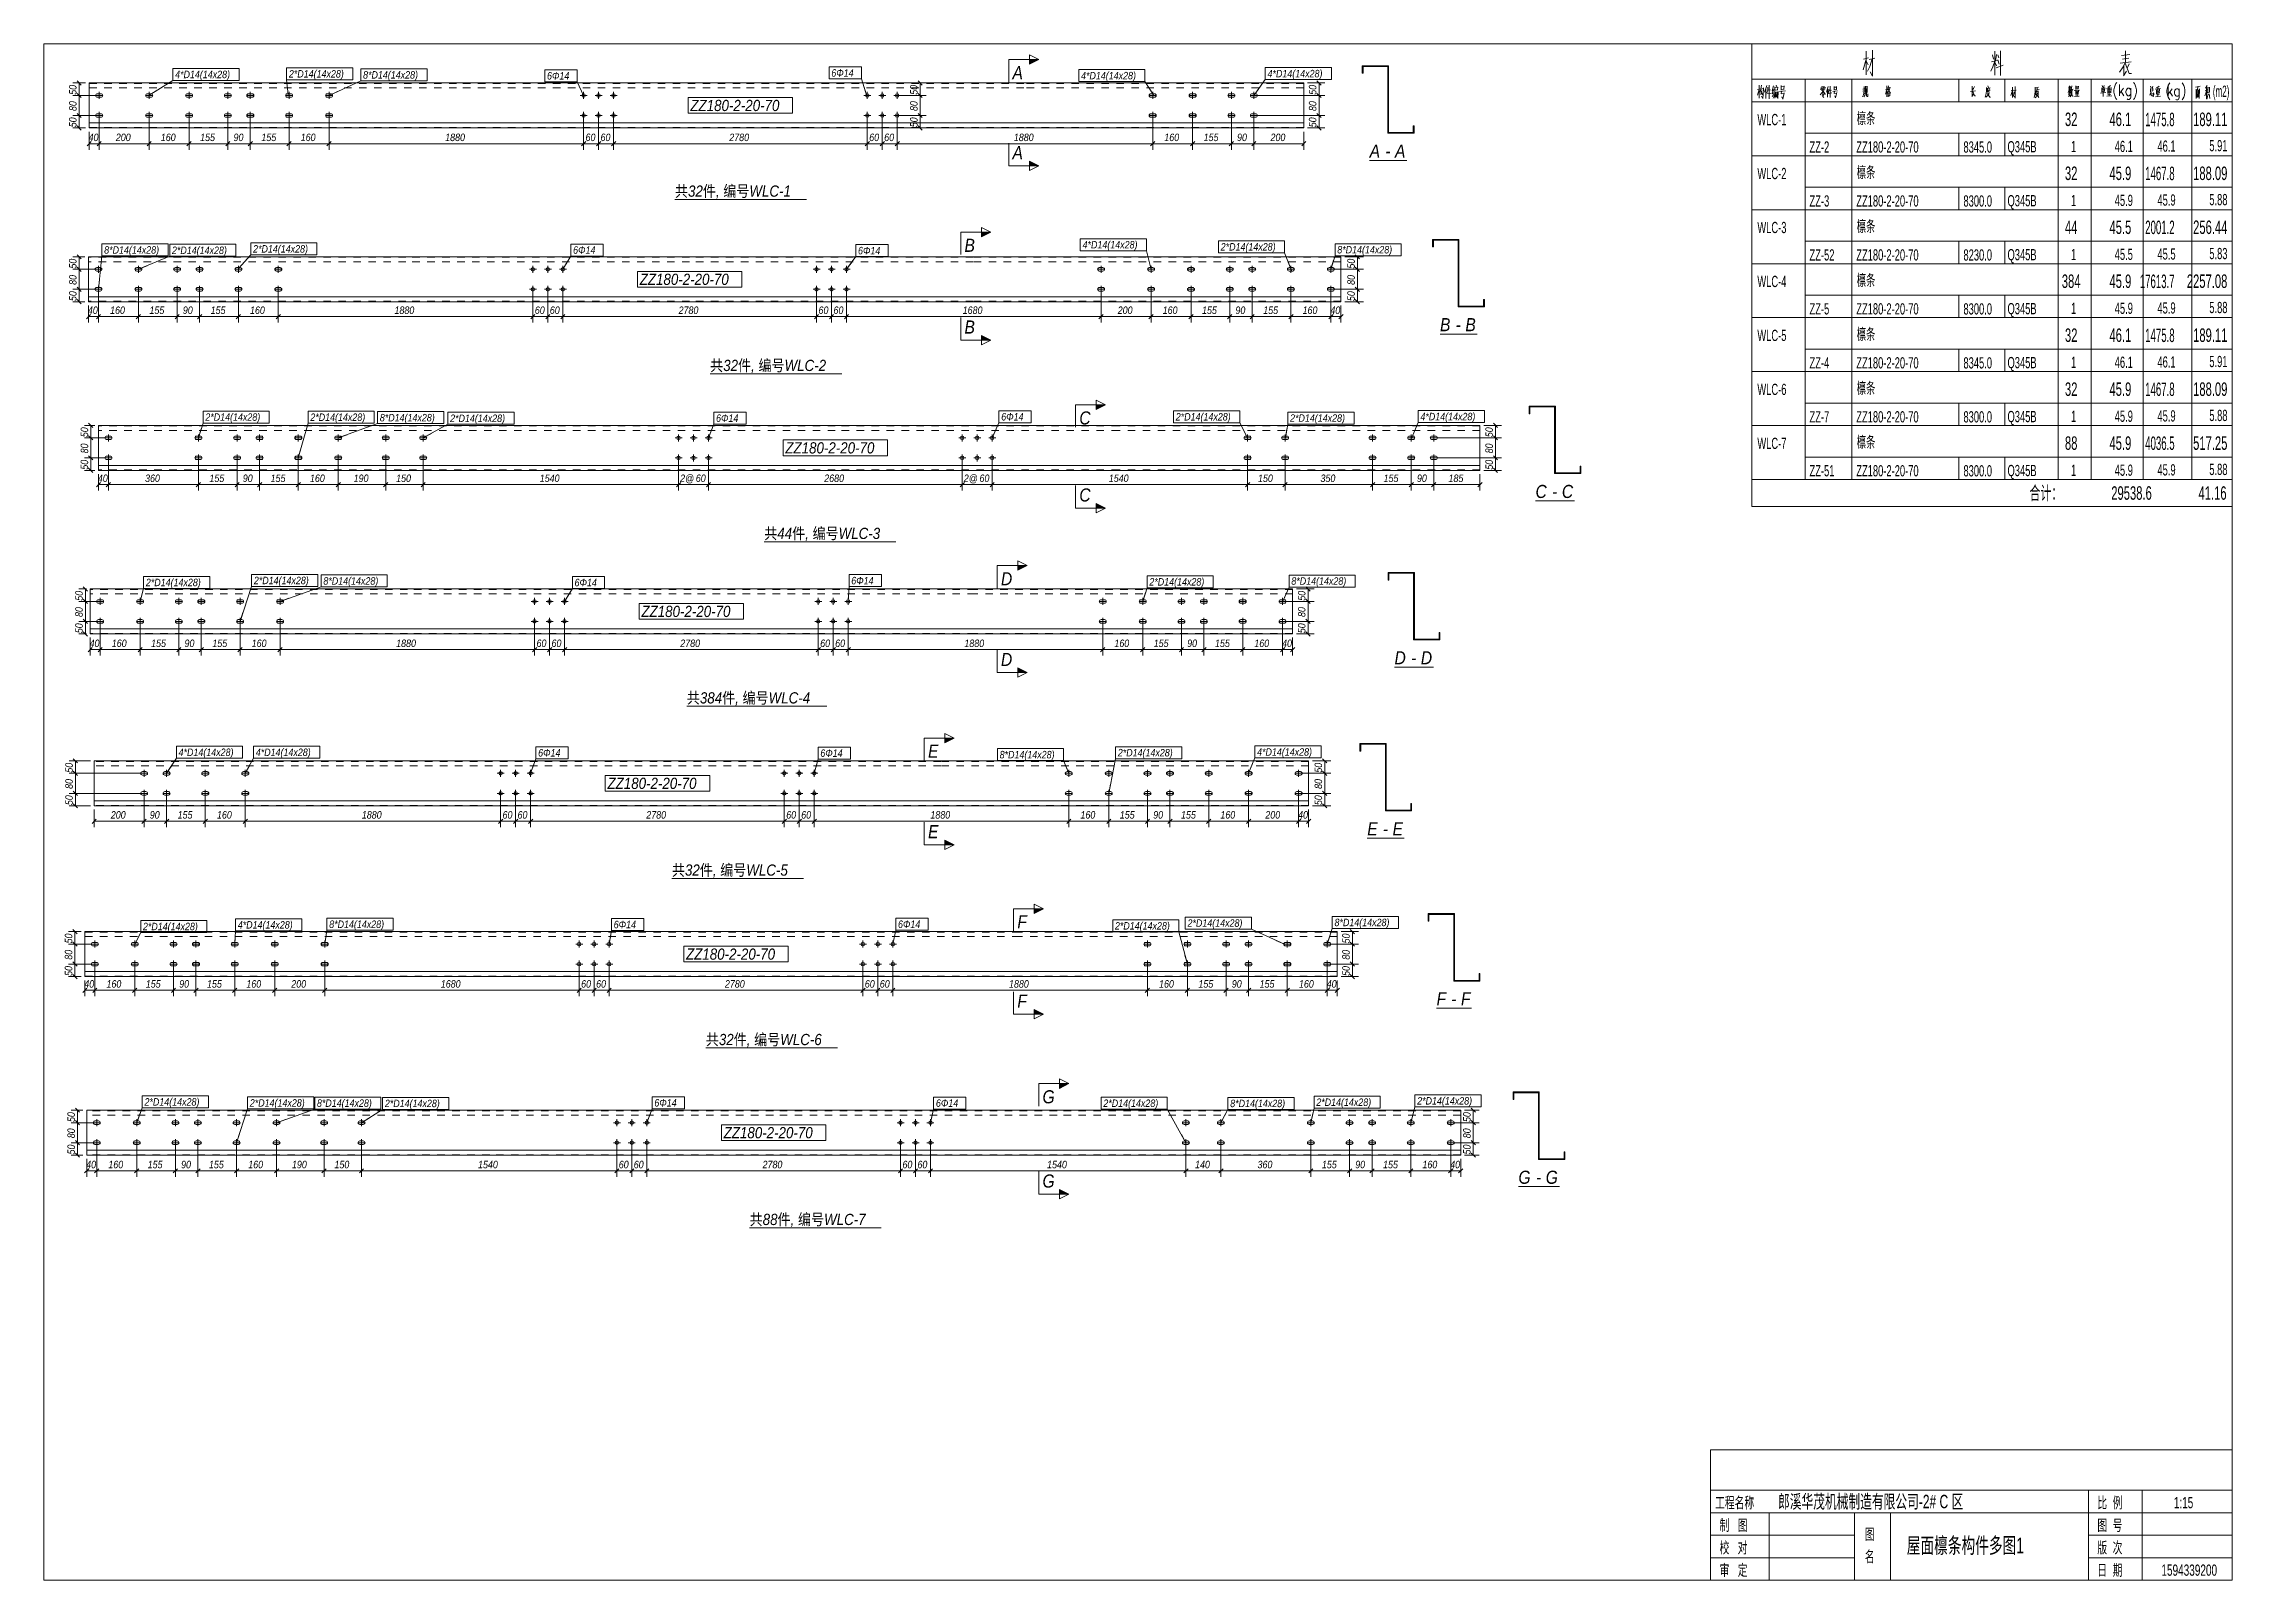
# Model space of a CAD drawing. Header units: millimetres. Extents: x 181 to 4047, y 165 to 2266.
# Drawn here: x 1119 to 1703, y 165 to 575 of the extents above; entities that cross this region are included whole.
import ezdxf

# ---------------------------------------------------------------- set-up
doc = ezdxf.new("R2010")
doc.units = ezdxf.units.MM
doc.linetypes.add('XKITLINE00', pattern=[0])
doc.linetypes.add('XKITLINE02', pattern=[4, 2, -2])
for name, color, linetype, lineweight in [('Bolt', 7, 'Continuous', 0), ('BoltMark', 3, 'Continuous', 0), ('DrawingSheet', 5, 'Continuous', 0), ('OtherObjectType', 1, 'Continuous', 0), ('Part', 2, 'Continuous', 0), ('PartMark', 3, 'Continuous', 0), ('Section', 6, 'Continuous', 0), ('Z-DIMENSIONS', 1, 'Continuous', 0)]:
    doc.layers.add(name, color=color, linetype=linetype, lineweight=lineweight)
doc.styles.add('Arial Italic', font='ariali.ttf')
doc.styles.add('宋体', font='arial.ttf')

msp = doc.modelspace()

# ---------------------------------------------------------------- texts
at = {"layer": 'BoltMark', "color": 7, "style": 'Arial Italic', "width": 0.85}
for s, p in [('4*D14(14x28)', (1154.4, 565.33)), ('2*D14(14x28)', (1184.76, 565.49)), ('8*D14(14x28)', (1204.56, 565.21)), ('6Φ14 ', (1253.64, 564.96)), ('6Φ14 ', (1329.51, 565.73)), ('4*D14(14x28)', (1396.15, 565.01)), ('4*D14(14x28)', (1445.92, 565.55)), ('8*D14(14x28)', (1135.47, 518.5)), ('2*D14(14x28)', (1153.56, 518.4)), ('2*D14(14x28)', (1175.2, 518.78)), ('6Φ14 ', (1260.61, 518.47)), ('6Φ14 ', (1336.63, 518.31)), ('4*D14(14x28)', (1396.56, 519.89)), ('2*D14(14x28)', (1433.42, 519.33)), ('8*D14(14x28)', (1464.52, 518.56)), ('2*D14(14x28)', (1162.46, 473.9)), ('2*D14(14x28)', (1190.48, 473.86)), ('8*D14(14x28)', (1209.03, 473.74)), ('2*D14(14x28)', (1227.79, 473.58)), ('6Φ14 ', (1298.75, 473.61)), ('6Φ14 ', (1374.85, 473.98)), ('2*D14(14x28)', (1421.43, 473.98)), ('2*D14(14x28)', (1451.93, 473.63)), ('4*D14(14x28)', (1486.71, 474.03)), ('2*D14(14x28)', (1175.41, 430.3)), ('8*D14(14x28)', (1193.96, 430.17)), ('6Φ14 ', (1334.83, 430.25)), ('8*D14(14x28)', (1452.27, 430.15)), ('2*D14(14x28)', (1146.59, 429.77)), ('6Φ14 ', (1261, 429.74)), ('2*D14(14x28)', (1414.38, 429.93)), ('4*D14(14x28)', (1155.33, 384.45)), ('4*D14(14x28)', (1175.93, 384.45)), ('6Φ14 ', (1251.27, 384.3)), ('6Φ14 ', (1326.57, 384.22)), ('8*D14(14x28)', (1374.43, 383.82)), ('2*D14(14x28)', (1405.96, 384.34)), ('4*D14(14x28)', (1443.13, 384.53)), ('2*D14(14x28)', (1145.81, 337.96)), ('4*D14(14x28)', (1171.12, 338.4)), ('8*D14(14x28)', (1195.52, 338.56)), ('6Φ14 ', (1271.44, 338.48)), ('6Φ14 ', (1347.3, 338.56)), ('2*D14(14x28)', (1405.19, 338.13)), ('2*D14(14x28)', (1424.56, 338.87)), ('8*D14(14x28)', (1463.79, 339.04)), ('2*D14(14x28)', (1146.23, 291.15)), ('2*D14(14x28)', (1174.33, 290.88)), ('8*D14(14x28)', (1192.24, 290.83)), ('2*D14(14x28)', (1210.37, 290.75)), ('6Φ14 ', (1282.28, 290.91)), ('6Φ14 ', (1357.42, 290.83)), ('2*D14(14x28)', (1402.1, 290.8)), ('8*D14(14x28)', (1435.96, 290.75)), ('2*D14(14x28)', (1458.92, 291.07)), ('2*D14(14x28)', (1485.85, 291.44))]:
    msp.add_text(s, height=2, dxfattribs=at).set_placement(p)
at = {"layer": 'OtherObjectType', "color": 4, "style": '宋体'}
for s, height, width, p in [('(m2)', 3, 0.51, (1698.19, 560.35)), ('32', 3.6, 0.595, (1658.71, 552.55)), ('46.1', 3.6, 0.595, (1670.59, 552.55)), ('189.11', 3.6, 0.595, (1692.91, 552.55)), ('32', 3.6, 0.595, (1658.71, 538.15)), ('45.9', 3.6, 0.595, (1670.59, 538.15)), ('188.09', 3.6, 0.595, (1692.91, 538.15)), ('44', 3.6, 0.595, (1658.71, 523.75)), ('45.5', 3.6, 0.595, (1670.59, 523.75)), ('256.44', 3.6, 0.595, (1692.91, 523.75)), ('384', 3.6, 0.595, (1657.87, 509.35)), ('45.9', 3.6, 0.595, (1670.59, 509.35)), ('2257.08', 3.6, 0.595, (1691.23, 509.35)), ('32', 3.6, 0.595, (1658.71, 494.95)), ('46.1', 3.6, 0.595, (1670.59, 494.95)), ('189.11', 3.6, 0.595, (1692.91, 494.95)), ('32', 3.6, 0.595, (1658.71, 480.55)), ('45.9', 3.6, 0.595, (1670.59, 480.55)), ('188.09', 3.6, 0.595, (1692.91, 480.55)), ('88', 3.6, 0.595, (1658.71, 466.15)), ('45.9', 3.6, 0.595, (1670.59, 466.15)), ('517.25', 3.6, 0.595, (1692.91, 466.15)), ('工程名称', 3, 0.6375, (1565.35, 183.71)), ('比  例', 3, 0.6375, (1667.35, 183.71)), ('制   图', 3, 0.6375, (1566.55, 177.71)), ('图', 3, 0.6375, (1605.31, 175.31)), ('图  号', 3, 0.6375, (1667.35, 177.71)), ('校   对', 3, 0.6375, (1566.55, 171.71)), ('名', 3, 0.6375, (1605.31, 169.31)), ('版  次', 3, 0.6375, (1667.35, 171.71)), ('审   定', 3, 0.6375, (1566.55, 165.71)), ('日  期', 3, 0.6375, (1667.35, 165.71))]:
    msp.add_text(s, height=height, dxfattribs=dict(at, width=width)).set_placement(p)
at = {"layer": 'OtherObjectType', "color": 7, "style": '宋体'}
for s, height, width, p in [('WLC-1', 3, 0.595, (1576.63, 552.79)), ('檩条', 3, 0.595, (1603.15, 553.15)), ('ZZ-2', 3, 0.595, (1590.55, 545.47)), ('ZZ180-2-20-70', 3, 0.595, (1603.03, 545.47)), ('8345.0', 3, 0.595, (1631.62, 545.46)), ('Q345B', 3, 0.595, (1643.38, 545.53)), ('1', 3, 0.595, (1660.33, 545.59)), ('46.1', 3, 0.595, (1671.99, 545.63)), ('46.1', 3, 0.595, (1683.39, 545.71)), ('5.91', 3, 0.595, (1697.23, 545.83)), ('WLC-2', 3, 0.595, (1576.63, 538.39)), ('檩条', 3, 0.595, (1603.15, 538.75)), ('ZZ-3', 3, 0.595, (1590.55, 531.07)), ('ZZ180-2-20-70', 3, 0.595, (1603.03, 531.07)), ('8300.0', 3, 0.595, (1631.62, 531.06)), ('Q345B', 3, 0.595, (1643.38, 531.13)), ('1', 3, 0.595, (1660.33, 531.19)), ('45.9', 3, 0.595, (1671.99, 531.23)), ('45.9', 3, 0.595, (1683.39, 531.31)), ('5.88', 3, 0.595, (1697.23, 531.43)), ('WLC-3', 3, 0.595, (1576.63, 523.99)), ('檩条', 3, 0.595, (1603.15, 524.35)), ('Q345B', 3, 0.595, (1643.38, 516.73)), ('1', 3, 0.595, (1660.33, 516.79)), ('45.5', 3, 0.595, (1671.99, 516.83)), ('45.5', 3, 0.595, (1683.39, 516.91)), ('5.83', 3, 0.595, (1697.23, 517.03)), ('ZZ-52', 3, 0.595, (1590.55, 516.67)), ('ZZ180-2-20-70', 3, 0.595, (1603.03, 516.67)), ('8230.0', 3, 0.595, (1631.62, 516.66)), ('WLC-4', 3, 0.595, (1576.63, 509.59)), ('檩条', 3, 0.595, (1603.15, 509.95)), ('ZZ-5', 3, 0.595, (1590.55, 502.27)), ('ZZ180-2-20-70', 3, 0.595, (1603.03, 502.27)), ('8300.0', 3, 0.595, (1631.62, 502.26)), ('Q345B', 3, 0.595, (1643.38, 502.33)), ('1', 3, 0.595, (1660.33, 502.39)), ('45.9', 3, 0.595, (1671.99, 502.43)), ('45.9', 3, 0.595, (1683.39, 502.51)), ('5.88', 3, 0.595, (1697.23, 502.63)), ('WLC-5', 3, 0.595, (1576.63, 495.19)), ('檩条', 3, 0.595, (1603.15, 495.55)), ('ZZ-4', 3, 0.595, (1590.55, 487.87)), ('ZZ180-2-20-70', 3, 0.595, (1603.03, 487.87)), ('8345.0', 3, 0.595, (1631.62, 487.86)), ('Q345B', 3, 0.595, (1643.38, 487.93)), ('1', 3, 0.595, (1660.33, 487.99)), ('46.1', 3, 0.595, (1671.99, 488.03)), ('46.1', 3, 0.595, (1683.39, 488.11)), ('5.91', 3, 0.595, (1697.23, 488.23)), ('WLC-6', 3, 0.595, (1576.63, 480.79)), ('檩条', 3, 0.595, (1603.15, 481.15)), ('ZZ-7', 3, 0.595, (1590.55, 473.47)), ('ZZ180-2-20-70', 3, 0.595, (1603.03, 473.47)), ('8300.0', 3, 0.595, (1631.62, 473.46)), ('Q345B', 3, 0.595, (1643.38, 473.53)), ('1', 3, 0.595, (1660.33, 473.59)), ('45.9', 3, 0.595, (1671.99, 473.63)), ('45.9', 3, 0.595, (1683.39, 473.71)), ('5.88', 3, 0.595, (1697.23, 473.83)), ('WLC-7', 3, 0.595, (1576.63, 466.39)), ('檩条', 3, 0.595, (1603.15, 466.75)), ('ZZ-51', 3, 0.595, (1590.55, 459.07)), ('ZZ180-2-20-70', 3, 0.595, (1603.03, 459.07)), ('8300.0', 3, 0.595, (1631.62, 459.06)), ('Q345B', 3, 0.595, (1643.38, 459.13)), ('1', 3, 0.595, (1660.33, 459.19)), ('45.9', 3, 0.595, (1671.99, 459.23)), ('45.9', 3, 0.595, (1683.39, 459.31)), ('5.88', 3, 0.595, (1697.23, 459.43)), ('合计：', 3.6, 0.595, (1649.23, 452.83)), ('郎溪华茂机械制造有限公司-2# C 区', 3.6, 0.6375, (1582.15, 183.71)), ('1:15', 3, 0.6375, (1687.75, 183.71)), ('屋面檩条构件多图1', 4.2, 0.6375, (1616.5, 171.71)), ('1594339200', 3, 0.6375, (1684.45, 165.71))]:
    msp.add_text(s, height=height, dxfattribs=dict(at, width=width)).set_placement(p)
at = {"layer": 'OtherObjectType', "color": 6}
for s, height, style, width, p in [('1475.8', 3.6, '宋体', 0.51, (1680.13, 552.52)), ('1467.8', 3.6, '宋体', 0.51, (1680.13, 538.12)), ('共32件, 编号WLC-1', 3, 'Arial Italic', 0.85, (1287.79, 533.7)), ('2001.2', 3.6, '宋体', 0.51, (1680.13, 523.72)), ('17613.7', 3.6, '宋体', 0.51, (1678.69, 509.32)), ('1475.8', 3.6, '宋体', 0.51, (1680.13, 494.92)), ('共32件, 编号WLC-2', 3, 'Arial Italic', 0.85, (1297.18, 487.18)), ('1467.8', 3.6, '宋体', 0.51, (1680.13, 480.52)), ('4036.5', 3.6, '宋体', 0.51, (1680.13, 466.12)), ('29538.6', 3.6, '宋体', 0.595, (1671.07, 452.83)), ('41.16', 3.6, '宋体', 0.595, (1694.35, 452.83)), ('共44件, 编号WLC-3', 3, 'Arial Italic', 0.85, (1311.61, 442.36)), ('共384件, 编号WLC-4', 3, 'Arial Italic', 0.85, (1290.95, 398.47)), ('共32件, 编号WLC-5', 3, 'Arial Italic', 0.85, (1286.97, 352.52)), ('共32件, 编号WLC-6', 3, 'Arial Italic', 0.85, (1296.02, 307.3)), ('共88件, 编号WLC-7', 3, 'Arial Italic', 0.85, (1307.72, 259.29))]:
    msp.add_text(s, height=height, dxfattribs=dict(at, style=style, width=width)).set_placement(p)
at = {"layer": 'OtherObjectType', "color": 1, "style": 'Arial Italic', "width": 0.85}
for s, p in [('A', (1473.17, 544.13)), ('-', (1477.33, 544.13)), ('A', (1479.93, 544.13)), ('B', (1491.94, 497.81)), ('-', (1496.1, 497.81)), ('B', (1498.71, 497.81)), ('C', (1517.43, 453.3)), ('C', (1524.46, 453.3)), ('-', (1521.85, 453.3)), ('D', (1479.81, 408.92)), ('-', (1484.23, 408.92)), ('D', (1486.83, 408.92)), ('E', (1472.53, 363.28)), ('-', (1476.69, 363.28)), ('E', (1479.29, 363.28)), ('F', (1491.02, 317.89)), ('F', (1497.53, 317.89)), ('-', (1494.92, 317.89)), ('G', (1512.88, 270.3)), ('-', (1517.56, 270.3)), ('G', (1520.16, 270.3))]:
    msp.add_text(s, height=3.5, dxfattribs=at).set_placement(p)
at = {"layer": 'PartMark', "color": 7, "style": 'Arial Italic', "width": 0.85}
for p in [(1291.9, 556.55), (1278.38, 510.16), (1317.24, 465.18), (1278.83, 421.54), (1269.78, 375.66), (1290.74, 330.09), (1300.78, 282.44)]:
    msp.add_text('ZZ180-2-20-70', height=3, dxfattribs=at).set_placement(p)
at = {"layer": 'Section', "color": 3, "style": 'Arial Italic', "width": 0.85}
for s, p in [('A', (1377.86, 565.04)), ('A', (1377.86, 543.7)), ('B', (1365.05, 518.99)), ('B', (1365.05, 497.18)), ('C', (1395.69, 472.92)), ('C', (1395.69, 452.36)), ('D', (1374.78, 430)), ('D', (1374.78, 408.47)), ('E', (1355.32, 383.97)), ('E', (1355.32, 362.52)), ('F', (1379.15, 338.43)), ('F', (1379.15, 317.3)), ('G', (1385.87, 291.77)), ('G', (1385.87, 269.29))]:
    msp.add_text(s, height=3.5, dxfattribs=at).set_placement(p)
at = {"layer": 'Z-DIMENSIONS', "color": 3, "style": 'Arial Italic', "width": 0.85}
for s, p in [('50', (1128.09, 560.9)), ('50', (1352.53, 560.9)), ('50', (1458.95, 560.9)), ('80', (1128.09, 556.56)), ('50', (1128.09, 552.23)), ('80', (1352.53, 556.56)), ('50', (1352.53, 552.23)), ('80', (1458.95, 556.56)), ('50', (1458.95, 552.23)), ('50', (1128.09, 514.51)), ('50', (1469.21, 514.51)), ('80', (1128.09, 510.18)), ('50', (1128.09, 505.85)), ('80', (1469.21, 510.18)), ('50', (1469.21, 505.85)), ('50', (1131.2, 469.53)), ('80', (1131.2, 465.2)), ('50', (1506.05, 469.53)), ('80', (1506.05, 465.2)), ('50', (1131.2, 460.86)), ('50', (1506.05, 460.86)), ('50', (1129.75, 425.89)), ('50', (1456.03, 425.89)), ('80', (1129.75, 421.55)), ('80', (1456.03, 421.55)), ('50', (1129.75, 417.22)), ('50', (1456.03, 417.22)), ('50', (1127.09, 380.01)), ('50', (1460.47, 380.01)), ('80', (1127.09, 375.68)), ('50', (1127.09, 371.34)), ('80', (1460.47, 375.68)), ('50', (1460.47, 371.34)), ('50', (1126.96, 334.44)), ('50', (1467.85, 334.44)), ('80', (1126.96, 330.1)), ('50', (1126.96, 325.77)), ('80', (1467.85, 330.1)), ('50', (1467.85, 325.77)), ('50', (1127.66, 286.79)), ('50', (1500.11, 286.79)), ('80', (1127.66, 282.45)), ('50', (1127.66, 278.12)), ('80', (1500.11, 282.45)), ('50', (1500.11, 278.12))]:
    msp.add_text(s, height=2, rotation=90.00021, dxfattribs=at).set_placement(p)
for s, p in [('40', (1131.32, 548.54)), ('200', (1138.58, 548.54)), ('160', (1150.58, 548.54)), ('155', (1161.08, 548.54)), ('90', (1169.99, 548.54)), ('155', (1177.42, 548.54)), ('160', (1187.92, 548.54)), ('1880', (1226.47, 548.54)), ('60', (1263.92, 548.54)), ('60', (1267.92, 548.54)), ('2780', (1302.28, 548.54)), ('60', (1339.62, 548.54)), ('60', (1343.62, 548.54)), ('1880', (1378.22, 548.54)), ('160', (1418.37, 548.54)), ('155', (1428.87, 548.54)), ('90', (1437.78, 548.54)), ('200', (1446.71, 548.54)), ('40', (1131.13, 502.41)), ('160', (1137.05, 502.41)), ('155', (1147.55, 502.41)), ('90', (1156.46, 502.41)), ('155', (1163.88, 502.41)), ('160', (1174.38, 502.41)), ('1880', (1212.94, 502.41)), ('60', (1250.39, 502.41)), ('60', (1254.39, 502.41)), ('2780', (1288.75, 502.41)), ('60', (1326.09, 502.41)), ('60', (1330.09, 502.41)), ('1680', (1364.57, 502.41)), ('200', (1405.94, 502.41)), ('160', (1417.94, 502.41)), ('155', (1428.44, 502.41)), ('90', (1437.35, 502.41)), ('155', (1444.77, 502.41)), ('160', (1455.27, 502.41)), ('40', (1462.68, 502.41)), ('40', (1133.79, 457.57)), ('360', (1146.38, 457.57)), ('155', (1163.55, 457.57)), ('90', (1172.46, 457.57)), ('155', (1179.88, 457.57)), ('160', (1190.38, 457.57)), ('190', (1202.05, 457.57)), ('150', (1213.38, 457.57)), ('1540', (1251.71, 457.57)), ('2@', (1289.16, 457.57)), ('60', (1293.35, 457.57)), ('2680', (1327.62, 457.57)), ('2@', (1364.86, 457.57)), ('60', (1369.05, 457.57)), ('1540', (1403.56, 457.57)), ('150', (1443.38, 457.57)), ('350', (1460.05, 457.57)), ('155', (1476.88, 457.57)), ('90', (1485.79, 457.57)), ('185', (1494.21, 457.57)), ('40', (1131.58, 413.53)), ('160', (1137.5, 413.53)), ('155', (1148, 413.53)), ('90', (1156.91, 413.53)), ('155', (1164.34, 413.53)), ('160', (1174.84, 413.53)), ('1880', (1213.39, 413.53)), ('60', (1250.84, 413.53)), ('60', (1254.84, 413.53)), ('2780', (1289.2, 413.53)), ('60', (1326.54, 413.53)), ('60', (1330.54, 413.53)), ('1880', (1365.02, 413.53)), ('160', (1405.05, 413.53)), ('155', (1415.55, 413.53)), ('90', (1424.46, 413.53)), ('155', (1431.89, 413.53)), ('160', (1442.39, 413.53)), ('40', (1449.8, 413.53)), ('200', (1137.24, 367.75)), ('90', (1147.64, 367.75)), ('155', (1155.07, 367.75)), ('160', (1165.57, 367.75)), ('1880', (1204.23, 367.75)), ('60', (1241.78, 367.75)), ('60', (1245.78, 367.75)), ('2780', (1280.14, 367.75)), ('60', (1317.48, 367.75)), ('60', (1321.48, 367.75)), ('1880', (1355.95, 367.75)), ('160', (1395.99, 367.75)), ('155', (1406.49, 367.75)), ('90', (1415.4, 367.75)), ('155', (1422.83, 367.75)), ('160', (1433.33, 367.75)), ('200', (1445.33, 367.75)), ('40', (1454.07, 367.75)), ('40', (1130.16, 322.64)), ('160', (1136.08, 322.64)), ('155', (1146.58, 322.64)), ('90', (1155.49, 322.64)), ('155', (1162.91, 322.64)), ('160', (1173.41, 322.64)), ('200', (1185.41, 322.64)), ('1680', (1225.3, 322.64)), ('60', (1262.75, 322.64)), ('60', (1266.75, 322.64)), ('2780', (1301.12, 322.64)), ('60', (1338.45, 322.64)), ('60', (1342.45, 322.64)), ('1880', (1376.93, 322.64)), ('160', (1416.97, 322.64)), ('155', (1427.47, 322.64)), ('90', (1436.38, 322.64)), ('155', (1443.8, 322.64)), ('160', (1454.3, 322.64)), ('40', (1461.71, 322.64)), ('40', (1130.66, 274.44)), ('160', (1136.58, 274.44)), ('155', (1147.08, 274.44)), ('90', (1155.99, 274.44)), ('155', (1163.42, 274.44)), ('160', (1173.92, 274.44)), ('190', (1185.58, 274.44)), ('150', (1196.92, 274.44)), ('1540', (1235.24, 274.44)), ('60', (1272.79, 274.44)), ('60', (1276.79, 274.44)), ('2780', (1311.16, 274.44)), ('60', (1348.49, 274.44)), ('60', (1352.49, 274.44)), ('1540', (1387.09, 274.44)), ('140', (1426.58, 274.44)), ('360', (1443.25, 274.44)), ('155', (1460.42, 274.44)), ('90', (1469.32, 274.44)), ('155', (1476.75, 274.44)), ('160', (1487.25, 274.44)), ('40', (1494.66, 274.44))]:
    msp.add_text(s, height=2, dxfattribs=at).set_placement(p)

# ---------------------------------------------------------------- hatches: boundary and pattern name
at = {"layer": 'Section'}
for points in [[(1382.36, 570.29), (1384.86, 570.29), (1382.36, 569.04)], [(1382.36, 543.2), (1384.86, 541.95), (1382.36, 541.95)], [(1369.55, 524.24), (1372.05, 524.24), (1369.55, 522.99)], [(1369.55, 496.68), (1372.05, 495.43), (1369.55, 495.43)], [(1400.19, 478.17), (1402.69, 478.17), (1400.19, 476.92)], [(1400.19, 451.86), (1402.69, 450.61), (1400.19, 450.61)], [(1379.28, 435.25), (1381.78, 435.25), (1379.28, 434)], [(1379.28, 407.97), (1381.78, 406.72), (1379.28, 406.72)], [(1359.82, 389.22), (1362.32, 389.22), (1359.82, 387.97)], [(1359.82, 362.02), (1362.32, 360.77), (1359.82, 360.77)], [(1383.65, 343.68), (1386.15, 343.68), (1383.65, 342.43)], [(1383.65, 316.8), (1386.15, 315.55), (1383.65, 315.55)], [(1390.37, 297.02), (1392.87, 297.02), (1390.37, 295.77)], [(1390.37, 268.79), (1392.87, 267.54), (1390.37, 267.54)]]:
    msp.add_hatch(color=1, dxfattribs=at).paths.add_polyline_path(points, flags=17)

# ---------------------------------------------------------------- linework, layer by layer
at = {"layer": 'Bolt', "color": 3, "linetype": 'XKITLINE00', "lineweight": 0}
for p, q in [((1133.24, 560.89), (1133.21, 560.71)), ((1133.21, 560.71), (1133.21, 560.71)), ((1133.21, 560.71), (1133.24, 560.53)), ((1135.07, 560.71), (1133.21, 560.71)), ((1133.34, 561.04), (1133.24, 560.89)), ((1133.5, 561.14), (1133.34, 561.04)), ((1133.67, 561.18), (1133.5, 561.14)), ((1134.61, 561.18), (1133.67, 561.18)), ((1134.14, 561.65), (1134.14, 559.78)), ((1134.79, 561.14), (1134.61, 561.18)), ((1134.94, 561.04), (1134.79, 561.14)), ((1135.04, 560.89), (1134.94, 561.04)), ((1135.07, 560.71), (1135.04, 560.89)), ((1135.04, 560.53), (1135.07, 560.71)), ((1135.07, 560.71), (1135.07, 560.71)), ((1146.58, 560.89), (1146.54, 560.71)), ((1146.54, 560.71), (1146.54, 560.71)), ((1146.54, 560.71), (1146.58, 560.53)), ((1146.54, 560.71), (1148.41, 560.71)), ((1146.68, 561.04), (1146.58, 560.89)), ((1146.83, 561.14), (1146.68, 561.04)), ((1147.01, 561.18), (1146.83, 561.14)), ((1147.94, 561.18), (1147.01, 561.18)), ((1147.47, 559.78), (1147.47, 561.65)), ((1148.12, 561.14), (1147.94, 561.18)), ((1148.27, 561.04), (1148.12, 561.14)), ((1148.37, 560.89), (1148.27, 561.04)), ((1148.41, 560.71), (1148.37, 560.89)), ((1148.37, 560.53), (1148.41, 560.71)), ((1148.41, 560.71), (1148.41, 560.71)), ((1157.21, 560.71), (1157.24, 560.89)), ((1157.24, 560.53), (1157.21, 560.71)), ((1157.21, 560.71), (1157.21, 560.71)), ((1159.07, 560.71), (1157.21, 560.71)), ((1157.24, 560.89), (1157.34, 561.04)), ((1157.34, 561.04), (1157.5, 561.14)), ((1157.5, 561.14), (1157.67, 561.18)), ((1157.67, 561.18), (1158.61, 561.18)), ((1158.14, 559.78), (1158.14, 561.65)), ((1158.61, 561.18), (1158.79, 561.14)), ((1158.79, 561.14), (1158.94, 561.04)), ((1158.94, 561.04), (1159.04, 560.89)), ((1159.04, 560.89), (1159.07, 560.71)), ((1159.07, 560.71), (1159.04, 560.53)), ((1159.07, 560.71), (1159.07, 560.71)), ((1167.58, 560.89), (1167.54, 560.71)), ((1167.54, 560.71), (1167.54, 560.71)), ((1167.54, 560.71), (1167.58, 560.53)), ((1169.41, 560.71), (1167.54, 560.71)), ((1167.68, 561.04), (1167.58, 560.89)), ((1167.83, 561.14), (1167.68, 561.04)), ((1168.01, 561.18), (1167.83, 561.14)), ((1168.94, 561.18), (1168.01, 561.18)), ((1168.47, 561.65), (1168.47, 559.78)), ((1169.12, 561.14), (1168.94, 561.18)), ((1169.27, 561.04), (1169.12, 561.14)), ((1169.37, 560.89), (1169.27, 561.04)), ((1169.41, 560.71), (1169.37, 560.89)), ((1169.37, 560.53), (1169.41, 560.71)), ((1169.41, 560.71), (1169.41, 560.71)), ((1173.58, 560.89), (1173.54, 560.71)), ((1173.54, 560.71), (1173.54, 560.71)), ((1173.54, 560.71), (1173.58, 560.53)), ((1175.41, 560.71), (1173.54, 560.71)), ((1173.68, 561.04), (1173.58, 560.89)), ((1173.83, 561.14), (1173.68, 561.04)), ((1174.01, 561.18), (1173.83, 561.14)), ((1174.94, 561.18), (1174.01, 561.18)), ((1174.47, 561.65), (1174.47, 559.78)), ((1175.12, 561.14), (1174.94, 561.18)), ((1175.27, 561.04), (1175.12, 561.14)), ((1175.37, 560.89), (1175.27, 561.04)), ((1175.41, 560.71), (1175.37, 560.89)), ((1175.37, 560.53), (1175.41, 560.71)), ((1175.41, 560.71), (1175.41, 560.71)), ((1183.87, 560.71), (1183.91, 560.89)), ((1183.91, 560.53), (1183.87, 560.71)), ((1183.87, 560.71), (1183.87, 560.71)), ((1185.74, 560.71), (1183.87, 560.71)), ((1183.91, 560.89), (1184.01, 561.04)), ((1184.01, 561.04), (1184.16, 561.14)), ((1184.16, 561.14), (1184.34, 561.18)), ((1184.34, 561.18), (1185.27, 561.18)), ((1184.81, 559.78), (1184.81, 561.65)), ((1185.27, 561.18), (1185.45, 561.14)), ((1185.45, 561.14), (1185.6, 561.04)), ((1185.6, 561.04), (1185.7, 560.89)), ((1185.7, 560.89), (1185.74, 560.71)), ((1185.74, 560.71), (1185.7, 560.53)), ((1185.74, 560.71), (1185.74, 560.71)), ((1194.58, 560.89), (1194.54, 560.71)), ((1194.54, 560.71), (1194.54, 560.71)), ((1194.54, 560.71), (1194.58, 560.53)), ((1196.41, 560.71), (1194.54, 560.71)), ((1194.68, 561.04), (1194.58, 560.89)), ((1194.83, 561.14), (1194.68, 561.04)), ((1195.01, 561.18), (1194.83, 561.14)), ((1195.94, 561.18), (1195.01, 561.18)), ((1195.47, 561.65), (1195.47, 559.78)), ((1196.12, 561.14), (1195.94, 561.18)), ((1196.27, 561.04), (1196.12, 561.14)), ((1196.37, 560.89), (1196.27, 561.04)), ((1196.41, 560.71), (1196.37, 560.89)), ((1196.37, 560.53), (1196.41, 560.71)), ((1196.41, 560.71), (1196.41, 560.71)), ((1264.33, 560.71), (1262.47, 560.71)), ((1263.4, 559.78), (1263.4, 561.65)), ((1268.33, 560.71), (1266.47, 560.71)), ((1267.4, 559.78), (1267.4, 561.65)), ((1272.33, 560.71), (1270.47, 560.71)), ((1271.4, 559.78), (1271.4, 561.65)), ((1340.03, 560.71), (1338.17, 560.71)), ((1339.1, 559.78), (1339.1, 561.65)), ((1344.03, 560.71), (1342.17, 560.71)), ((1343.1, 559.78), (1343.1, 561.65)), ((1348.03, 560.71), (1346.17, 560.71)), ((1347.1, 559.78), (1347.1, 561.65)), ((1414.37, 560.89), (1414.33, 560.71)), ((1414.33, 560.71), (1414.33, 560.71)), ((1414.33, 560.71), (1414.37, 560.53)), ((1414.33, 560.71), (1416.2, 560.71)), ((1414.47, 561.04), (1414.37, 560.89)), ((1414.62, 561.14), (1414.47, 561.04)), ((1414.8, 561.18), (1414.62, 561.14)), ((1415.73, 561.18), (1414.8, 561.18)), ((1415.27, 559.78), (1415.27, 561.65)), ((1415.91, 561.14), (1415.73, 561.18)), ((1416.06, 561.04), (1415.91, 561.14)), ((1416.16, 560.89), (1416.06, 561.04)), ((1416.2, 560.71), (1416.16, 560.89)), ((1416.16, 560.53), (1416.2, 560.71)), ((1416.2, 560.71), (1416.2, 560.71)), ((1425.04, 560.89), (1425, 560.71)), ((1425, 560.71), (1425, 560.71)), ((1425, 560.71), (1425.04, 560.53)), ((1425, 560.71), (1426.87, 560.71)), ((1425.14, 561.04), (1425.04, 560.89)), ((1425.29, 561.14), (1425.14, 561.04)), ((1425.47, 561.18), (1425.29, 561.14)), ((1426.4, 561.18), (1425.47, 561.18)), ((1425.93, 559.78), (1425.93, 561.65)), ((1426.58, 561.14), (1426.4, 561.18)), ((1426.73, 561.04), (1426.58, 561.14)), ((1426.83, 560.89), (1426.73, 561.04)), ((1426.87, 560.71), (1426.83, 560.89)), ((1426.83, 560.53), (1426.87, 560.71)), ((1426.87, 560.71), (1426.87, 560.71)), ((1435.37, 560.89), (1435.33, 560.71)), ((1435.33, 560.71), (1435.33, 560.71)), ((1435.33, 560.71), (1435.37, 560.53)), ((1437.2, 560.71), (1435.33, 560.71)), ((1435.47, 561.04), (1435.37, 560.89)), ((1435.62, 561.14), (1435.47, 561.04)), ((1435.8, 561.18), (1435.62, 561.14)), ((1436.73, 561.18), (1435.8, 561.18)), ((1436.27, 561.65), (1436.27, 559.78)), ((1436.91, 561.14), (1436.73, 561.18)), ((1437.06, 561.04), (1436.91, 561.14)), ((1437.16, 560.89), (1437.06, 561.04)), ((1437.2, 560.71), (1437.16, 560.89)), ((1437.16, 560.53), (1437.2, 560.71)), ((1437.2, 560.71), (1437.2, 560.71)), ((1441.37, 560.89), (1441.33, 560.71)), ((1441.33, 560.71), (1441.33, 560.71)), ((1441.33, 560.71), (1441.37, 560.53)), ((1443.2, 560.71), (1441.33, 560.71)), ((1441.47, 561.04), (1441.37, 560.89)), ((1441.62, 561.14), (1441.47, 561.04)), ((1441.8, 561.18), (1441.62, 561.14)), ((1442.73, 561.18), (1441.8, 561.18)), ((1442.27, 561.65), (1442.27, 559.78)), ((1442.91, 561.14), (1442.73, 561.18)), ((1443.06, 561.04), (1442.91, 561.14)), ((1443.16, 560.89), (1443.06, 561.04)), ((1443.2, 560.71), (1443.16, 560.89)), ((1443.16, 560.53), (1443.2, 560.71)), ((1443.2, 560.71), (1443.2, 560.71)), ((1133.24, 555.56), (1133.21, 555.38)), ((1133.21, 555.38), (1133.21, 555.38)), ((1133.21, 555.38), (1133.24, 555.2)), ((1135.07, 555.38), (1133.21, 555.38)), ((1133.24, 560.53), (1133.34, 560.38)), ((1133.34, 555.71), (1133.24, 555.56)), ((1133.24, 555.2), (1133.34, 555.05)), ((1133.34, 560.38), (1133.5, 560.28)), ((1133.5, 555.81), (1133.34, 555.71)), ((1133.34, 555.05), (1133.5, 554.95)), ((1133.5, 560.28), (1133.67, 560.25)), ((1133.67, 555.85), (1133.5, 555.81)), ((1133.5, 554.95), (1133.67, 554.91)), ((1133.67, 560.25), (1134.61, 560.25)), ((1134.61, 555.85), (1133.67, 555.85)), ((1133.67, 554.91), (1134.61, 554.91)), ((1134.14, 556.31), (1134.14, 554.45)), ((1134.61, 560.25), (1134.79, 560.28)), ((1134.79, 555.81), (1134.61, 555.85)), ((1134.61, 554.91), (1134.79, 554.95)), ((1134.79, 560.28), (1134.94, 560.38)), ((1134.94, 555.71), (1134.79, 555.81)), ((1134.79, 554.95), (1134.94, 555.05)), ((1134.94, 560.38), (1135.04, 560.53)), ((1135.04, 555.56), (1134.94, 555.71)), ((1134.94, 555.05), (1135.04, 555.2)), ((1135.07, 555.38), (1135.04, 555.56)), ((1135.04, 555.2), (1135.07, 555.38)), ((1135.07, 555.38), (1135.07, 555.38)), ((1146.58, 555.56), (1146.54, 555.38)), ((1146.54, 555.38), (1146.54, 555.38)), ((1146.54, 555.38), (1146.58, 555.2)), ((1146.54, 555.38), (1148.41, 555.38)), ((1146.58, 560.53), (1146.68, 560.38)), ((1146.68, 555.71), (1146.58, 555.56)), ((1146.58, 555.2), (1146.68, 555.05)), ((1146.68, 560.38), (1146.83, 560.28)), ((1146.83, 555.81), (1146.68, 555.71)), ((1146.68, 555.05), (1146.83, 554.95)), ((1146.83, 560.28), (1147.01, 560.25)), ((1147.01, 555.85), (1146.83, 555.81)), ((1146.83, 554.95), (1147.01, 554.91)), ((1147.01, 560.25), (1147.94, 560.25)), ((1147.94, 555.85), (1147.01, 555.85)), ((1147.01, 554.91), (1147.94, 554.91)), ((1147.47, 554.45), (1147.47, 556.31)), ((1147.94, 560.25), (1148.12, 560.28)), ((1148.12, 555.81), (1147.94, 555.85)), ((1147.94, 554.91), (1148.12, 554.95)), ((1148.12, 560.28), (1148.27, 560.38)), ((1148.27, 555.71), (1148.12, 555.81)), ((1148.12, 554.95), (1148.27, 555.05)), ((1148.27, 560.38), (1148.37, 560.53)), ((1148.37, 555.56), (1148.27, 555.71)), ((1148.27, 555.05), (1148.37, 555.2)), ((1148.41, 555.38), (1148.37, 555.56)), ((1148.37, 555.2), (1148.41, 555.38)), ((1148.41, 555.38), (1148.41, 555.38)), ((1157.21, 555.38), (1157.24, 555.56)), ((1157.24, 555.2), (1157.21, 555.38)), ((1157.21, 555.38), (1157.21, 555.38)), ((1159.07, 555.38), (1157.21, 555.38)), ((1157.34, 560.38), (1157.24, 560.53)), ((1157.24, 555.56), (1157.34, 555.71)), ((1157.34, 555.05), (1157.24, 555.2)), ((1157.5, 560.28), (1157.34, 560.38)), ((1157.34, 555.71), (1157.5, 555.81)), ((1157.5, 554.95), (1157.34, 555.05)), ((1157.67, 560.25), (1157.5, 560.28)), ((1157.5, 555.81), (1157.67, 555.85)), ((1157.67, 554.91), (1157.5, 554.95)), ((1158.61, 560.25), (1157.67, 560.25)), ((1157.67, 555.85), (1158.61, 555.85)), ((1158.61, 554.91), (1157.67, 554.91)), ((1158.14, 554.45), (1158.14, 556.31)), ((1158.79, 560.28), (1158.61, 560.25)), ((1158.61, 555.85), (1158.79, 555.81)), ((1158.79, 554.95), (1158.61, 554.91)), ((1158.94, 560.38), (1158.79, 560.28)), ((1158.79, 555.81), (1158.94, 555.71)), ((1158.94, 555.05), (1158.79, 554.95)), ((1159.04, 560.53), (1158.94, 560.38)), ((1158.94, 555.71), (1159.04, 555.56)), ((1159.04, 555.2), (1158.94, 555.05)), ((1159.04, 555.56), (1159.07, 555.38)), ((1159.07, 555.38), (1159.04, 555.2)), ((1159.07, 555.38), (1159.07, 555.38)), ((1167.58, 555.56), (1167.54, 555.38)), ((1167.54, 555.38), (1167.54, 555.38)), ((1167.54, 555.38), (1167.58, 555.2)), ((1169.41, 555.38), (1167.54, 555.38)), ((1167.58, 560.53), (1167.68, 560.38)), ((1167.68, 555.71), (1167.58, 555.56)), ((1167.58, 555.2), (1167.68, 555.05)), ((1167.68, 560.38), (1167.83, 560.28)), ((1167.83, 555.81), (1167.68, 555.71)), ((1167.68, 555.05), (1167.83, 554.95)), ((1167.83, 560.28), (1168.01, 560.25)), ((1168.01, 555.85), (1167.83, 555.81)), ((1167.83, 554.95), (1168.01, 554.91)), ((1168.01, 560.25), (1168.94, 560.25)), ((1168.94, 555.85), (1168.01, 555.85)), ((1168.01, 554.91), (1168.94, 554.91)), ((1168.47, 556.31), (1168.47, 554.45)), ((1168.94, 560.25), (1169.12, 560.28)), ((1169.12, 555.81), (1168.94, 555.85)), ((1168.94, 554.91), (1169.12, 554.95)), ((1169.12, 560.28), (1169.27, 560.38)), ((1169.27, 555.71), (1169.12, 555.81)), ((1169.12, 554.95), (1169.27, 555.05)), ((1169.27, 560.38), (1169.37, 560.53)), ((1169.37, 555.56), (1169.27, 555.71)), ((1169.27, 555.05), (1169.37, 555.2)), ((1169.41, 555.38), (1169.37, 555.56)), ((1169.37, 555.2), (1169.41, 555.38)), ((1169.41, 555.38), (1169.41, 555.38)), ((1173.58, 555.56), (1173.54, 555.38)), ((1173.54, 555.38), (1173.54, 555.38)), ((1173.54, 555.38), (1173.58, 555.2)), ((1175.41, 555.38), (1173.54, 555.38)), ((1173.58, 560.53), (1173.68, 560.38)), ((1173.68, 555.71), (1173.58, 555.56)), ((1173.58, 555.2), (1173.68, 555.05)), ((1173.68, 560.38), (1173.83, 560.28)), ((1173.83, 555.81), (1173.68, 555.71)), ((1173.68, 555.05), (1173.83, 554.95)), ((1173.83, 560.28), (1174.01, 560.25)), ((1174.01, 555.85), (1173.83, 555.81)), ((1173.83, 554.95), (1174.01, 554.91)), ((1174.01, 560.25), (1174.94, 560.25)), ((1174.94, 555.85), (1174.01, 555.85)), ((1174.01, 554.91), (1174.94, 554.91)), ((1174.47, 556.31), (1174.47, 554.45)), ((1174.94, 560.25), (1175.12, 560.28)), ((1175.12, 555.81), (1174.94, 555.85)), ((1174.94, 554.91), (1175.12, 554.95)), ((1175.12, 560.28), (1175.27, 560.38)), ((1175.27, 555.71), (1175.12, 555.81)), ((1175.12, 554.95), (1175.27, 555.05)), ((1175.27, 560.38), (1175.37, 560.53)), ((1175.37, 555.56), (1175.27, 555.71)), ((1175.27, 555.05), (1175.37, 555.2)), ((1175.41, 555.38), (1175.37, 555.56)), ((1175.37, 555.2), (1175.41, 555.38)), ((1175.41, 555.38), (1175.41, 555.38)), ((1183.87, 555.38), (1183.91, 555.56)), ((1183.91, 555.2), (1183.87, 555.38)), ((1183.87, 555.38), (1183.87, 555.38)), ((1185.74, 555.38), (1183.87, 555.38)), ((1184.01, 560.38), (1183.91, 560.53)), ((1183.91, 555.56), (1184.01, 555.71)), ((1184.01, 555.05), (1183.91, 555.2)), ((1184.16, 560.28), (1184.01, 560.38)), ((1184.01, 555.71), (1184.16, 555.81)), ((1184.16, 554.95), (1184.01, 555.05)), ((1184.34, 560.25), (1184.16, 560.28)), ((1184.16, 555.81), (1184.34, 555.85)), ((1184.34, 554.91), (1184.16, 554.95)), ((1185.27, 560.25), (1184.34, 560.25)), ((1184.34, 555.85), (1185.27, 555.85)), ((1185.27, 554.91), (1184.34, 554.91)), ((1184.81, 554.45), (1184.81, 556.31)), ((1185.45, 560.28), (1185.27, 560.25)), ((1185.27, 555.85), (1185.45, 555.81)), ((1185.45, 554.95), (1185.27, 554.91)), ((1185.6, 560.38), (1185.45, 560.28)), ((1185.45, 555.81), (1185.6, 555.71)), ((1185.6, 555.05), (1185.45, 554.95)), ((1185.7, 560.53), (1185.6, 560.38)), ((1185.6, 555.71), (1185.7, 555.56)), ((1185.7, 555.2), (1185.6, 555.05)), ((1185.7, 555.56), (1185.74, 555.38)), ((1185.74, 555.38), (1185.7, 555.2)), ((1185.74, 555.38), (1185.74, 555.38)), ((1194.58, 555.56), (1194.54, 555.38)), ((1194.54, 555.38), (1194.54, 555.38)), ((1194.54, 555.38), (1194.58, 555.2)), ((1196.41, 555.38), (1194.54, 555.38)), ((1194.58, 560.53), (1194.68, 560.38)), ((1194.68, 555.71), (1194.58, 555.56)), ((1194.58, 555.2), (1194.68, 555.05)), ((1194.68, 560.38), (1194.83, 560.28)), ((1194.83, 555.81), (1194.68, 555.71)), ((1194.68, 555.05), (1194.83, 554.95)), ((1194.83, 560.28), (1195.01, 560.25)), ((1195.01, 555.85), (1194.83, 555.81)), ((1194.83, 554.95), (1195.01, 554.91)), ((1195.01, 560.25), (1195.94, 560.25)), ((1195.94, 555.85), (1195.01, 555.85)), ((1195.01, 554.91), (1195.94, 554.91)), ((1195.47, 556.31), (1195.47, 554.45)), ((1195.94, 560.25), (1196.12, 560.28)), ((1196.12, 555.81), (1195.94, 555.85)), ((1195.94, 554.91), (1196.12, 554.95)), ((1196.12, 560.28), (1196.27, 560.38)), ((1196.27, 555.71), (1196.12, 555.81)), ((1196.12, 554.95), (1196.27, 555.05)), ((1196.27, 560.38), (1196.37, 560.53)), ((1196.37, 555.56), (1196.27, 555.71)), ((1196.27, 555.05), (1196.37, 555.2)), ((1196.41, 555.38), (1196.37, 555.56)), ((1196.37, 555.2), (1196.41, 555.38)), ((1196.41, 555.38), (1196.41, 555.38)), ((1264.33, 555.38), (1262.47, 555.38)), ((1263.4, 554.45), (1263.4, 556.31)), ((1268.33, 555.38), (1266.47, 555.38)), ((1267.4, 554.45), (1267.4, 556.31)), ((1272.33, 555.38), (1270.47, 555.38)), ((1271.4, 554.45), (1271.4, 556.31)), ((1340.03, 555.38), (1338.17, 555.38)), ((1339.1, 554.45), (1339.1, 556.31)), ((1344.03, 555.38), (1342.17, 555.38)), ((1343.1, 554.45), (1343.1, 556.31)), ((1348.03, 555.38), (1346.17, 555.38)), ((1347.1, 554.45), (1347.1, 556.31)), ((1414.37, 555.56), (1414.33, 555.38)), ((1414.33, 555.38), (1414.33, 555.38)), ((1414.33, 555.38), (1414.37, 555.2)), ((1414.33, 555.38), (1416.2, 555.38)), ((1414.37, 560.53), (1414.47, 560.38)), ((1414.47, 555.71), (1414.37, 555.56)), ((1414.37, 555.2), (1414.47, 555.05)), ((1414.47, 560.38), (1414.62, 560.28)), ((1414.62, 555.81), (1414.47, 555.71)), ((1414.47, 555.05), (1414.62, 554.95)), ((1414.62, 560.28), (1414.8, 560.25)), ((1414.8, 555.85), (1414.62, 555.81)), ((1414.62, 554.95), (1414.8, 554.91)), ((1414.8, 560.25), (1415.73, 560.25)), ((1415.73, 555.85), (1414.8, 555.85)), ((1414.8, 554.91), (1415.73, 554.91)), ((1415.27, 554.45), (1415.27, 556.31)), ((1415.73, 560.25), (1415.91, 560.28)), ((1415.91, 555.81), (1415.73, 555.85)), ((1415.73, 554.91), (1415.91, 554.95)), ((1415.91, 560.28), (1416.06, 560.38)), ((1416.06, 555.71), (1415.91, 555.81)), ((1415.91, 554.95), (1416.06, 555.05)), ((1416.06, 560.38), (1416.16, 560.53)), ((1416.16, 555.56), (1416.06, 555.71)), ((1416.06, 555.05), (1416.16, 555.2)), ((1416.2, 555.38), (1416.16, 555.56)), ((1416.16, 555.2), (1416.2, 555.38)), ((1416.2, 555.38), (1416.2, 555.38)), ((1425.04, 555.56), (1425, 555.38)), ((1425, 555.38), (1425, 555.38)), ((1425, 555.38), (1425.04, 555.2)), ((1425, 555.38), (1426.87, 555.38)), ((1425.04, 560.53), (1425.14, 560.38)), ((1425.14, 555.71), (1425.04, 555.56)), ((1425.04, 555.2), (1425.14, 555.05)), ((1425.14, 560.38), (1425.29, 560.28)), ((1425.29, 555.81), (1425.14, 555.71)), ((1425.14, 555.05), (1425.29, 554.95)), ((1425.29, 560.28), (1425.47, 560.25)), ((1425.47, 555.85), (1425.29, 555.81)), ((1425.29, 554.95), (1425.47, 554.91)), ((1425.47, 560.25), (1426.4, 560.25)), ((1426.4, 555.85), (1425.47, 555.85)), ((1425.47, 554.91), (1426.4, 554.91)), ((1425.93, 554.45), (1425.93, 556.31)), ((1426.4, 560.25), (1426.58, 560.28)), ((1426.58, 555.81), (1426.4, 555.85)), ((1426.4, 554.91), (1426.58, 554.95)), ((1426.58, 560.28), (1426.73, 560.38)), ((1426.73, 555.71), (1426.58, 555.81)), ((1426.58, 554.95), (1426.73, 555.05)), ((1426.73, 560.38), (1426.83, 560.53)), ((1426.83, 555.56), (1426.73, 555.71)), ((1426.73, 555.05), (1426.83, 555.2)), ((1426.87, 555.38), (1426.83, 555.56)), ((1426.83, 555.2), (1426.87, 555.38)), ((1426.87, 555.38), (1426.87, 555.38)), ((1435.37, 555.56), (1435.33, 555.38)), ((1435.33, 555.38), (1435.33, 555.38)), ((1435.33, 555.38), (1435.37, 555.2)), ((1437.2, 555.38), (1435.33, 555.38)), ((1435.37, 560.53), (1435.47, 560.38)), ((1435.47, 555.71), (1435.37, 555.56)), ((1435.37, 555.2), (1435.47, 555.05)), ((1435.47, 560.38), (1435.62, 560.28)), ((1435.62, 555.81), (1435.47, 555.71)), ((1435.47, 555.05), (1435.62, 554.95)), ((1435.62, 560.28), (1435.8, 560.25)), ((1435.8, 555.85), (1435.62, 555.81)), ((1435.62, 554.95), (1435.8, 554.91)), ((1435.8, 560.25), (1436.73, 560.25)), ((1436.73, 555.85), (1435.8, 555.85)), ((1435.8, 554.91), (1436.73, 554.91)), ((1436.27, 556.31), (1436.27, 554.45)), ((1436.73, 560.25), (1436.91, 560.28)), ((1436.91, 555.81), (1436.73, 555.85)), ((1436.73, 554.91), (1436.91, 554.95)), ((1436.91, 560.28), (1437.06, 560.38)), ((1437.06, 555.71), (1436.91, 555.81)), ((1436.91, 554.95), (1437.06, 555.05)), ((1437.06, 560.38), (1437.16, 560.53)), ((1437.16, 555.56), (1437.06, 555.71)), ((1437.06, 555.05), (1437.16, 555.2)), ((1437.2, 555.38), (1437.16, 555.56)), ((1437.16, 555.2), (1437.2, 555.38)), ((1437.2, 555.38), (1437.2, 555.38)), ((1441.37, 555.56), (1441.33, 555.38)), ((1441.33, 555.38), (1441.33, 555.38)), ((1441.33, 555.38), (1441.37, 555.2)), ((1443.2, 555.38), (1441.33, 555.38)), ((1441.37, 560.53), (1441.47, 560.38)), ((1441.47, 555.71), (1441.37, 555.56)), ((1441.37, 555.2), (1441.47, 555.05)), ((1441.47, 560.38), (1441.62, 560.28)), ((1441.62, 555.81), (1441.47, 555.71)), ((1441.47, 555.05), (1441.62, 554.95)), ((1441.62, 560.28), (1441.8, 560.25)), ((1441.8, 555.85), (1441.62, 555.81)), ((1441.62, 554.95), (1441.8, 554.91)), ((1441.8, 560.25), (1442.73, 560.25)), ((1442.73, 555.85), (1441.8, 555.85)), ((1441.8, 554.91), (1442.73, 554.91)), ((1442.27, 556.31), (1442.27, 554.45)), ((1442.73, 560.25), (1442.91, 560.28)), ((1442.91, 555.81), (1442.73, 555.85)), ((1442.73, 554.91), (1442.91, 554.95)), ((1442.91, 560.28), (1443.06, 560.38)), ((1443.06, 555.71), (1442.91, 555.81)), ((1442.91, 554.95), (1443.06, 555.05)), ((1443.06, 560.38), (1443.16, 560.53)), ((1443.16, 555.56), (1443.06, 555.71)), ((1443.06, 555.05), (1443.16, 555.2)), ((1443.2, 555.38), (1443.16, 555.56)), ((1443.16, 555.2), (1443.2, 555.38)), ((1443.2, 555.38), (1443.2, 555.38)), ((1133.05, 514.51), (1133.01, 514.33)), ((1133.01, 514.33), (1133.01, 514.33)), ((1133.01, 514.33), (1133.05, 514.15)), ((1134.88, 514.33), (1133.01, 514.33)), ((1133.15, 514.66), (1133.05, 514.51)), ((1133.05, 514.15), (1133.15, 514)), ((1133.3, 514.76), (1133.15, 514.66)), ((1133.15, 514), (1133.3, 513.9)), ((1133.48, 514.8), (1133.3, 514.76)), ((1134.41, 514.8), (1133.48, 514.8)), ((1133.94, 515.26), (1133.94, 513.4)), ((1134.59, 514.76), (1134.41, 514.8)), ((1134.74, 514.66), (1134.59, 514.76)), ((1134.59, 513.9), (1134.74, 514)), ((1134.84, 514.51), (1134.74, 514.66)), ((1134.74, 514), (1134.84, 514.15)), ((1134.88, 514.33), (1134.84, 514.51)), ((1134.84, 514.15), (1134.88, 514.33)), ((1134.88, 514.33), (1134.88, 514.33)), ((1143.68, 514.33), (1143.71, 514.51)), ((1143.71, 514.15), (1143.68, 514.33)), ((1143.68, 514.33), (1143.68, 514.33)), ((1145.54, 514.33), (1143.68, 514.33)), ((1143.71, 514.51), (1143.81, 514.66)), ((1143.81, 514), (1143.71, 514.15)), ((1143.81, 514.66), (1143.96, 514.76)), ((1143.96, 513.9), (1143.81, 514)), ((1143.96, 514.76), (1144.14, 514.8)), ((1144.14, 514.8), (1145.08, 514.8)), ((1144.61, 513.4), (1144.61, 515.26)), ((1145.08, 514.8), (1145.25, 514.76)), ((1145.25, 514.76), (1145.41, 514.66)), ((1145.41, 514), (1145.25, 513.9)), ((1145.41, 514.66), (1145.51, 514.51)), ((1145.51, 514.15), (1145.41, 514)), ((1145.51, 514.51), (1145.54, 514.33)), ((1145.54, 514.33), (1145.51, 514.15)), ((1145.54, 514.33), (1145.54, 514.33)), ((1154.05, 514.51), (1154.01, 514.33)), ((1154.01, 514.33), (1154.01, 514.33)), ((1154.01, 514.33), (1154.05, 514.15)), ((1155.88, 514.33), (1154.01, 514.33)), ((1154.15, 514.66), (1154.05, 514.51)), ((1154.05, 514.15), (1154.15, 514)), ((1154.3, 514.76), (1154.15, 514.66)), ((1154.15, 514), (1154.3, 513.9)), ((1154.48, 514.8), (1154.3, 514.76)), ((1155.41, 514.8), (1154.48, 514.8)), ((1154.94, 515.26), (1154.94, 513.4)), ((1155.59, 514.76), (1155.41, 514.8)), ((1155.74, 514.66), (1155.59, 514.76)), ((1155.59, 513.9), (1155.74, 514)), ((1155.84, 514.51), (1155.74, 514.66)), ((1155.74, 514), (1155.84, 514.15)), ((1155.88, 514.33), (1155.84, 514.51)), ((1155.84, 514.15), (1155.88, 514.33)), ((1155.88, 514.33), (1155.88, 514.33)), ((1160.05, 514.51), (1160.01, 514.33)), ((1160.01, 514.33), (1160.01, 514.33)), ((1160.01, 514.33), (1160.05, 514.15)), ((1161.88, 514.33), (1160.01, 514.33)), ((1160.15, 514.66), (1160.05, 514.51)), ((1160.05, 514.15), (1160.15, 514)), ((1160.3, 514.76), (1160.15, 514.66)), ((1160.15, 514), (1160.3, 513.9)), ((1160.48, 514.8), (1160.3, 514.76)), ((1161.41, 514.8), (1160.48, 514.8)), ((1160.94, 515.26), (1160.94, 513.4)), ((1161.59, 514.76), (1161.41, 514.8)), ((1161.74, 514.66), (1161.59, 514.76)), ((1161.59, 513.9), (1161.74, 514)), ((1161.84, 514.51), (1161.74, 514.66)), ((1161.74, 514), (1161.84, 514.15)), ((1161.88, 514.33), (1161.84, 514.51)), ((1161.84, 514.15), (1161.88, 514.33)), ((1161.88, 514.33), (1161.88, 514.33)), ((1170.34, 514.33), (1170.38, 514.51)), ((1170.38, 514.15), (1170.34, 514.33)), ((1170.34, 514.33), (1170.34, 514.33)), ((1172.21, 514.33), (1170.34, 514.33)), ((1170.38, 514.51), (1170.48, 514.66)), ((1170.48, 514), (1170.38, 514.15)), ((1170.48, 514.66), (1170.63, 514.76)), ((1170.63, 513.9), (1170.48, 514)), ((1170.63, 514.76), (1170.81, 514.8)), ((1170.81, 514.8), (1171.74, 514.8)), ((1171.28, 513.4), (1171.28, 515.26)), ((1171.74, 514.8), (1171.92, 514.76)), ((1171.92, 514.76), (1172.07, 514.66)), ((1172.07, 514), (1171.92, 513.9)), ((1172.07, 514.66), (1172.17, 514.51)), ((1172.17, 514.15), (1172.07, 514)), ((1172.17, 514.51), (1172.21, 514.33)), ((1172.21, 514.33), (1172.17, 514.15)), ((1172.21, 514.33), (1172.21, 514.33)), ((1181.05, 514.51), (1181.01, 514.33)), ((1181.01, 514.33), (1181.01, 514.33)), ((1181.01, 514.33), (1181.05, 514.15)), ((1182.88, 514.33), (1181.01, 514.33)), ((1181.15, 514.66), (1181.05, 514.51)), ((1181.05, 514.15), (1181.15, 514)), ((1181.3, 514.76), (1181.15, 514.66)), ((1181.15, 514), (1181.3, 513.9)), ((1181.48, 514.8), (1181.3, 514.76)), ((1182.41, 514.8), (1181.48, 514.8)), ((1181.94, 515.26), (1181.94, 513.4)), ((1182.59, 514.76), (1182.41, 514.8)), ((1182.74, 514.66), (1182.59, 514.76)), ((1182.59, 513.9), (1182.74, 514)), ((1182.84, 514.51), (1182.74, 514.66)), ((1182.74, 514), (1182.84, 514.15)), ((1182.88, 514.33), (1182.84, 514.51)), ((1182.84, 514.15), (1182.88, 514.33)), ((1182.88, 514.33), (1182.88, 514.33)), ((1250.8, 514.33), (1248.94, 514.33)), ((1249.87, 513.4), (1249.87, 515.26)), ((1254.8, 514.33), (1252.94, 514.33)), ((1253.87, 513.4), (1253.87, 515.26)), ((1258.8, 514.33), (1256.94, 514.33)), ((1257.87, 513.4), (1257.87, 515.26)), ((1326.5, 514.33), (1324.64, 514.33)), ((1325.57, 513.4), (1325.57, 515.26)), ((1330.5, 514.33), (1328.64, 514.33)), ((1329.57, 513.4), (1329.57, 515.26)), ((1334.5, 514.33), (1332.64, 514.33)), ((1333.57, 513.4), (1333.57, 515.26)), ((1400.6, 514.51), (1400.56, 514.33)), ((1400.56, 514.33), (1400.56, 514.33)), ((1400.56, 514.33), (1400.6, 514.15)), ((1402.43, 514.33), (1400.56, 514.33)), ((1400.7, 514.66), (1400.6, 514.51)), ((1400.6, 514.15), (1400.7, 514)), ((1400.85, 514.76), (1400.7, 514.66)), ((1400.7, 514), (1400.85, 513.9)), ((1401.03, 514.8), (1400.85, 514.76)), ((1401.96, 514.8), (1401.03, 514.8)), ((1401.5, 515.26), (1401.5, 513.4)), ((1402.14, 514.76), (1401.96, 514.8)), ((1402.29, 514.66), (1402.14, 514.76)), ((1402.14, 513.9), (1402.29, 514)), ((1402.39, 514.51), (1402.29, 514.66)), ((1402.29, 514), (1402.39, 514.15)), ((1402.43, 514.33), (1402.39, 514.51)), ((1402.39, 514.15), (1402.43, 514.33)), ((1402.43, 514.33), (1402.43, 514.33)), ((1413.93, 514.51), (1413.9, 514.33)), ((1413.9, 514.33), (1413.9, 514.33)), ((1413.9, 514.33), (1413.93, 514.15)), ((1413.9, 514.33), (1415.76, 514.33)), ((1414.03, 514.66), (1413.93, 514.51)), ((1413.93, 514.15), (1414.03, 514)), ((1414.18, 514.76), (1414.03, 514.66)), ((1414.03, 514), (1414.18, 513.9)), ((1414.36, 514.8), (1414.18, 514.76)), ((1415.3, 514.8), (1414.36, 514.8)), ((1414.83, 513.4), (1414.83, 515.26)), ((1415.47, 514.76), (1415.3, 514.8)), ((1415.63, 514.66), (1415.47, 514.76)), ((1415.47, 513.9), (1415.63, 514)), ((1415.73, 514.51), (1415.63, 514.66)), ((1415.63, 514), (1415.73, 514.15)), ((1415.76, 514.33), (1415.73, 514.51)), ((1415.73, 514.15), (1415.76, 514.33)), ((1415.76, 514.33), (1415.76, 514.33)), ((1424.56, 514.33), (1424.6, 514.51)), ((1424.6, 514.15), (1424.56, 514.33)), ((1424.56, 514.33), (1424.56, 514.33)), ((1426.43, 514.33), (1424.56, 514.33)), ((1424.6, 514.51), (1424.7, 514.66)), ((1424.7, 514), (1424.6, 514.15)), ((1424.7, 514.66), (1424.85, 514.76)), ((1424.85, 513.9), (1424.7, 514)), ((1424.85, 514.76), (1425.03, 514.8)), ((1425.03, 514.8), (1425.96, 514.8)), ((1425.5, 513.4), (1425.5, 515.26)), ((1425.96, 514.8), (1426.14, 514.76)), ((1426.14, 514.76), (1426.29, 514.66)), ((1426.29, 514), (1426.14, 513.9)), ((1426.29, 514.66), (1426.39, 514.51)), ((1426.39, 514.15), (1426.29, 514)), ((1426.39, 514.51), (1426.43, 514.33)), ((1426.43, 514.33), (1426.39, 514.15)), ((1426.43, 514.33), (1426.43, 514.33)), ((1434.93, 514.51), (1434.9, 514.33)), ((1434.9, 514.33), (1434.9, 514.33)), ((1434.9, 514.33), (1434.93, 514.15)), ((1436.76, 514.33), (1434.9, 514.33)), ((1435.03, 514.66), (1434.93, 514.51)), ((1434.93, 514.15), (1435.03, 514)), ((1435.18, 514.76), (1435.03, 514.66)), ((1435.03, 514), (1435.18, 513.9)), ((1435.36, 514.8), (1435.18, 514.76)), ((1436.3, 514.8), (1435.36, 514.8)), ((1435.83, 515.26), (1435.83, 513.4)), ((1436.47, 514.76), (1436.3, 514.8)), ((1436.63, 514.66), (1436.47, 514.76)), ((1436.47, 513.9), (1436.63, 514)), ((1436.73, 514.51), (1436.63, 514.66)), ((1436.63, 514), (1436.73, 514.15)), ((1436.76, 514.33), (1436.73, 514.51)), ((1436.73, 514.15), (1436.76, 514.33)), ((1436.76, 514.33), (1436.76, 514.33)), ((1440.93, 514.51), (1440.9, 514.33)), ((1440.9, 514.33), (1440.9, 514.33)), ((1440.9, 514.33), (1440.93, 514.15)), ((1442.76, 514.33), (1440.9, 514.33)), ((1441.03, 514.66), (1440.93, 514.51)), ((1440.93, 514.15), (1441.03, 514)), ((1441.18, 514.76), (1441.03, 514.66)), ((1441.03, 514), (1441.18, 513.9)), ((1441.36, 514.8), (1441.18, 514.76)), ((1442.3, 514.8), (1441.36, 514.8)), ((1441.83, 515.26), (1441.83, 513.4)), ((1442.47, 514.76), (1442.3, 514.8)), ((1442.63, 514.66), (1442.47, 514.76)), ((1442.47, 513.9), (1442.63, 514)), ((1442.73, 514.51), (1442.63, 514.66)), ((1442.63, 514), (1442.73, 514.15)), ((1442.76, 514.33), (1442.73, 514.51)), ((1442.73, 514.15), (1442.76, 514.33)), ((1442.76, 514.33), (1442.76, 514.33)), ((1451.23, 514.33), (1451.26, 514.51)), ((1451.26, 514.15), (1451.23, 514.33)), ((1451.23, 514.33), (1451.23, 514.33)), ((1453.1, 514.33), (1451.23, 514.33)), ((1451.26, 514.51), (1451.37, 514.66)), ((1451.37, 514), (1451.26, 514.15)), ((1451.37, 514.66), (1451.52, 514.76)), ((1451.52, 513.9), (1451.37, 514)), ((1451.52, 514.76), (1451.7, 514.8)), ((1451.7, 514.8), (1452.63, 514.8)), ((1452.16, 513.4), (1452.16, 515.26)), ((1452.63, 514.8), (1452.81, 514.76)), ((1452.81, 514.76), (1452.96, 514.66)), ((1452.96, 514), (1452.81, 513.9)), ((1452.96, 514.66), (1453.06, 514.51)), ((1453.06, 514.15), (1452.96, 514)), ((1453.06, 514.51), (1453.1, 514.33)), ((1453.1, 514.33), (1453.06, 514.15)), ((1453.1, 514.33), (1453.1, 514.33)), ((1461.93, 514.51), (1461.9, 514.33)), ((1461.9, 514.33), (1461.9, 514.33)), ((1461.9, 514.33), (1461.93, 514.15)), ((1463.76, 514.33), (1461.9, 514.33)), ((1462.03, 514.66), (1461.93, 514.51)), ((1461.93, 514.15), (1462.03, 514)), ((1462.18, 514.76), (1462.03, 514.66)), ((1462.03, 514), (1462.18, 513.9)), ((1462.36, 514.8), (1462.18, 514.76)), ((1463.3, 514.8), (1462.36, 514.8)), ((1462.83, 515.26), (1462.83, 513.4)), ((1463.47, 514.76), (1463.3, 514.8)), ((1463.63, 514.66), (1463.47, 514.76)), ((1463.47, 513.9), (1463.63, 514)), ((1463.73, 514.51), (1463.63, 514.66)), ((1463.63, 514), (1463.73, 514.15)), ((1463.76, 514.33), (1463.73, 514.51)), ((1463.73, 514.15), (1463.76, 514.33)), ((1463.76, 514.33), (1463.76, 514.33)), ((1133.05, 509.18), (1133.01, 509)), ((1133.01, 509), (1133.01, 509)), ((1133.01, 509), (1133.05, 508.82)), ((1134.88, 509), (1133.01, 509)), ((1133.15, 509.33), (1133.05, 509.18)), ((1133.05, 508.82), (1133.15, 508.67)), ((1133.3, 509.43), (1133.15, 509.33)), ((1133.15, 508.67), (1133.3, 508.57)), ((1133.3, 513.9), (1133.48, 513.86)), ((1133.48, 509.46), (1133.3, 509.43)), ((1133.3, 508.57), (1133.48, 508.53)), ((1133.48, 513.86), (1134.41, 513.86)), ((1134.41, 509.46), (1133.48, 509.46)), ((1133.48, 508.53), (1134.41, 508.53)), ((1133.94, 509.93), (1133.94, 508.06)), ((1134.41, 513.86), (1134.59, 513.9)), ((1134.59, 509.43), (1134.41, 509.46)), ((1134.41, 508.53), (1134.59, 508.57)), ((1134.74, 509.33), (1134.59, 509.43)), ((1134.59, 508.57), (1134.74, 508.67)), ((1134.84, 509.18), (1134.74, 509.33)), ((1134.74, 508.67), (1134.84, 508.82)), ((1134.88, 509), (1134.84, 509.18)), ((1134.84, 508.82), (1134.88, 509)), ((1134.88, 509), (1134.88, 509)), ((1143.68, 509), (1143.71, 509.18)), ((1143.71, 508.82), (1143.68, 509)), ((1143.68, 509), (1143.68, 509)), ((1145.54, 509), (1143.68, 509)), ((1143.71, 509.18), (1143.81, 509.33)), ((1143.81, 508.67), (1143.71, 508.82)), ((1143.81, 509.33), (1143.96, 509.43)), ((1143.96, 508.57), (1143.81, 508.67)), ((1144.14, 513.86), (1143.96, 513.9)), ((1143.96, 509.43), (1144.14, 509.46)), ((1144.14, 508.53), (1143.96, 508.57)), ((1145.08, 513.86), (1144.14, 513.86)), ((1144.14, 509.46), (1145.08, 509.46)), ((1145.08, 508.53), (1144.14, 508.53)), ((1144.61, 508.06), (1144.61, 509.93)), ((1145.25, 513.9), (1145.08, 513.86)), ((1145.08, 509.46), (1145.25, 509.43)), ((1145.25, 508.57), (1145.08, 508.53)), ((1145.25, 509.43), (1145.41, 509.33)), ((1145.41, 508.67), (1145.25, 508.57)), ((1145.41, 509.33), (1145.51, 509.18)), ((1145.51, 508.82), (1145.41, 508.67)), ((1145.51, 509.18), (1145.54, 509)), ((1145.54, 509), (1145.51, 508.82)), ((1145.54, 509), (1145.54, 509)), ((1154.05, 509.18), (1154.01, 509)), ((1154.01, 509), (1154.01, 509)), ((1154.01, 509), (1154.05, 508.82)), ((1155.88, 509), (1154.01, 509)), ((1154.15, 509.33), (1154.05, 509.18)), ((1154.05, 508.82), (1154.15, 508.67)), ((1154.3, 509.43), (1154.15, 509.33)), ((1154.15, 508.67), (1154.3, 508.57)), ((1154.3, 513.9), (1154.48, 513.86)), ((1154.48, 509.46), (1154.3, 509.43)), ((1154.3, 508.57), (1154.48, 508.53)), ((1154.48, 513.86), (1155.41, 513.86)), ((1155.41, 509.46), (1154.48, 509.46)), ((1154.48, 508.53), (1155.41, 508.53)), ((1154.94, 509.93), (1154.94, 508.06)), ((1155.41, 513.86), (1155.59, 513.9)), ((1155.59, 509.43), (1155.41, 509.46)), ((1155.41, 508.53), (1155.59, 508.57)), ((1155.74, 509.33), (1155.59, 509.43)), ((1155.59, 508.57), (1155.74, 508.67)), ((1155.84, 509.18), (1155.74, 509.33)), ((1155.74, 508.67), (1155.84, 508.82)), ((1155.88, 509), (1155.84, 509.18)), ((1155.84, 508.82), (1155.88, 509)), ((1155.88, 509), (1155.88, 509)), ((1160.05, 509.18), (1160.01, 509)), ((1160.01, 509), (1160.01, 509)), ((1160.01, 509), (1160.05, 508.82)), ((1161.88, 509), (1160.01, 509)), ((1160.15, 509.33), (1160.05, 509.18)), ((1160.05, 508.82), (1160.15, 508.67)), ((1160.3, 509.43), (1160.15, 509.33)), ((1160.15, 508.67), (1160.3, 508.57)), ((1160.3, 513.9), (1160.48, 513.86)), ((1160.48, 509.46), (1160.3, 509.43)), ((1160.3, 508.57), (1160.48, 508.53)), ((1160.48, 513.86), (1161.41, 513.86)), ((1161.41, 509.46), (1160.48, 509.46)), ((1160.48, 508.53), (1161.41, 508.53)), ((1160.94, 509.93), (1160.94, 508.06)), ((1161.41, 513.86), (1161.59, 513.9)), ((1161.59, 509.43), (1161.41, 509.46)), ((1161.41, 508.53), (1161.59, 508.57)), ((1161.74, 509.33), (1161.59, 509.43)), ((1161.59, 508.57), (1161.74, 508.67)), ((1161.84, 509.18), (1161.74, 509.33)), ((1161.74, 508.67), (1161.84, 508.82)), ((1161.88, 509), (1161.84, 509.18)), ((1161.84, 508.82), (1161.88, 509)), ((1161.88, 509), (1161.88, 509)), ((1170.34, 509), (1170.38, 509.18)), ((1170.38, 508.82), (1170.34, 509)), ((1170.34, 509), (1170.34, 509)), ((1172.21, 509), (1170.34, 509)), ((1170.38, 509.18), (1170.48, 509.33)), ((1170.48, 508.67), (1170.38, 508.82)), ((1170.48, 509.33), (1170.63, 509.43)), ((1170.63, 508.57), (1170.48, 508.67)), ((1170.81, 513.86), (1170.63, 513.9)), ((1170.63, 509.43), (1170.81, 509.46)), ((1170.81, 508.53), (1170.63, 508.57)), ((1171.74, 513.86), (1170.81, 513.86)), ((1170.81, 509.46), (1171.74, 509.46)), ((1171.74, 508.53), (1170.81, 508.53)), ((1171.28, 508.06), (1171.28, 509.93)), ((1171.92, 513.9), (1171.74, 513.86)), ((1171.74, 509.46), (1171.92, 509.43)), ((1171.92, 508.57), (1171.74, 508.53)), ((1171.92, 509.43), (1172.07, 509.33)), ((1172.07, 508.67), (1171.92, 508.57)), ((1172.07, 509.33), (1172.17, 509.18)), ((1172.17, 508.82), (1172.07, 508.67)), ((1172.17, 509.18), (1172.21, 509)), ((1172.21, 509), (1172.17, 508.82)), ((1172.21, 509), (1172.21, 509)), ((1181.05, 509.18), (1181.01, 509)), ((1181.01, 509), (1181.01, 509)), ((1181.01, 509), (1181.05, 508.82)), ((1182.88, 509), (1181.01, 509)), ((1181.15, 509.33), (1181.05, 509.18)), ((1181.05, 508.82), (1181.15, 508.67)), ((1181.3, 509.43), (1181.15, 509.33)), ((1181.15, 508.67), (1181.3, 508.57)), ((1181.3, 513.9), (1181.48, 513.86)), ((1181.48, 509.46), (1181.3, 509.43)), ((1181.3, 508.57), (1181.48, 508.53)), ((1181.48, 513.86), (1182.41, 513.86)), ((1182.41, 509.46), (1181.48, 509.46)), ((1181.48, 508.53), (1182.41, 508.53)), ((1181.94, 509.93), (1181.94, 508.06)), ((1182.41, 513.86), (1182.59, 513.9)), ((1182.59, 509.43), (1182.41, 509.46)), ((1182.41, 508.53), (1182.59, 508.57)), ((1182.74, 509.33), (1182.59, 509.43)), ((1182.59, 508.57), (1182.74, 508.67)), ((1182.84, 509.18), (1182.74, 509.33)), ((1182.74, 508.67), (1182.84, 508.82)), ((1182.88, 509), (1182.84, 509.18)), ((1182.84, 508.82), (1182.88, 509)), ((1182.88, 509), (1182.88, 509)), ((1250.8, 509), (1248.94, 509)), ((1249.87, 508.06), (1249.87, 509.93)), ((1254.8, 509), (1252.94, 509)), ((1253.87, 508.06), (1253.87, 509.93)), ((1258.8, 509), (1256.94, 509)), ((1257.87, 508.06), (1257.87, 509.93)), ((1326.5, 509), (1324.64, 509)), ((1325.57, 508.06), (1325.57, 509.93)), ((1330.5, 509), (1328.64, 509)), ((1329.57, 508.06), (1329.57, 509.93)), ((1334.5, 509), (1332.64, 509)), ((1333.57, 508.06), (1333.57, 509.93)), ((1400.6, 509.18), (1400.56, 509)), ((1400.56, 509), (1400.56, 509)), ((1400.56, 509), (1400.6, 508.82)), ((1402.43, 509), (1400.56, 509)), ((1400.7, 509.33), (1400.6, 509.18)), ((1400.6, 508.82), (1400.7, 508.67)), ((1400.85, 509.43), (1400.7, 509.33)), ((1400.7, 508.67), (1400.85, 508.57)), ((1400.85, 513.9), (1401.03, 513.86)), ((1401.03, 509.46), (1400.85, 509.43)), ((1400.85, 508.57), (1401.03, 508.53)), ((1401.03, 513.86), (1401.96, 513.86)), ((1401.96, 509.46), (1401.03, 509.46)), ((1401.03, 508.53), (1401.96, 508.53)), ((1401.5, 509.93), (1401.5, 508.06)), ((1401.96, 513.86), (1402.14, 513.9)), ((1402.14, 509.43), (1401.96, 509.46)), ((1401.96, 508.53), (1402.14, 508.57)), ((1402.29, 509.33), (1402.14, 509.43)), ((1402.14, 508.57), (1402.29, 508.67)), ((1402.39, 509.18), (1402.29, 509.33)), ((1402.29, 508.67), (1402.39, 508.82)), ((1402.43, 509), (1402.39, 509.18)), ((1402.39, 508.82), (1402.43, 509)), ((1402.43, 509), (1402.43, 509)), ((1413.93, 509.18), (1413.9, 509)), ((1413.9, 509), (1413.9, 509)), ((1413.9, 509), (1413.93, 508.82)), ((1413.9, 509), (1415.76, 509)), ((1414.03, 509.33), (1413.93, 509.18)), ((1413.93, 508.82), (1414.03, 508.67)), ((1414.18, 509.43), (1414.03, 509.33)), ((1414.03, 508.67), (1414.18, 508.57)), ((1414.18, 513.9), (1414.36, 513.86)), ((1414.36, 509.46), (1414.18, 509.43)), ((1414.18, 508.57), (1414.36, 508.53)), ((1414.36, 513.86), (1415.3, 513.86)), ((1415.3, 509.46), (1414.36, 509.46)), ((1414.36, 508.53), (1415.3, 508.53)), ((1414.83, 508.06), (1414.83, 509.93)), ((1415.3, 513.86), (1415.47, 513.9)), ((1415.47, 509.43), (1415.3, 509.46)), ((1415.3, 508.53), (1415.47, 508.57)), ((1415.63, 509.33), (1415.47, 509.43)), ((1415.47, 508.57), (1415.63, 508.67)), ((1415.73, 509.18), (1415.63, 509.33)), ((1415.63, 508.67), (1415.73, 508.82)), ((1415.76, 509), (1415.73, 509.18)), ((1415.73, 508.82), (1415.76, 509)), ((1415.76, 509), (1415.76, 509)), ((1424.56, 509), (1424.6, 509.18)), ((1424.6, 508.82), (1424.56, 509)), ((1424.56, 509), (1424.56, 509)), ((1426.43, 509), (1424.56, 509)), ((1424.6, 509.18), (1424.7, 509.33)), ((1424.7, 508.67), (1424.6, 508.82)), ((1424.7, 509.33), (1424.85, 509.43)), ((1424.85, 508.57), (1424.7, 508.67)), ((1425.03, 513.86), (1424.85, 513.9)), ((1424.85, 509.43), (1425.03, 509.46)), ((1425.03, 508.53), (1424.85, 508.57)), ((1425.96, 513.86), (1425.03, 513.86)), ((1425.03, 509.46), (1425.96, 509.46)), ((1425.96, 508.53), (1425.03, 508.53)), ((1425.5, 508.06), (1425.5, 509.93)), ((1426.14, 513.9), (1425.96, 513.86)), ((1425.96, 509.46), (1426.14, 509.43)), ((1426.14, 508.57), (1425.96, 508.53)), ((1426.14, 509.43), (1426.29, 509.33)), ((1426.29, 508.67), (1426.14, 508.57)), ((1426.29, 509.33), (1426.39, 509.18)), ((1426.39, 508.82), (1426.29, 508.67)), ((1426.39, 509.18), (1426.43, 509)), ((1426.43, 509), (1426.39, 508.82)), ((1426.43, 509), (1426.43, 509)), ((1434.93, 509.18), (1434.9, 509)), ((1434.9, 509), (1434.9, 509)), ((1434.9, 509), (1434.93, 508.82)), ((1436.76, 509), (1434.9, 509)), ((1435.03, 509.33), (1434.93, 509.18)), ((1434.93, 508.82), (1435.03, 508.67)), ((1435.18, 509.43), (1435.03, 509.33)), ((1435.03, 508.67), (1435.18, 508.57)), ((1435.18, 513.9), (1435.36, 513.86)), ((1435.36, 509.46), (1435.18, 509.43)), ((1435.18, 508.57), (1435.36, 508.53)), ((1435.36, 513.86), (1436.3, 513.86)), ((1436.3, 509.46), (1435.36, 509.46)), ((1435.36, 508.53), (1436.3, 508.53)), ((1435.83, 509.93), (1435.83, 508.06)), ((1436.3, 513.86), (1436.47, 513.9)), ((1436.47, 509.43), (1436.3, 509.46)), ((1436.3, 508.53), (1436.47, 508.57)), ((1436.63, 509.33), (1436.47, 509.43)), ((1436.47, 508.57), (1436.63, 508.67)), ((1436.73, 509.18), (1436.63, 509.33)), ((1436.63, 508.67), (1436.73, 508.82)), ((1436.76, 509), (1436.73, 509.18)), ((1436.73, 508.82), (1436.76, 509)), ((1436.76, 509), (1436.76, 509)), ((1440.93, 509.18), (1440.9, 509)), ((1440.9, 509), (1440.9, 509)), ((1440.9, 509), (1440.93, 508.82)), ((1442.76, 509), (1440.9, 509)), ((1441.03, 509.33), (1440.93, 509.18)), ((1440.93, 508.82), (1441.03, 508.67)), ((1441.18, 509.43), (1441.03, 509.33)), ((1441.03, 508.67), (1441.18, 508.57)), ((1441.18, 513.9), (1441.36, 513.86)), ((1441.36, 509.46), (1441.18, 509.43)), ((1441.18, 508.57), (1441.36, 508.53)), ((1441.36, 513.86), (1442.3, 513.86)), ((1442.3, 509.46), (1441.36, 509.46)), ((1441.36, 508.53), (1442.3, 508.53)), ((1441.83, 509.93), (1441.83, 508.06)), ((1442.3, 513.86), (1442.47, 513.9)), ((1442.47, 509.43), (1442.3, 509.46)), ((1442.3, 508.53), (1442.47, 508.57)), ((1442.63, 509.33), (1442.47, 509.43)), ((1442.47, 508.57), (1442.63, 508.67)), ((1442.73, 509.18), (1442.63, 509.33)), ((1442.63, 508.67), (1442.73, 508.82)), ((1442.76, 509), (1442.73, 509.18)), ((1442.73, 508.82), (1442.76, 509)), ((1442.76, 509), (1442.76, 509)), ((1451.23, 509), (1451.26, 509.18)), ((1451.26, 508.82), (1451.23, 509)), ((1451.23, 509), (1451.23, 509)), ((1453.1, 509), (1451.23, 509)), ((1451.26, 509.18), (1451.37, 509.33)), ((1451.37, 508.67), (1451.26, 508.82)), ((1451.37, 509.33), (1451.52, 509.43)), ((1451.52, 508.57), (1451.37, 508.67)), ((1451.7, 513.86), (1451.52, 513.9)), ((1451.52, 509.43), (1451.7, 509.46)), ((1451.7, 508.53), (1451.52, 508.57)), ((1452.63, 513.86), (1451.7, 513.86)), ((1451.7, 509.46), (1452.63, 509.46)), ((1452.63, 508.53), (1451.7, 508.53)), ((1452.16, 508.06), (1452.16, 509.93)), ((1452.81, 513.9), (1452.63, 513.86)), ((1452.63, 509.46), (1452.81, 509.43)), ((1452.81, 508.57), (1452.63, 508.53)), ((1452.81, 509.43), (1452.96, 509.33)), ((1452.96, 508.67), (1452.81, 508.57)), ((1452.96, 509.33), (1453.06, 509.18)), ((1453.06, 508.82), (1452.96, 508.67)), ((1453.06, 509.18), (1453.1, 509)), ((1453.1, 509), (1453.06, 508.82)), ((1453.1, 509), (1453.1, 509)), ((1461.93, 509.18), (1461.9, 509)), ((1461.9, 509), (1461.9, 509)), ((1461.9, 509), (1461.93, 508.82)), ((1463.76, 509), (1461.9, 509)), ((1462.03, 509.33), (1461.93, 509.18)), ((1461.93, 508.82), (1462.03, 508.67)), ((1462.18, 509.43), (1462.03, 509.33)), ((1462.03, 508.67), (1462.18, 508.57)), ((1462.18, 513.9), (1462.36, 513.86)), ((1462.36, 509.46), (1462.18, 509.43)), ((1462.18, 508.57), (1462.36, 508.53)), ((1462.36, 513.86), (1463.3, 513.86)), ((1463.3, 509.46), (1462.36, 509.46)), ((1462.36, 508.53), (1463.3, 508.53)), ((1462.83, 509.93), (1462.83, 508.06)), ((1463.3, 513.86), (1463.47, 513.9)), ((1463.47, 509.43), (1463.3, 509.46)), ((1463.3, 508.53), (1463.47, 508.57)), ((1463.63, 509.33), (1463.47, 509.43)), ((1463.47, 508.57), (1463.63, 508.67)), ((1463.73, 509.18), (1463.63, 509.33)), ((1463.63, 508.67), (1463.73, 508.82)), ((1463.76, 509), (1463.73, 509.18)), ((1463.73, 508.82), (1463.76, 509)), ((1463.76, 509), (1463.76, 509)), ((1135.71, 469.53), (1135.68, 469.35)), ((1135.68, 469.35), (1135.68, 469.35)), ((1135.68, 469.35), (1135.71, 469.17)), ((1137.54, 469.35), (1135.68, 469.35)), ((1135.81, 469.68), (1135.71, 469.53)), ((1135.71, 469.17), (1135.81, 469.02)), ((1135.96, 469.78), (1135.81, 469.68)), ((1135.81, 469.02), (1135.96, 468.92)), ((1136.14, 469.81), (1135.96, 469.78)), ((1135.96, 468.92), (1136.14, 468.88)), ((1137.08, 469.81), (1136.14, 469.81)), ((1136.14, 468.88), (1137.08, 468.88)), ((1136.61, 470.28), (1136.61, 468.41)), ((1137.25, 469.78), (1137.08, 469.81)), ((1137.08, 468.88), (1137.25, 468.92)), ((1137.41, 469.68), (1137.25, 469.78)), ((1137.25, 468.92), (1137.41, 469.02)), ((1137.51, 469.53), (1137.41, 469.68)), ((1137.41, 469.02), (1137.51, 469.17)), ((1137.54, 469.35), (1137.51, 469.53)), ((1137.51, 469.17), (1137.54, 469.35)), ((1137.54, 469.35), (1137.54, 469.35)), ((1159.68, 469.35), (1159.71, 469.53)), ((1159.71, 469.17), (1159.68, 469.35)), ((1159.68, 469.35), (1159.68, 469.35)), ((1161.54, 469.35), (1159.68, 469.35)), ((1159.71, 469.53), (1159.81, 469.68)), ((1159.81, 469.02), (1159.71, 469.17)), ((1159.81, 469.68), (1159.96, 469.78)), ((1159.96, 468.92), (1159.81, 469.02)), ((1159.96, 469.78), (1160.14, 469.81)), ((1160.14, 468.88), (1159.96, 468.92)), ((1160.14, 469.81), (1161.08, 469.81)), ((1161.08, 468.88), (1160.14, 468.88)), ((1160.61, 468.41), (1160.61, 470.28)), ((1161.08, 469.81), (1161.25, 469.78)), ((1161.25, 468.92), (1161.08, 468.88)), ((1161.25, 469.78), (1161.41, 469.68)), ((1161.41, 469.02), (1161.25, 468.92)), ((1161.41, 469.68), (1161.51, 469.53)), ((1161.51, 469.17), (1161.41, 469.02)), ((1161.51, 469.53), (1161.54, 469.35)), ((1161.54, 469.35), (1161.51, 469.17)), ((1161.54, 469.35), (1161.54, 469.35)), ((1170.04, 469.53), (1170.01, 469.35)), ((1170.01, 469.35), (1170.01, 469.35)), ((1170.01, 469.35), (1170.04, 469.17)), ((1171.88, 469.35), (1170.01, 469.35)), ((1170.15, 469.68), (1170.04, 469.53)), ((1170.04, 469.17), (1170.15, 469.02)), ((1170.3, 469.78), (1170.15, 469.68)), ((1170.15, 469.02), (1170.3, 468.92)), ((1170.48, 469.81), (1170.3, 469.78)), ((1170.3, 468.92), (1170.48, 468.88)), ((1171.41, 469.81), (1170.48, 469.81)), ((1170.48, 468.88), (1171.41, 468.88)), ((1170.94, 470.28), (1170.94, 468.41)), ((1171.59, 469.78), (1171.41, 469.81)), ((1171.41, 468.88), (1171.59, 468.92)), ((1171.74, 469.68), (1171.59, 469.78)), ((1171.59, 468.92), (1171.74, 469.02)), ((1171.84, 469.53), (1171.74, 469.68)), ((1171.74, 469.02), (1171.84, 469.17)), ((1171.88, 469.35), (1171.84, 469.53)), ((1171.84, 469.17), (1171.88, 469.35)), ((1171.88, 469.35), (1171.88, 469.35)), ((1176.04, 469.53), (1176.01, 469.35)), ((1176.01, 469.35), (1176.01, 469.35)), ((1176.01, 469.35), (1176.04, 469.17)), ((1177.88, 469.35), (1176.01, 469.35)), ((1176.15, 469.68), (1176.04, 469.53)), ((1176.04, 469.17), (1176.15, 469.02)), ((1176.3, 469.78), (1176.15, 469.68)), ((1176.15, 469.02), (1176.3, 468.92)), ((1176.48, 469.81), (1176.3, 469.78)), ((1176.3, 468.92), (1176.48, 468.88)), ((1177.41, 469.81), (1176.48, 469.81)), ((1176.48, 468.88), (1177.41, 468.88)), ((1176.94, 470.28), (1176.94, 468.41)), ((1177.59, 469.78), (1177.41, 469.81)), ((1177.41, 468.88), (1177.59, 468.92)), ((1177.74, 469.68), (1177.59, 469.78)), ((1177.59, 468.92), (1177.74, 469.02)), ((1177.84, 469.53), (1177.74, 469.68)), ((1177.74, 469.02), (1177.84, 469.17)), ((1177.88, 469.35), (1177.84, 469.53)), ((1177.84, 469.17), (1177.88, 469.35)), ((1177.88, 469.35), (1177.88, 469.35)), ((1186.34, 469.35), (1186.38, 469.53)), ((1186.38, 469.17), (1186.34, 469.35)), ((1186.34, 469.35), (1186.34, 469.35)), ((1188.21, 469.35), (1186.34, 469.35)), ((1186.38, 469.53), (1186.48, 469.68)), ((1186.48, 469.02), (1186.38, 469.17)), ((1186.48, 469.68), (1186.63, 469.78)), ((1186.63, 468.92), (1186.48, 469.02)), ((1186.63, 469.78), (1186.81, 469.81)), ((1186.81, 468.88), (1186.63, 468.92)), ((1186.81, 469.81), (1187.74, 469.81)), ((1187.74, 468.88), (1186.81, 468.88)), ((1187.28, 468.41), (1187.28, 470.28)), ((1187.74, 469.81), (1187.92, 469.78)), ((1187.92, 468.92), (1187.74, 468.88)), ((1187.92, 469.78), (1188.07, 469.68)), ((1188.07, 469.02), (1187.92, 468.92)), ((1188.07, 469.68), (1188.17, 469.53)), ((1188.17, 469.17), (1188.07, 469.02)), ((1188.17, 469.53), (1188.21, 469.35)), ((1188.21, 469.35), (1188.17, 469.17)), ((1188.21, 469.35), (1188.21, 469.35)), ((1197.04, 469.53), (1197.01, 469.35)), ((1197.01, 469.35), (1197.01, 469.35)), ((1197.01, 469.35), (1197.04, 469.17)), ((1198.88, 469.35), (1197.01, 469.35)), ((1197.15, 469.68), (1197.04, 469.53)), ((1197.04, 469.17), (1197.15, 469.02)), ((1197.3, 469.78), (1197.15, 469.68)), ((1197.15, 469.02), (1197.3, 468.92)), ((1197.48, 469.81), (1197.3, 469.78)), ((1197.3, 468.92), (1197.48, 468.88)), ((1198.41, 469.81), (1197.48, 469.81)), ((1197.48, 468.88), (1198.41, 468.88)), ((1197.94, 470.28), (1197.94, 468.41)), ((1198.59, 469.78), (1198.41, 469.81)), ((1198.41, 468.88), (1198.59, 468.92)), ((1198.74, 469.68), (1198.59, 469.78)), ((1198.59, 468.92), (1198.74, 469.02)), ((1198.84, 469.53), (1198.74, 469.68)), ((1198.74, 469.02), (1198.84, 469.17)), ((1198.88, 469.35), (1198.84, 469.53)), ((1198.84, 469.17), (1198.88, 469.35)), ((1198.88, 469.35), (1198.88, 469.35)), ((1209.71, 469.53), (1209.68, 469.35)), ((1209.68, 469.35), (1209.68, 469.35)), ((1209.68, 469.35), (1209.71, 469.17)), ((1209.68, 469.35), (1211.54, 469.35)), ((1209.81, 469.68), (1209.71, 469.53)), ((1209.71, 469.17), (1209.81, 469.02)), ((1209.96, 469.78), (1209.81, 469.68)), ((1209.81, 469.02), (1209.96, 468.92)), ((1210.14, 469.81), (1209.96, 469.78)), ((1209.96, 468.92), (1210.14, 468.88)), ((1211.08, 469.81), (1210.14, 469.81)), ((1210.14, 468.88), (1211.08, 468.88)), ((1210.61, 468.41), (1210.61, 470.28)), ((1211.25, 469.78), (1211.08, 469.81)), ((1211.08, 468.88), (1211.25, 468.92)), ((1211.41, 469.68), (1211.25, 469.78)), ((1211.25, 468.92), (1211.41, 469.02)), ((1211.51, 469.53), (1211.41, 469.68)), ((1211.41, 469.02), (1211.51, 469.17)), ((1211.54, 469.35), (1211.51, 469.53)), ((1211.51, 469.17), (1211.54, 469.35)), ((1211.54, 469.35), (1211.54, 469.35)), ((1219.71, 469.53), (1219.68, 469.35)), ((1219.68, 469.35), (1219.68, 469.35)), ((1219.68, 469.35), (1219.71, 469.17)), ((1219.68, 469.35), (1221.54, 469.35)), ((1219.81, 469.68), (1219.71, 469.53)), ((1219.71, 469.17), (1219.81, 469.02)), ((1219.96, 469.78), (1219.81, 469.68)), ((1219.81, 469.02), (1219.96, 468.92)), ((1220.14, 469.81), (1219.96, 469.78)), ((1219.96, 468.92), (1220.14, 468.88)), ((1221.08, 469.81), (1220.14, 469.81)), ((1220.14, 468.88), (1221.08, 468.88)), ((1220.61, 468.41), (1220.61, 470.28)), ((1221.25, 469.78), (1221.08, 469.81)), ((1221.08, 468.88), (1221.25, 468.92)), ((1221.41, 469.68), (1221.25, 469.78)), ((1221.25, 468.92), (1221.41, 469.02)), ((1221.51, 469.53), (1221.41, 469.68)), ((1221.41, 469.02), (1221.51, 469.17)), ((1221.54, 469.35), (1221.51, 469.53)), ((1221.51, 469.17), (1221.54, 469.35)), ((1221.54, 469.35), (1221.54, 469.35)), ((1289.67, 469.35), (1287.81, 469.35)), ((1288.74, 468.41), (1288.74, 470.28)), ((1293.67, 469.35), (1291.81, 469.35)), ((1292.74, 468.41), (1292.74, 470.28)), ((1297.67, 469.35), (1295.81, 469.35)), ((1296.74, 468.41), (1296.74, 470.28)), ((1365.37, 469.35), (1363.51, 469.35)), ((1364.44, 468.41), (1364.44, 470.28)), ((1369.37, 469.35), (1367.51, 469.35)), ((1368.44, 468.41), (1368.44, 470.28)), ((1373.37, 469.35), (1371.51, 469.35)), ((1372.44, 468.41), (1372.44, 470.28)), ((1439.71, 469.53), (1439.67, 469.35)), ((1439.67, 469.35), (1439.67, 469.35)), ((1439.67, 469.35), (1439.71, 469.17)), ((1439.67, 469.35), (1441.54, 469.35)), ((1439.81, 469.68), (1439.71, 469.53)), ((1439.71, 469.17), (1439.81, 469.02)), ((1439.96, 469.78), (1439.81, 469.68)), ((1439.81, 469.02), (1439.96, 468.92)), ((1440.14, 469.81), (1439.96, 469.78)), ((1439.96, 468.92), (1440.14, 468.88)), ((1441.07, 469.81), (1440.14, 469.81)), ((1440.14, 468.88), (1441.07, 468.88)), ((1440.61, 468.41), (1440.61, 470.28)), ((1441.25, 469.78), (1441.07, 469.81)), ((1441.07, 468.88), (1441.25, 468.92)), ((1441.4, 469.68), (1441.25, 469.78)), ((1441.25, 468.92), (1441.4, 469.02)), ((1441.5, 469.53), (1441.4, 469.68)), ((1441.4, 469.02), (1441.5, 469.17)), ((1441.54, 469.35), (1441.5, 469.53)), ((1441.5, 469.17), (1441.54, 469.35)), ((1441.54, 469.35), (1441.54, 469.35)), ((1449.71, 469.53), (1449.67, 469.35)), ((1449.67, 469.35), (1449.67, 469.35)), ((1449.67, 469.35), (1449.71, 469.17)), ((1449.67, 469.35), (1451.54, 469.35)), ((1449.81, 469.68), (1449.71, 469.53)), ((1449.71, 469.17), (1449.81, 469.02)), ((1449.96, 469.78), (1449.81, 469.68)), ((1449.81, 469.02), (1449.96, 468.92)), ((1450.14, 469.81), (1449.96, 469.78)), ((1449.96, 468.92), (1450.14, 468.88)), ((1451.07, 469.81), (1450.14, 469.81)), ((1450.14, 468.88), (1451.07, 468.88)), ((1450.61, 468.41), (1450.61, 470.28)), ((1451.25, 469.78), (1451.07, 469.81)), ((1451.07, 468.88), (1451.25, 468.92)), ((1451.4, 469.68), (1451.25, 469.78)), ((1451.25, 468.92), (1451.4, 469.02)), ((1451.5, 469.53), (1451.4, 469.68)), ((1451.4, 469.02), (1451.5, 469.17)), ((1451.54, 469.35), (1451.5, 469.53)), ((1451.5, 469.17), (1451.54, 469.35)), ((1451.54, 469.35), (1451.54, 469.35)), ((1473.04, 469.53), (1473.01, 469.35)), ((1473.01, 469.35), (1473.01, 469.35)), ((1473.01, 469.35), (1473.04, 469.17)), ((1473.01, 469.35), (1474.87, 469.35)), ((1473.14, 469.68), (1473.04, 469.53)), ((1473.04, 469.17), (1473.14, 469.02)), ((1473.29, 469.78), (1473.14, 469.68)), ((1473.14, 469.02), (1473.29, 468.92)), ((1473.47, 469.81), (1473.29, 469.78)), ((1473.29, 468.92), (1473.47, 468.88)), ((1474.41, 469.81), (1473.47, 469.81)), ((1473.47, 468.88), (1474.41, 468.88)), ((1473.94, 468.41), (1473.94, 470.28)), ((1474.58, 469.78), (1474.41, 469.81)), ((1474.41, 468.88), (1474.58, 468.92)), ((1474.74, 469.68), (1474.58, 469.78)), ((1474.58, 468.92), (1474.74, 469.02)), ((1474.84, 469.53), (1474.74, 469.68)), ((1474.74, 469.02), (1474.84, 469.17)), ((1474.87, 469.35), (1474.84, 469.53)), ((1474.84, 469.17), (1474.87, 469.35)), ((1474.87, 469.35), (1474.87, 469.35)), ((1483.38, 469.53), (1483.34, 469.35)), ((1483.34, 469.35), (1483.34, 469.35)), ((1483.34, 469.35), (1483.38, 469.17)), ((1485.21, 469.35), (1483.34, 469.35)), ((1483.48, 469.68), (1483.38, 469.53)), ((1483.38, 469.17), (1483.48, 469.02)), ((1483.63, 469.78), (1483.48, 469.68)), ((1483.48, 469.02), (1483.63, 468.92)), ((1483.81, 469.81), (1483.63, 469.78)), ((1483.63, 468.92), (1483.81, 468.88)), ((1484.74, 469.81), (1483.81, 469.81)), ((1483.81, 468.88), (1484.74, 468.88)), ((1484.27, 470.28), (1484.27, 468.41)), ((1484.92, 469.78), (1484.74, 469.81)), ((1484.74, 468.88), (1484.92, 468.92)), ((1485.07, 469.68), (1484.92, 469.78)), ((1484.92, 468.92), (1485.07, 469.02)), ((1485.17, 469.53), (1485.07, 469.68)), ((1485.07, 469.02), (1485.17, 469.17)), ((1485.21, 469.35), (1485.17, 469.53)), ((1485.17, 469.17), (1485.21, 469.35)), ((1485.21, 469.35), (1485.21, 469.35)), ((1489.38, 469.53), (1489.34, 469.35)), ((1489.34, 469.35), (1489.34, 469.35)), ((1489.34, 469.35), (1489.38, 469.17)), ((1491.21, 469.35), (1489.34, 469.35)), ((1489.48, 469.68), (1489.38, 469.53)), ((1489.38, 469.17), (1489.48, 469.02)), ((1489.63, 469.78), (1489.48, 469.68)), ((1489.48, 469.02), (1489.63, 468.92)), ((1489.81, 469.81), (1489.63, 469.78)), ((1489.63, 468.92), (1489.81, 468.88)), ((1490.74, 469.81), (1489.81, 469.81)), ((1489.81, 468.88), (1490.74, 468.88)), ((1490.27, 470.28), (1490.27, 468.41)), ((1490.92, 469.78), (1490.74, 469.81)), ((1490.74, 468.88), (1490.92, 468.92)), ((1491.07, 469.68), (1490.92, 469.78)), ((1490.92, 468.92), (1491.07, 469.02)), ((1491.17, 469.53), (1491.07, 469.68)), ((1491.07, 469.02), (1491.17, 469.17)), ((1491.21, 469.35), (1491.17, 469.53)), ((1491.17, 469.17), (1491.21, 469.35)), ((1491.21, 469.35), (1491.21, 469.35)), ((1135.71, 464.19), (1135.68, 464.01)), ((1135.68, 464.01), (1135.68, 464.01)), ((1135.68, 464.01), (1135.71, 463.84)), ((1137.54, 464.01), (1135.68, 464.01)), ((1135.81, 464.34), (1135.71, 464.19)), ((1135.71, 463.84), (1135.81, 463.68)), ((1135.96, 464.44), (1135.81, 464.34)), ((1135.81, 463.68), (1135.96, 463.58)), ((1136.14, 464.48), (1135.96, 464.44)), ((1135.96, 463.58), (1136.14, 463.55)), ((1137.08, 464.48), (1136.14, 464.48)), ((1136.14, 463.55), (1137.08, 463.55)), ((1136.61, 464.95), (1136.61, 463.08)), ((1137.25, 464.44), (1137.08, 464.48)), ((1137.08, 463.55), (1137.25, 463.58)), ((1137.41, 464.34), (1137.25, 464.44)), ((1137.25, 463.58), (1137.41, 463.68)), ((1137.51, 464.19), (1137.41, 464.34)), ((1137.41, 463.68), (1137.51, 463.84)), ((1137.54, 464.01), (1137.51, 464.19)), ((1137.51, 463.84), (1137.54, 464.01)), ((1137.54, 464.01), (1137.54, 464.01)), ((1159.68, 464.01), (1159.71, 464.19)), ((1159.71, 463.84), (1159.68, 464.01)), ((1159.68, 464.01), (1159.68, 464.01)), ((1161.54, 464.01), (1159.68, 464.01)), ((1159.71, 464.19), (1159.81, 464.34)), ((1159.81, 463.68), (1159.71, 463.84)), ((1159.81, 464.34), (1159.96, 464.44)), ((1159.96, 463.58), (1159.81, 463.68)), ((1159.96, 464.44), (1160.14, 464.48)), ((1160.14, 463.55), (1159.96, 463.58)), ((1160.14, 464.48), (1161.08, 464.48)), ((1161.08, 463.55), (1160.14, 463.55)), ((1160.61, 463.08), (1160.61, 464.95)), ((1161.08, 464.48), (1161.25, 464.44)), ((1161.25, 463.58), (1161.08, 463.55)), ((1161.25, 464.44), (1161.41, 464.34)), ((1161.41, 463.68), (1161.25, 463.58)), ((1161.41, 464.34), (1161.51, 464.19)), ((1161.51, 463.84), (1161.41, 463.68)), ((1161.51, 464.19), (1161.54, 464.01)), ((1161.54, 464.01), (1161.51, 463.84)), ((1161.54, 464.01), (1161.54, 464.01)), ((1170.04, 464.19), (1170.01, 464.01)), ((1170.01, 464.01), (1170.01, 464.01)), ((1170.01, 464.01), (1170.04, 463.83)), ((1171.88, 464.01), (1170.01, 464.01)), ((1170.15, 464.34), (1170.04, 464.19)), ((1170.04, 463.83), (1170.15, 463.68)), ((1170.3, 464.44), (1170.15, 464.34)), ((1170.15, 463.68), (1170.3, 463.58)), ((1170.48, 464.48), (1170.3, 464.44)), ((1170.3, 463.58), (1170.48, 463.55)), ((1171.41, 464.48), (1170.48, 464.48)), ((1170.48, 463.55), (1171.41, 463.55)), ((1170.94, 464.95), (1170.94, 463.08)), ((1171.59, 464.44), (1171.41, 464.48)), ((1171.41, 463.55), (1171.59, 463.58)), ((1171.74, 464.34), (1171.59, 464.44)), ((1171.59, 463.58), (1171.74, 463.68)), ((1171.84, 464.19), (1171.74, 464.34)), ((1171.74, 463.68), (1171.84, 463.83)), ((1171.88, 464.01), (1171.84, 464.19)), ((1171.84, 463.83), (1171.88, 464.01)), ((1171.88, 464.01), (1171.88, 464.01)), ((1176.04, 464.19), (1176.01, 464.01)), ((1176.01, 464.01), (1176.01, 464.01)), ((1176.01, 464.01), (1176.04, 463.83)), ((1177.88, 464.01), (1176.01, 464.01)), ((1176.15, 464.34), (1176.04, 464.19)), ((1176.04, 463.83), (1176.15, 463.68)), ((1176.3, 464.44), (1176.15, 464.34)), ((1176.15, 463.68), (1176.3, 463.58)), ((1176.48, 464.48), (1176.3, 464.44)), ((1176.3, 463.58), (1176.48, 463.55)), ((1177.41, 464.48), (1176.48, 464.48)), ((1176.48, 463.55), (1177.41, 463.55)), ((1176.94, 464.95), (1176.94, 463.08)), ((1177.59, 464.44), (1177.41, 464.48)), ((1177.41, 463.55), (1177.59, 463.58)), ((1177.74, 464.34), (1177.59, 464.44)), ((1177.59, 463.58), (1177.74, 463.68)), ((1177.84, 464.19), (1177.74, 464.34)), ((1177.74, 463.68), (1177.84, 463.83)), ((1177.88, 464.01), (1177.84, 464.19)), ((1177.84, 463.83), (1177.88, 464.01)), ((1177.88, 464.01), (1177.88, 464.01)), ((1186.34, 464.01), (1186.38, 464.19)), ((1186.38, 463.84), (1186.34, 464.01)), ((1186.34, 464.01), (1186.34, 464.01)), ((1188.21, 464.01), (1186.34, 464.01)), ((1186.38, 464.19), (1186.48, 464.34)), ((1186.48, 463.68), (1186.38, 463.84)), ((1186.48, 464.34), (1186.63, 464.44)), ((1186.63, 463.58), (1186.48, 463.68)), ((1186.63, 464.44), (1186.81, 464.48)), ((1186.81, 463.55), (1186.63, 463.58)), ((1186.81, 464.48), (1187.74, 464.48)), ((1187.74, 463.55), (1186.81, 463.55)), ((1187.28, 463.08), (1187.28, 464.95)), ((1187.74, 464.48), (1187.92, 464.44)), ((1187.92, 463.58), (1187.74, 463.55)), ((1187.92, 464.44), (1188.07, 464.34)), ((1188.07, 463.68), (1187.92, 463.58)), ((1188.07, 464.34), (1188.17, 464.19)), ((1188.17, 463.84), (1188.07, 463.68)), ((1188.17, 464.19), (1188.21, 464.01)), ((1188.21, 464.01), (1188.17, 463.84)), ((1188.21, 464.01), (1188.21, 464.01)), ((1197.04, 464.19), (1197.01, 464.01)), ((1197.01, 464.01), (1197.01, 464.01)), ((1197.01, 464.01), (1197.04, 463.84)), ((1198.88, 464.01), (1197.01, 464.01)), ((1197.15, 464.34), (1197.04, 464.19)), ((1197.04, 463.84), (1197.15, 463.68)), ((1197.3, 464.44), (1197.15, 464.34)), ((1197.15, 463.68), (1197.3, 463.58)), ((1197.48, 464.48), (1197.3, 464.44)), ((1197.3, 463.58), (1197.48, 463.55)), ((1198.41, 464.48), (1197.48, 464.48)), ((1197.48, 463.55), (1198.41, 463.55)), ((1197.94, 464.95), (1197.94, 463.08)), ((1198.59, 464.44), (1198.41, 464.48)), ((1198.41, 463.55), (1198.59, 463.58)), ((1198.74, 464.34), (1198.59, 464.44)), ((1198.59, 463.58), (1198.74, 463.68)), ((1198.84, 464.19), (1198.74, 464.34)), ((1198.74, 463.68), (1198.84, 463.84)), ((1198.88, 464.01), (1198.84, 464.19)), ((1198.84, 463.84), (1198.88, 464.01)), ((1198.88, 464.01), (1198.88, 464.01)), ((1209.71, 464.19), (1209.68, 464.01)), ((1209.68, 464.01), (1209.68, 464.01)), ((1209.68, 464.01), (1209.71, 463.84)), ((1209.68, 464.01), (1211.54, 464.01)), ((1209.81, 464.34), (1209.71, 464.19)), ((1209.71, 463.84), (1209.81, 463.68)), ((1209.96, 464.44), (1209.81, 464.34)), ((1209.81, 463.68), (1209.96, 463.58)), ((1210.14, 464.48), (1209.96, 464.44)), ((1209.96, 463.58), (1210.14, 463.55)), ((1211.08, 464.48), (1210.14, 464.48)), ((1210.14, 463.55), (1211.08, 463.55)), ((1210.61, 463.08), (1210.61, 464.95)), ((1211.25, 464.44), (1211.08, 464.48)), ((1211.08, 463.55), (1211.25, 463.58)), ((1211.41, 464.34), (1211.25, 464.44)), ((1211.25, 463.58), (1211.41, 463.68)), ((1211.51, 464.19), (1211.41, 464.34)), ((1211.41, 463.68), (1211.51, 463.84)), ((1211.54, 464.01), (1211.51, 464.19)), ((1211.51, 463.84), (1211.54, 464.01)), ((1211.54, 464.01), (1211.54, 464.01)), ((1219.71, 464.19), (1219.68, 464.01)), ((1219.68, 464.01), (1219.68, 464.01)), ((1219.68, 464.01), (1219.71, 463.84)), ((1221.54, 464.01), (1219.68, 464.01)), ((1219.81, 464.34), (1219.71, 464.19)), ((1219.71, 463.84), (1219.81, 463.68)), ((1219.96, 464.44), (1219.81, 464.34)), ((1219.81, 463.68), (1219.96, 463.58)), ((1220.14, 464.48), (1219.96, 464.44)), ((1219.96, 463.58), (1220.14, 463.55)), ((1221.08, 464.48), (1220.14, 464.48)), ((1220.14, 463.55), (1221.08, 463.55)), ((1220.61, 464.95), (1220.61, 463.08)), ((1221.25, 464.44), (1221.08, 464.48)), ((1221.08, 463.55), (1221.25, 463.58)), ((1221.41, 464.34), (1221.25, 464.44)), ((1221.25, 463.58), (1221.41, 463.68)), ((1221.51, 464.19), (1221.41, 464.34)), ((1221.41, 463.68), (1221.51, 463.84)), ((1221.54, 464.01), (1221.51, 464.19)), ((1221.51, 463.84), (1221.54, 464.01)), ((1221.54, 464.01), (1221.54, 464.01)), ((1289.67, 464.01), (1287.81, 464.01)), ((1288.74, 463.08), (1288.74, 464.95)), ((1293.67, 464.01), (1291.81, 464.01)), ((1292.74, 463.08), (1292.74, 464.95)), ((1297.67, 464.01), (1295.81, 464.01)), ((1296.74, 463.08), (1296.74, 464.95)), ((1365.37, 464.01), (1363.51, 464.01)), ((1364.44, 463.08), (1364.44, 464.95)), ((1369.37, 464.01), (1367.51, 464.01)), ((1368.44, 463.08), (1368.44, 464.95)), ((1373.37, 464.01), (1371.51, 464.01)), ((1372.44, 463.08), (1372.44, 464.95)), ((1439.71, 464.19), (1439.67, 464.01)), ((1439.67, 464.01), (1439.67, 464.01)), ((1439.67, 464.01), (1439.71, 463.84)), ((1441.54, 464.01), (1439.67, 464.01)), ((1439.81, 464.34), (1439.71, 464.19)), ((1439.71, 463.84), (1439.81, 463.68)), ((1439.96, 464.44), (1439.81, 464.34)), ((1439.81, 463.68), (1439.96, 463.58)), ((1440.14, 464.48), (1439.96, 464.44)), ((1439.96, 463.58), (1440.14, 463.55)), ((1441.07, 464.48), (1440.14, 464.48)), ((1440.14, 463.55), (1441.07, 463.55)), ((1440.61, 464.95), (1440.61, 463.08)), ((1441.25, 464.44), (1441.07, 464.48)), ((1441.07, 463.55), (1441.25, 463.58)), ((1441.4, 464.34), (1441.25, 464.44)), ((1441.25, 463.58), (1441.4, 463.68)), ((1441.5, 464.19), (1441.4, 464.34)), ((1441.4, 463.68), (1441.5, 463.84)), ((1441.54, 464.01), (1441.5, 464.19)), ((1441.5, 463.84), (1441.54, 464.01)), ((1441.54, 464.01), (1441.54, 464.01)), ((1449.71, 464.19), (1449.67, 464.01)), ((1449.67, 464.01), (1449.67, 464.01)), ((1449.67, 464.01), (1449.71, 463.84)), ((1449.67, 464.01), (1451.54, 464.01)), ((1449.81, 464.34), (1449.71, 464.19)), ((1449.71, 463.84), (1449.81, 463.68)), ((1449.96, 464.44), (1449.81, 464.34)), ((1449.81, 463.68), (1449.96, 463.58)), ((1450.14, 464.48), (1449.96, 464.44)), ((1449.96, 463.58), (1450.14, 463.55)), ((1451.07, 464.48), (1450.14, 464.48)), ((1450.14, 463.55), (1451.07, 463.55)), ((1450.61, 463.08), (1450.61, 464.95)), ((1451.25, 464.44), (1451.07, 464.48)), ((1451.07, 463.55), (1451.25, 463.58)), ((1451.4, 464.34), (1451.25, 464.44)), ((1451.25, 463.58), (1451.4, 463.68)), ((1451.5, 464.19), (1451.4, 464.34)), ((1451.4, 463.68), (1451.5, 463.84)), ((1451.54, 464.01), (1451.5, 464.19)), ((1451.5, 463.84), (1451.54, 464.01)), ((1451.54, 464.01), (1451.54, 464.01)), ((1473.04, 464.19), (1473.01, 464.01)), ((1473.01, 464.01), (1473.01, 464.01)), ((1473.01, 464.01), (1473.04, 463.84)), ((1473.01, 464.01), (1474.87, 464.01)), ((1473.14, 464.34), (1473.04, 464.19)), ((1473.04, 463.84), (1473.14, 463.68)), ((1473.29, 464.44), (1473.14, 464.34)), ((1473.14, 463.68), (1473.29, 463.58)), ((1473.47, 464.48), (1473.29, 464.44)), ((1473.29, 463.58), (1473.47, 463.55)), ((1474.41, 464.48), (1473.47, 464.48)), ((1473.47, 463.55), (1474.41, 463.55)), ((1473.94, 463.08), (1473.94, 464.95)), ((1474.58, 464.44), (1474.41, 464.48)), ((1474.41, 463.55), (1474.58, 463.58)), ((1474.74, 464.34), (1474.58, 464.44)), ((1474.58, 463.58), (1474.74, 463.68)), ((1474.84, 464.19), (1474.74, 464.34)), ((1474.74, 463.68), (1474.84, 463.84)), ((1474.87, 464.01), (1474.84, 464.19)), ((1474.84, 463.84), (1474.87, 464.01)), ((1474.87, 464.01), (1474.87, 464.01)), ((1483.38, 464.19), (1483.34, 464.01)), ((1483.34, 464.01), (1483.34, 464.01)), ((1483.34, 464.01), (1483.38, 463.83)), ((1485.21, 464.01), (1483.34, 464.01)), ((1483.48, 464.34), (1483.38, 464.19)), ((1483.38, 463.83), (1483.48, 463.68)), ((1483.63, 464.44), (1483.48, 464.34)), ((1483.48, 463.68), (1483.63, 463.58)), ((1483.81, 464.48), (1483.63, 464.44)), ((1483.63, 463.58), (1483.81, 463.55)), ((1484.74, 464.48), (1483.81, 464.48)), ((1483.81, 463.55), (1484.74, 463.55)), ((1484.27, 464.95), (1484.27, 463.08)), ((1484.92, 464.44), (1484.74, 464.48)), ((1484.74, 463.55), (1484.92, 463.58)), ((1485.07, 464.34), (1484.92, 464.44)), ((1484.92, 463.58), (1485.07, 463.68)), ((1485.17, 464.19), (1485.07, 464.34)), ((1485.07, 463.68), (1485.17, 463.83)), ((1485.21, 464.01), (1485.17, 464.19)), ((1485.17, 463.83), (1485.21, 464.01)), ((1485.21, 464.01), (1485.21, 464.01)), ((1489.38, 464.19), (1489.34, 464.01)), ((1489.34, 464.01), (1489.34, 464.01)), ((1489.34, 464.01), (1489.38, 463.83)), ((1491.21, 464.01), (1489.34, 464.01)), ((1489.48, 464.34), (1489.38, 464.19)), ((1489.38, 463.83), (1489.48, 463.68)), ((1489.63, 464.44), (1489.48, 464.34)), ((1489.48, 463.68), (1489.63, 463.58)), ((1489.81, 464.48), (1489.63, 464.44)), ((1489.63, 463.58), (1489.81, 463.55)), ((1490.74, 464.48), (1489.81, 464.48)), ((1489.81, 463.55), (1490.74, 463.55)), ((1490.27, 464.95), (1490.27, 463.08)), ((1490.92, 464.44), (1490.74, 464.48)), ((1490.74, 463.55), (1490.92, 463.58)), ((1491.07, 464.34), (1490.92, 464.44)), ((1490.92, 463.58), (1491.07, 463.68)), ((1491.17, 464.19), (1491.07, 464.34)), ((1491.07, 463.68), (1491.17, 463.83)), ((1491.21, 464.01), (1491.17, 464.19)), ((1491.17, 463.83), (1491.21, 464.01)), ((1491.21, 464.01), (1491.21, 464.01)), ((1134.39, 426.64), (1134.39, 424.77)), ((1145.06, 424.77), (1145.06, 426.64)), ((1155.39, 426.64), (1155.39, 424.77)), ((1161.39, 426.64), (1161.39, 424.77)), ((1171.73, 424.77), (1171.73, 426.64)), ((1182.39, 426.64), (1182.39, 424.77)), ((1250.32, 424.77), (1250.32, 426.64)), ((1254.32, 424.77), (1254.32, 426.64)), ((1258.32, 424.77), (1258.32, 426.64)), ((1326.02, 424.77), (1326.02, 426.64)), ((1330.02, 424.77), (1330.02, 426.64)), ((1334.02, 424.77), (1334.02, 426.64)), ((1401.95, 426.64), (1401.95, 424.77)), ((1412.61, 424.77), (1412.61, 426.64)), ((1422.95, 426.64), (1422.95, 424.77)), ((1428.95, 426.64), (1428.95, 424.77)), ((1439.28, 424.77), (1439.28, 426.64)), ((1449.95, 426.64), (1449.95, 424.77)), ((1133.5, 425.88), (1133.46, 425.7)), ((1133.46, 425.7), (1133.46, 425.7)), ((1133.46, 425.7), (1133.5, 425.52)), ((1135.33, 425.7), (1133.46, 425.7)), ((1133.5, 420.55), (1133.46, 420.37)), ((1133.6, 426.03), (1133.5, 425.88)), ((1133.5, 425.52), (1133.6, 425.37)), ((1133.6, 420.7), (1133.5, 420.55)), ((1133.75, 426.13), (1133.6, 426.03)), ((1133.6, 425.37), (1133.75, 425.27)), ((1133.75, 420.8), (1133.6, 420.7)), ((1133.93, 426.17), (1133.75, 426.13)), ((1133.75, 425.27), (1133.93, 425.24)), ((1133.93, 420.84), (1133.75, 420.8)), ((1134.86, 426.17), (1133.93, 426.17)), ((1133.93, 425.24), (1134.86, 425.24)), ((1134.86, 420.84), (1133.93, 420.84)), ((1134.39, 421.3), (1134.39, 419.44)), ((1135.04, 426.13), (1134.86, 426.17)), ((1134.86, 425.24), (1135.04, 425.27)), ((1135.04, 420.8), (1134.86, 420.84)), ((1135.19, 426.03), (1135.04, 426.13)), ((1135.04, 425.27), (1135.19, 425.37)), ((1135.19, 420.7), (1135.04, 420.8)), ((1135.29, 425.88), (1135.19, 426.03)), ((1135.19, 425.37), (1135.29, 425.52)), ((1135.29, 420.55), (1135.19, 420.7)), ((1135.33, 425.7), (1135.29, 425.88)), ((1135.29, 425.52), (1135.33, 425.7)), ((1135.33, 420.37), (1135.29, 420.55)), ((1135.33, 425.7), (1135.33, 425.7)), ((1144.13, 425.7), (1144.16, 425.88)), ((1144.16, 425.52), (1144.13, 425.7)), ((1144.13, 425.7), (1144.13, 425.7)), ((1145.99, 425.7), (1144.13, 425.7)), ((1144.13, 420.37), (1144.16, 420.55)), ((1144.16, 425.88), (1144.26, 426.03)), ((1144.26, 425.37), (1144.16, 425.52)), ((1144.16, 420.55), (1144.26, 420.7)), ((1144.26, 426.03), (1144.42, 426.13)), ((1144.42, 425.27), (1144.26, 425.37)), ((1144.26, 420.7), (1144.42, 420.8)), ((1144.42, 426.13), (1144.59, 426.17)), ((1144.59, 425.24), (1144.42, 425.27)), ((1144.42, 420.8), (1144.59, 420.84)), ((1144.59, 426.17), (1145.53, 426.17)), ((1145.53, 425.24), (1144.59, 425.24)), ((1144.59, 420.84), (1145.53, 420.84)), ((1145.06, 419.44), (1145.06, 421.3)), ((1145.53, 426.17), (1145.71, 426.13)), ((1145.71, 425.27), (1145.53, 425.24)), ((1145.53, 420.84), (1145.71, 420.8)), ((1145.71, 426.13), (1145.86, 426.03)), ((1145.86, 425.37), (1145.71, 425.27)), ((1145.71, 420.8), (1145.86, 420.7)), ((1145.86, 426.03), (1145.96, 425.88)), ((1145.96, 425.52), (1145.86, 425.37)), ((1145.86, 420.7), (1145.96, 420.55)), ((1145.96, 425.88), (1145.99, 425.7)), ((1145.99, 425.7), (1145.96, 425.52)), ((1145.96, 420.55), (1145.99, 420.37)), ((1145.99, 425.7), (1145.99, 425.7)), ((1154.5, 425.88), (1154.46, 425.7)), ((1154.46, 425.7), (1154.46, 425.7)), ((1154.46, 425.7), (1154.5, 425.52)), ((1156.33, 425.7), (1154.46, 425.7)), ((1154.5, 420.55), (1154.46, 420.37)), ((1154.6, 426.03), (1154.5, 425.88)), ((1154.5, 425.52), (1154.6, 425.37)), ((1154.6, 420.7), (1154.5, 420.55)), ((1154.75, 426.13), (1154.6, 426.03)), ((1154.6, 425.37), (1154.75, 425.27)), ((1154.75, 420.8), (1154.6, 420.7)), ((1154.93, 426.17), (1154.75, 426.13)), ((1154.75, 425.27), (1154.93, 425.24)), ((1154.93, 420.84), (1154.75, 420.8)), ((1155.86, 426.17), (1154.93, 426.17)), ((1154.93, 425.24), (1155.86, 425.24)), ((1155.86, 420.84), (1154.93, 420.84)), ((1155.39, 421.3), (1155.39, 419.44)), ((1156.04, 426.13), (1155.86, 426.17)), ((1155.86, 425.24), (1156.04, 425.27)), ((1156.04, 420.8), (1155.86, 420.84)), ((1156.19, 426.03), (1156.04, 426.13)), ((1156.04, 425.27), (1156.19, 425.37)), ((1156.19, 420.7), (1156.04, 420.8)), ((1156.29, 425.88), (1156.19, 426.03)), ((1156.19, 425.37), (1156.29, 425.52)), ((1156.29, 420.55), (1156.19, 420.7)), ((1156.33, 425.7), (1156.29, 425.88)), ((1156.29, 425.52), (1156.33, 425.7)), ((1156.33, 420.37), (1156.29, 420.55)), ((1156.33, 425.7), (1156.33, 425.7)), ((1160.5, 425.88), (1160.46, 425.7)), ((1160.46, 425.7), (1160.46, 425.7)), ((1160.46, 425.7), (1160.5, 425.52)), ((1162.33, 425.7), (1160.46, 425.7)), ((1160.5, 420.55), (1160.46, 420.37)), ((1160.6, 426.03), (1160.5, 425.88)), ((1160.5, 425.52), (1160.6, 425.37)), ((1160.6, 420.7), (1160.5, 420.55)), ((1160.75, 426.13), (1160.6, 426.03)), ((1160.6, 425.37), (1160.75, 425.27)), ((1160.75, 420.8), (1160.6, 420.7)), ((1160.93, 426.17), (1160.75, 426.13)), ((1160.75, 425.27), (1160.93, 425.24)), ((1160.93, 420.84), (1160.75, 420.8)), ((1161.86, 426.17), (1160.93, 426.17)), ((1160.93, 425.24), (1161.86, 425.24)), ((1161.86, 420.84), (1160.93, 420.84)), ((1161.39, 421.3), (1161.39, 419.44)), ((1162.04, 426.13), (1161.86, 426.17)), ((1161.86, 425.24), (1162.04, 425.27)), ((1162.04, 420.8), (1161.86, 420.84)), ((1162.19, 426.03), (1162.04, 426.13)), ((1162.04, 425.27), (1162.19, 425.37)), ((1162.19, 420.7), (1162.04, 420.8)), ((1162.29, 425.88), (1162.19, 426.03)), ((1162.19, 425.37), (1162.29, 425.52)), ((1162.29, 420.55), (1162.19, 420.7)), ((1162.33, 425.7), (1162.29, 425.88)), ((1162.29, 425.52), (1162.33, 425.7)), ((1162.33, 420.37), (1162.29, 420.55)), ((1162.33, 425.7), (1162.33, 425.7)), ((1170.79, 425.7), (1170.83, 425.88)), ((1170.83, 425.52), (1170.79, 425.7)), ((1170.79, 425.7), (1170.79, 425.7)), ((1172.66, 425.7), (1170.79, 425.7)), ((1170.79, 420.37), (1170.83, 420.55)), ((1170.83, 425.88), (1170.93, 426.03)), ((1170.93, 425.37), (1170.83, 425.52)), ((1170.83, 420.55), (1170.93, 420.7)), ((1170.93, 426.03), (1171.08, 426.13)), ((1171.08, 425.27), (1170.93, 425.37)), ((1170.93, 420.7), (1171.08, 420.8)), ((1171.08, 426.13), (1171.26, 426.17)), ((1171.26, 425.24), (1171.08, 425.27)), ((1171.08, 420.8), (1171.26, 420.84)), ((1171.26, 426.17), (1172.19, 426.17)), ((1172.19, 425.24), (1171.26, 425.24)), ((1171.26, 420.84), (1172.19, 420.84)), ((1171.73, 419.44), (1171.73, 421.3)), ((1172.19, 426.17), (1172.37, 426.13)), ((1172.37, 425.27), (1172.19, 425.24)), ((1172.19, 420.84), (1172.37, 420.8)), ((1172.37, 426.13), (1172.52, 426.03)), ((1172.52, 425.37), (1172.37, 425.27)), ((1172.37, 420.8), (1172.52, 420.7)), ((1172.52, 426.03), (1172.63, 425.88)), ((1172.63, 425.52), (1172.52, 425.37)), ((1172.52, 420.7), (1172.63, 420.55)), ((1172.63, 425.88), (1172.66, 425.7)), ((1172.66, 425.7), (1172.63, 425.52)), ((1172.63, 420.55), (1172.66, 420.37)), ((1172.66, 425.7), (1172.66, 425.7)), ((1181.5, 425.88), (1181.46, 425.7)), ((1181.46, 425.7), (1181.46, 425.7)), ((1181.46, 425.7), (1181.5, 425.52)), ((1183.33, 425.7), (1181.46, 425.7)), ((1181.5, 420.55), (1181.46, 420.37)), ((1181.6, 426.03), (1181.5, 425.88)), ((1181.5, 425.52), (1181.6, 425.37)), ((1181.6, 420.7), (1181.5, 420.55)), ((1181.75, 426.13), (1181.6, 426.03)), ((1181.6, 425.37), (1181.75, 425.27)), ((1181.75, 420.8), (1181.6, 420.7)), ((1181.93, 426.17), (1181.75, 426.13)), ((1181.75, 425.27), (1181.93, 425.24)), ((1181.93, 420.84), (1181.75, 420.8)), ((1182.86, 426.17), (1181.93, 426.17)), ((1181.93, 425.24), (1182.86, 425.24)), ((1182.86, 420.84), (1181.93, 420.84)), ((1182.39, 421.3), (1182.39, 419.44)), ((1183.04, 426.13), (1182.86, 426.17)), ((1182.86, 425.24), (1183.04, 425.27)), ((1183.04, 420.8), (1182.86, 420.84)), ((1183.19, 426.03), (1183.04, 426.13)), ((1183.04, 425.27), (1183.19, 425.37)), ((1183.19, 420.7), (1183.04, 420.8)), ((1183.29, 425.88), (1183.19, 426.03)), ((1183.19, 425.37), (1183.29, 425.52)), ((1183.29, 420.55), (1183.19, 420.7)), ((1183.33, 425.7), (1183.29, 425.88)), ((1183.29, 425.52), (1183.33, 425.7)), ((1183.33, 420.37), (1183.29, 420.55)), ((1183.33, 425.7), (1183.33, 425.7)), ((1251.25, 425.7), (1249.39, 425.7)), ((1250.32, 419.44), (1250.32, 421.3)), ((1255.25, 425.7), (1253.39, 425.7)), ((1254.32, 419.44), (1254.32, 421.3)), ((1259.25, 425.7), (1257.39, 425.7)), ((1258.32, 419.44), (1258.32, 421.3)), ((1326.95, 425.7), (1325.09, 425.7)), ((1326.02, 419.44), (1326.02, 421.3)), ((1330.95, 425.7), (1329.09, 425.7)), ((1330.02, 419.44), (1330.02, 421.3)), ((1334.95, 425.7), (1333.09, 425.7)), ((1334.02, 419.44), (1334.02, 421.3)), ((1401.05, 425.88), (1401.01, 425.7)), ((1401.01, 425.7), (1401.01, 425.7)), ((1401.01, 425.7), (1401.05, 425.52)), ((1402.88, 425.7), (1401.01, 425.7)), ((1401.05, 420.55), (1401.01, 420.37)), ((1401.15, 426.03), (1401.05, 425.88)), ((1401.05, 425.52), (1401.15, 425.37)), ((1401.15, 420.7), (1401.05, 420.55)), ((1401.3, 426.13), (1401.15, 426.03)), ((1401.15, 425.37), (1401.3, 425.27)), ((1401.3, 420.8), (1401.15, 420.7)), ((1401.48, 426.17), (1401.3, 426.13)), ((1401.3, 425.27), (1401.48, 425.24)), ((1401.48, 420.84), (1401.3, 420.8)), ((1402.41, 426.17), (1401.48, 426.17)), ((1401.48, 425.24), (1402.41, 425.24)), ((1402.41, 420.84), (1401.48, 420.84)), ((1401.95, 421.3), (1401.95, 419.44)), ((1402.59, 426.13), (1402.41, 426.17)), ((1402.41, 425.24), (1402.59, 425.27)), ((1402.59, 420.8), (1402.41, 420.84)), ((1402.74, 426.03), (1402.59, 426.13)), ((1402.59, 425.27), (1402.74, 425.37)), ((1402.74, 420.7), (1402.59, 420.8)), ((1402.84, 425.88), (1402.74, 426.03)), ((1402.74, 425.37), (1402.84, 425.52)), ((1402.84, 420.55), (1402.74, 420.7)), ((1402.88, 425.7), (1402.84, 425.88)), ((1402.84, 425.52), (1402.88, 425.7)), ((1402.88, 420.37), (1402.84, 420.55)), ((1402.88, 425.7), (1402.88, 425.7)), ((1411.68, 425.7), (1411.72, 425.88)), ((1411.72, 425.52), (1411.68, 425.7)), ((1411.68, 425.7), (1411.68, 425.7)), ((1413.55, 425.7), (1411.68, 425.7)), ((1411.68, 420.37), (1411.72, 420.55)), ((1411.72, 425.88), (1411.82, 426.03)), ((1411.82, 425.37), (1411.72, 425.52)), ((1411.72, 420.55), (1411.82, 420.7)), ((1411.82, 426.03), (1411.97, 426.13)), ((1411.97, 425.27), (1411.82, 425.37)), ((1411.82, 420.7), (1411.97, 420.8)), ((1411.97, 426.13), (1412.15, 426.17)), ((1412.15, 425.24), (1411.97, 425.27)), ((1411.97, 420.8), (1412.15, 420.84)), ((1412.15, 426.17), (1413.08, 426.17)), ((1413.08, 425.24), (1412.15, 425.24)), ((1412.15, 420.84), (1413.08, 420.84)), ((1412.61, 419.44), (1412.61, 421.3)), ((1413.08, 426.17), (1413.26, 426.13)), ((1413.26, 425.27), (1413.08, 425.24)), ((1413.08, 420.84), (1413.26, 420.8)), ((1413.26, 426.13), (1413.41, 426.03)), ((1413.41, 425.37), (1413.26, 425.27)), ((1413.26, 420.8), (1413.41, 420.7)), ((1413.41, 426.03), (1413.51, 425.88)), ((1413.51, 425.52), (1413.41, 425.37)), ((1413.41, 420.7), (1413.51, 420.55)), ((1413.51, 425.88), (1413.55, 425.7)), ((1413.55, 425.7), (1413.51, 425.52)), ((1413.51, 420.55), (1413.55, 420.37)), ((1413.55, 425.7), (1413.55, 425.7)), ((1422.05, 425.88), (1422.01, 425.7)), ((1422.01, 425.7), (1422.01, 425.7)), ((1422.01, 425.7), (1422.05, 425.52)), ((1423.88, 425.7), (1422.01, 425.7)), ((1422.05, 420.55), (1422.01, 420.37)), ((1422.15, 426.03), (1422.05, 425.88)), ((1422.05, 425.52), (1422.15, 425.37)), ((1422.15, 420.7), (1422.05, 420.55)), ((1422.3, 426.13), (1422.15, 426.03)), ((1422.15, 425.37), (1422.3, 425.27)), ((1422.3, 420.8), (1422.15, 420.7)), ((1422.48, 426.17), (1422.3, 426.13)), ((1422.3, 425.27), (1422.48, 425.24)), ((1422.48, 420.84), (1422.3, 420.8)), ((1423.41, 426.17), (1422.48, 426.17)), ((1422.48, 425.24), (1423.41, 425.24)), ((1423.41, 420.84), (1422.48, 420.84)), ((1422.95, 421.3), (1422.95, 419.44)), ((1423.59, 426.13), (1423.41, 426.17)), ((1423.41, 425.24), (1423.59, 425.27)), ((1423.59, 420.8), (1423.41, 420.84)), ((1423.74, 426.03), (1423.59, 426.13)), ((1423.59, 425.27), (1423.74, 425.37)), ((1423.74, 420.7), (1423.59, 420.8)), ((1423.84, 425.88), (1423.74, 426.03)), ((1423.74, 425.37), (1423.84, 425.52)), ((1423.84, 420.55), (1423.74, 420.7)), ((1423.88, 425.7), (1423.84, 425.88)), ((1423.84, 425.52), (1423.88, 425.7)), ((1423.88, 420.37), (1423.84, 420.55)), ((1423.88, 425.7), (1423.88, 425.7)), ((1428.05, 425.88), (1428.01, 425.7)), ((1428.01, 425.7), (1428.01, 425.7)), ((1428.01, 425.7), (1428.05, 425.52)), ((1429.88, 425.7), (1428.01, 425.7)), ((1428.05, 420.55), (1428.01, 420.37)), ((1428.15, 426.03), (1428.05, 425.88)), ((1428.05, 425.52), (1428.15, 425.37)), ((1428.15, 420.7), (1428.05, 420.55)), ((1428.3, 426.13), (1428.15, 426.03)), ((1428.15, 425.37), (1428.3, 425.27)), ((1428.3, 420.8), (1428.15, 420.7)), ((1428.48, 426.17), (1428.3, 426.13)), ((1428.3, 425.27), (1428.48, 425.24)), ((1428.48, 420.84), (1428.3, 420.8)), ((1429.41, 426.17), (1428.48, 426.17)), ((1428.48, 425.24), (1429.41, 425.24)), ((1429.41, 420.84), (1428.48, 420.84)), ((1428.95, 421.3), (1428.95, 419.44)), ((1429.59, 426.13), (1429.41, 426.17)), ((1429.41, 425.24), (1429.59, 425.27)), ((1429.59, 420.8), (1429.41, 420.84)), ((1429.74, 426.03), (1429.59, 426.13)), ((1429.59, 425.27), (1429.74, 425.37)), ((1429.74, 420.7), (1429.59, 420.8)), ((1429.84, 425.88), (1429.74, 426.03)), ((1429.74, 425.37), (1429.84, 425.52)), ((1429.84, 420.55), (1429.74, 420.7)), ((1429.88, 425.7), (1429.84, 425.88)), ((1429.84, 425.52), (1429.88, 425.7)), ((1429.88, 420.37), (1429.84, 420.55)), ((1429.88, 425.7), (1429.88, 425.7)), ((1438.35, 425.7), (1438.38, 425.88)), ((1438.38, 425.52), (1438.35, 425.7)), ((1438.35, 425.7), (1438.35, 425.7)), ((1440.21, 425.7), (1438.35, 425.7)), ((1438.35, 420.37), (1438.38, 420.55)), ((1438.38, 425.88), (1438.48, 426.03)), ((1438.48, 425.37), (1438.38, 425.52)), ((1438.38, 420.55), (1438.48, 420.7)), ((1438.48, 426.03), (1438.63, 426.13)), ((1438.63, 425.27), (1438.48, 425.37)), ((1438.48, 420.7), (1438.63, 420.8)), ((1438.63, 426.13), (1438.81, 426.17)), ((1438.81, 425.24), (1438.63, 425.27)), ((1438.63, 420.8), (1438.81, 420.84)), ((1438.81, 426.17), (1439.75, 426.17)), ((1439.75, 425.24), (1438.81, 425.24)), ((1438.81, 420.84), (1439.75, 420.84)), ((1439.28, 419.44), (1439.28, 421.3)), ((1439.75, 426.17), (1439.93, 426.13)), ((1439.93, 425.27), (1439.75, 425.24)), ((1439.75, 420.84), (1439.93, 420.8)), ((1439.93, 426.13), (1440.08, 426.03)), ((1440.08, 425.37), (1439.93, 425.27)), ((1439.93, 420.8), (1440.08, 420.7)), ((1440.08, 426.03), (1440.18, 425.88)), ((1440.18, 425.52), (1440.08, 425.37)), ((1440.08, 420.7), (1440.18, 420.55)), ((1440.18, 425.88), (1440.21, 425.7)), ((1440.21, 425.7), (1440.18, 425.52)), ((1440.18, 420.55), (1440.21, 420.37)), ((1440.21, 425.7), (1440.21, 425.7)), ((1449.05, 425.88), (1449.01, 425.7)), ((1449.01, 425.7), (1449.01, 425.7)), ((1449.01, 425.7), (1449.05, 425.52)), ((1450.88, 425.7), (1449.01, 425.7)), ((1449.05, 420.55), (1449.01, 420.37)), ((1449.15, 426.03), (1449.05, 425.88)), ((1449.05, 425.52), (1449.15, 425.37)), ((1449.15, 420.7), (1449.05, 420.55)), ((1449.3, 426.13), (1449.15, 426.03)), ((1449.15, 425.37), (1449.3, 425.27)), ((1449.3, 420.8), (1449.15, 420.7)), ((1449.48, 426.17), (1449.3, 426.13)), ((1449.3, 425.27), (1449.48, 425.24)), ((1449.48, 420.84), (1449.3, 420.8)), ((1450.41, 426.17), (1449.48, 426.17)), ((1449.48, 425.24), (1450.41, 425.24)), ((1450.41, 420.84), (1449.48, 420.84)), ((1449.95, 421.3), (1449.95, 419.44)), ((1450.59, 426.13), (1450.41, 426.17)), ((1450.41, 425.24), (1450.59, 425.27)), ((1450.59, 420.8), (1450.41, 420.84)), ((1450.74, 426.03), (1450.59, 426.13)), ((1450.59, 425.27), (1450.74, 425.37)), ((1450.74, 420.7), (1450.59, 420.8)), ((1450.84, 425.88), (1450.74, 426.03)), ((1450.74, 425.37), (1450.84, 425.52)), ((1450.84, 420.55), (1450.74, 420.7)), ((1450.88, 425.7), (1450.84, 425.88)), ((1450.84, 425.52), (1450.88, 425.7)), ((1450.88, 420.37), (1450.84, 420.55)), ((1450.88, 425.7), (1450.88, 425.7)), ((1133.46, 420.37), (1133.46, 420.37)), ((1133.46, 420.37), (1133.5, 420.19)), ((1135.33, 420.37), (1133.46, 420.37)), ((1133.5, 420.19), (1133.6, 420.04)), ((1133.6, 420.04), (1133.75, 419.94)), ((1133.75, 419.94), (1133.93, 419.9)), ((1133.93, 419.9), (1134.86, 419.9)), ((1134.86, 419.9), (1135.04, 419.94)), ((1135.04, 419.94), (1135.19, 420.04)), ((1135.19, 420.04), (1135.29, 420.19)), ((1135.29, 420.19), (1135.33, 420.37)), ((1135.33, 420.37), (1135.33, 420.37)), ((1144.16, 420.19), (1144.13, 420.37)), ((1144.13, 420.37), (1144.13, 420.37)), ((1145.99, 420.37), (1144.13, 420.37)), ((1144.26, 420.04), (1144.16, 420.19)), ((1144.42, 419.94), (1144.26, 420.04)), ((1144.59, 419.9), (1144.42, 419.94)), ((1145.53, 419.9), (1144.59, 419.9)), ((1145.71, 419.94), (1145.53, 419.9)), ((1145.86, 420.04), (1145.71, 419.94)), ((1145.96, 420.19), (1145.86, 420.04)), ((1145.99, 420.37), (1145.96, 420.19)), ((1145.99, 420.37), (1145.99, 420.37)), ((1154.46, 420.37), (1154.46, 420.37)), ((1154.46, 420.37), (1154.5, 420.19)), ((1156.33, 420.37), (1154.46, 420.37)), ((1154.5, 420.19), (1154.6, 420.04)), ((1154.6, 420.04), (1154.75, 419.94)), ((1154.75, 419.94), (1154.93, 419.9)), ((1154.93, 419.9), (1155.86, 419.9)), ((1155.86, 419.9), (1156.04, 419.94)), ((1156.04, 419.94), (1156.19, 420.04)), ((1156.19, 420.04), (1156.29, 420.19)), ((1156.29, 420.19), (1156.33, 420.37)), ((1156.33, 420.37), (1156.33, 420.37)), ((1160.46, 420.37), (1160.46, 420.37)), ((1160.46, 420.37), (1160.5, 420.19)), ((1162.33, 420.37), (1160.46, 420.37)), ((1160.5, 420.19), (1160.6, 420.04)), ((1160.6, 420.04), (1160.75, 419.94)), ((1160.75, 419.94), (1160.93, 419.9)), ((1160.93, 419.9), (1161.86, 419.9)), ((1161.86, 419.9), (1162.04, 419.94)), ((1162.04, 419.94), (1162.19, 420.04)), ((1162.19, 420.04), (1162.29, 420.19)), ((1162.29, 420.19), (1162.33, 420.37)), ((1162.33, 420.37), (1162.33, 420.37)), ((1170.83, 420.19), (1170.79, 420.37)), ((1170.79, 420.37), (1170.79, 420.37)), ((1172.66, 420.37), (1170.79, 420.37)), ((1170.93, 420.04), (1170.83, 420.19)), ((1171.08, 419.94), (1170.93, 420.04)), ((1171.26, 419.9), (1171.08, 419.94)), ((1172.19, 419.9), (1171.26, 419.9)), ((1172.37, 419.94), (1172.19, 419.9)), ((1172.52, 420.04), (1172.37, 419.94)), ((1172.63, 420.19), (1172.52, 420.04)), ((1172.66, 420.37), (1172.63, 420.19)), ((1172.66, 420.37), (1172.66, 420.37)), ((1181.46, 420.37), (1181.46, 420.37)), ((1181.46, 420.37), (1181.5, 420.19)), ((1183.33, 420.37), (1181.46, 420.37)), ((1181.5, 420.19), (1181.6, 420.04)), ((1181.6, 420.04), (1181.75, 419.94)), ((1181.75, 419.94), (1181.93, 419.9)), ((1181.93, 419.9), (1182.86, 419.9)), ((1182.86, 419.9), (1183.04, 419.94)), ((1183.04, 419.94), (1183.19, 420.04)), ((1183.19, 420.04), (1183.29, 420.19)), ((1183.29, 420.19), (1183.33, 420.37)), ((1183.33, 420.37), (1183.33, 420.37)), ((1251.25, 420.37), (1249.39, 420.37)), ((1255.25, 420.37), (1253.39, 420.37)), ((1259.25, 420.37), (1257.39, 420.37)), ((1326.95, 420.37), (1325.09, 420.37)), ((1330.95, 420.37), (1329.09, 420.37)), ((1334.95, 420.37), (1333.09, 420.37)), ((1401.01, 420.37), (1401.01, 420.37)), ((1401.01, 420.37), (1401.05, 420.19)), ((1402.88, 420.37), (1401.01, 420.37)), ((1401.05, 420.19), (1401.15, 420.04)), ((1401.15, 420.04), (1401.3, 419.94)), ((1401.3, 419.94), (1401.48, 419.9)), ((1401.48, 419.9), (1402.41, 419.9)), ((1402.41, 419.9), (1402.59, 419.94)), ((1402.59, 419.94), (1402.74, 420.04)), ((1402.74, 420.04), (1402.84, 420.19)), ((1402.84, 420.19), (1402.88, 420.37)), ((1402.88, 420.37), (1402.88, 420.37)), ((1411.72, 420.19), (1411.68, 420.37)), ((1411.68, 420.37), (1411.68, 420.37)), ((1413.55, 420.37), (1411.68, 420.37)), ((1411.82, 420.04), (1411.72, 420.19)), ((1411.97, 419.94), (1411.82, 420.04)), ((1412.15, 419.9), (1411.97, 419.94)), ((1413.08, 419.9), (1412.15, 419.9)), ((1413.26, 419.94), (1413.08, 419.9)), ((1413.41, 420.04), (1413.26, 419.94)), ((1413.51, 420.19), (1413.41, 420.04)), ((1413.55, 420.37), (1413.51, 420.19)), ((1413.55, 420.37), (1413.55, 420.37)), ((1422.01, 420.37), (1422.01, 420.37)), ((1422.01, 420.37), (1422.05, 420.19)), ((1423.88, 420.37), (1422.01, 420.37)), ((1422.05, 420.19), (1422.15, 420.04)), ((1422.15, 420.04), (1422.3, 419.94)), ((1422.3, 419.94), (1422.48, 419.9)), ((1422.48, 419.9), (1423.41, 419.9)), ((1423.41, 419.9), (1423.59, 419.94)), ((1423.59, 419.94), (1423.74, 420.04)), ((1423.74, 420.04), (1423.84, 420.19)), ((1423.84, 420.19), (1423.88, 420.37)), ((1423.88, 420.37), (1423.88, 420.37)), ((1428.01, 420.37), (1428.01, 420.37)), ((1428.01, 420.37), (1428.05, 420.19)), ((1429.88, 420.37), (1428.01, 420.37)), ((1428.05, 420.19), (1428.15, 420.04)), ((1428.15, 420.04), (1428.3, 419.94)), ((1428.3, 419.94), (1428.48, 419.9)), ((1428.48, 419.9), (1429.41, 419.9)), ((1429.41, 419.9), (1429.59, 419.94)), ((1429.59, 419.94), (1429.74, 420.04)), ((1429.74, 420.04), (1429.84, 420.19)), ((1429.84, 420.19), (1429.88, 420.37)), ((1429.88, 420.37), (1429.88, 420.37)), ((1438.38, 420.19), (1438.35, 420.37)), ((1438.35, 420.37), (1438.35, 420.37)), ((1440.21, 420.37), (1438.35, 420.37)), ((1438.48, 420.04), (1438.38, 420.19)), ((1438.63, 419.94), (1438.48, 420.04)), ((1438.81, 419.9), (1438.63, 419.94)), ((1439.75, 419.9), (1438.81, 419.9)), ((1439.93, 419.94), (1439.75, 419.9)), ((1440.08, 420.04), (1439.93, 419.94)), ((1440.18, 420.19), (1440.08, 420.04)), ((1440.21, 420.37), (1440.18, 420.19)), ((1440.21, 420.37), (1440.21, 420.37)), ((1449.01, 420.37), (1449.01, 420.37)), ((1449.01, 420.37), (1449.05, 420.19)), ((1450.88, 420.37), (1449.01, 420.37)), ((1449.05, 420.19), (1449.15, 420.04)), ((1449.15, 420.04), (1449.3, 419.94)), ((1449.3, 419.94), (1449.48, 419.9)), ((1449.48, 419.9), (1450.41, 419.9)), ((1450.41, 419.9), (1450.59, 419.94)), ((1450.59, 419.94), (1450.74, 420.04)), ((1450.74, 420.04), (1450.84, 420.19)), ((1450.84, 420.19), (1450.88, 420.37)), ((1450.88, 420.37), (1450.88, 420.37)), ((1145.23, 380), (1145.19, 379.83)), ((1145.19, 379.83), (1145.19, 379.83)), ((1145.19, 379.83), (1145.23, 379.65)), ((1147.06, 379.83), (1145.19, 379.83)), ((1145.33, 380.16), (1145.23, 380)), ((1145.23, 379.65), (1145.33, 379.5)), ((1145.48, 380.26), (1145.33, 380.16)), ((1145.66, 380.29), (1145.48, 380.26)), ((1146.59, 380.29), (1145.66, 380.29)), ((1146.13, 380.76), (1146.13, 378.89)), ((1146.77, 380.26), (1146.59, 380.29)), ((1146.92, 380.16), (1146.77, 380.26)), ((1147.03, 380), (1146.92, 380.16)), ((1146.92, 379.5), (1147.03, 379.65)), ((1147.06, 379.83), (1147.03, 380)), ((1147.03, 379.65), (1147.06, 379.83)), ((1147.06, 379.83), (1147.06, 379.83)), ((1151.23, 380), (1151.19, 379.83)), ((1151.19, 379.83), (1151.19, 379.83)), ((1151.19, 379.83), (1151.23, 379.65)), ((1153.06, 379.83), (1151.19, 379.83)), ((1151.33, 380.16), (1151.23, 380)), ((1151.23, 379.65), (1151.33, 379.5)), ((1151.48, 380.26), (1151.33, 380.16)), ((1151.66, 380.29), (1151.48, 380.26)), ((1152.59, 380.29), (1151.66, 380.29)), ((1152.13, 380.76), (1152.13, 378.89)), ((1152.77, 380.26), (1152.59, 380.29)), ((1152.92, 380.16), (1152.77, 380.26)), ((1153.03, 380), (1152.92, 380.16)), ((1152.92, 379.5), (1153.03, 379.65)), ((1153.06, 379.83), (1153.03, 380)), ((1153.03, 379.65), (1153.06, 379.83)), ((1153.06, 379.83), (1153.06, 379.83)), ((1161.56, 380), (1161.53, 379.83)), ((1161.53, 379.83), (1161.53, 379.83)), ((1161.53, 379.83), (1161.56, 379.65)), ((1161.53, 379.83), (1163.39, 379.83)), ((1161.66, 380.16), (1161.56, 380)), ((1161.56, 379.65), (1161.66, 379.5)), ((1161.82, 380.26), (1161.66, 380.16)), ((1161.99, 380.29), (1161.82, 380.26)), ((1162.93, 380.29), (1161.99, 380.29)), ((1162.46, 378.89), (1162.46, 380.76)), ((1163.11, 380.26), (1162.93, 380.29)), ((1163.26, 380.16), (1163.11, 380.26)), ((1163.36, 380), (1163.26, 380.16)), ((1163.26, 379.5), (1163.36, 379.65)), ((1163.39, 379.83), (1163.36, 380)), ((1163.36, 379.65), (1163.39, 379.83)), ((1163.39, 379.83), (1163.39, 379.83)), ((1172.23, 380), (1172.19, 379.83)), ((1172.19, 379.83), (1172.19, 379.83)), ((1172.19, 379.83), (1172.23, 379.65)), ((1172.19, 379.83), (1174.06, 379.83)), ((1172.33, 380.16), (1172.23, 380)), ((1172.23, 379.65), (1172.33, 379.5)), ((1172.48, 380.26), (1172.33, 380.16)), ((1172.66, 380.29), (1172.48, 380.26)), ((1173.59, 380.29), (1172.66, 380.29)), ((1173.13, 378.89), (1173.13, 380.76)), ((1173.77, 380.26), (1173.59, 380.29)), ((1173.92, 380.16), (1173.77, 380.26)), ((1174.03, 380), (1173.92, 380.16)), ((1173.92, 379.5), (1174.03, 379.65)), ((1174.06, 379.83), (1174.03, 380)), ((1174.03, 379.65), (1174.06, 379.83)), ((1174.06, 379.83), (1174.06, 379.83)), ((1242.19, 379.83), (1240.33, 379.83)), ((1241.26, 378.89), (1241.26, 380.76)), ((1246.19, 379.83), (1244.33, 379.83)), ((1245.26, 378.89), (1245.26, 380.76)), ((1250.19, 379.83), (1248.33, 379.83)), ((1249.26, 378.89), (1249.26, 380.76)), ((1317.89, 379.83), (1316.03, 379.83)), ((1316.96, 378.89), (1316.96, 380.76)), ((1321.89, 379.83), (1320.03, 379.83)), ((1320.96, 378.89), (1320.96, 380.76)), ((1325.89, 379.83), (1324.03, 379.83)), ((1324.96, 378.89), (1324.96, 380.76)), ((1391.99, 380), (1391.95, 379.83)), ((1391.95, 379.83), (1391.95, 379.83)), ((1391.95, 379.83), (1391.99, 379.65)), ((1393.82, 379.83), (1391.95, 379.83)), ((1392.09, 380.16), (1391.99, 380)), ((1391.99, 379.65), (1392.09, 379.5)), ((1392.24, 380.26), (1392.09, 380.16)), ((1392.42, 380.29), (1392.24, 380.26)), ((1393.35, 380.29), (1392.42, 380.29)), ((1392.88, 380.76), (1392.88, 378.89)), ((1393.53, 380.26), (1393.35, 380.29)), ((1393.68, 380.16), (1393.53, 380.26)), ((1393.78, 380), (1393.68, 380.16)), ((1393.68, 379.5), (1393.78, 379.65)), ((1393.82, 379.83), (1393.78, 380)), ((1393.78, 379.65), (1393.82, 379.83)), ((1393.82, 379.83), (1393.82, 379.83)), ((1402.62, 379.83), (1402.65, 380)), ((1402.65, 379.65), (1402.62, 379.83)), ((1402.62, 379.83), (1402.62, 379.83)), ((1404.48, 379.83), (1402.62, 379.83)), ((1402.65, 380), (1402.75, 380.16)), ((1402.75, 379.5), (1402.65, 379.65)), ((1402.75, 380.16), (1402.91, 380.26)), ((1402.91, 380.26), (1403.08, 380.29)), ((1403.08, 380.29), (1404.02, 380.29)), ((1403.55, 378.89), (1403.55, 380.76)), ((1404.02, 380.29), (1404.2, 380.26)), ((1404.2, 380.26), (1404.35, 380.16)), ((1404.35, 380.16), (1404.45, 380)), ((1404.45, 379.65), (1404.35, 379.5)), ((1404.45, 380), (1404.48, 379.83)), ((1404.48, 379.83), (1404.45, 379.65)), ((1404.48, 379.83), (1404.48, 379.83)), ((1412.99, 380), (1412.95, 379.83)), ((1412.95, 379.83), (1412.95, 379.83)), ((1412.95, 379.83), (1412.99, 379.65)), ((1414.82, 379.83), (1412.95, 379.83)), ((1413.09, 380.16), (1412.99, 380)), ((1412.99, 379.65), (1413.09, 379.5)), ((1413.24, 380.26), (1413.09, 380.16)), ((1413.42, 380.29), (1413.24, 380.26)), ((1414.35, 380.29), (1413.42, 380.29)), ((1413.88, 380.76), (1413.88, 378.89)), ((1414.53, 380.26), (1414.35, 380.29)), ((1414.68, 380.16), (1414.53, 380.26)), ((1414.78, 380), (1414.68, 380.16)), ((1414.68, 379.5), (1414.78, 379.65)), ((1414.82, 379.83), (1414.78, 380)), ((1414.78, 379.65), (1414.82, 379.83)), ((1414.82, 379.83), (1414.82, 379.83)), ((1418.99, 380), (1418.95, 379.83)), ((1418.95, 379.83), (1418.95, 379.83)), ((1418.95, 379.83), (1418.99, 379.65)), ((1420.82, 379.83), (1418.95, 379.83)), ((1419.09, 380.16), (1418.99, 380)), ((1418.99, 379.65), (1419.09, 379.5)), ((1419.24, 380.26), (1419.09, 380.16)), ((1419.42, 380.29), (1419.24, 380.26)), ((1420.35, 380.29), (1419.42, 380.29)), ((1419.88, 380.76), (1419.88, 378.89)), ((1420.53, 380.26), (1420.35, 380.29)), ((1420.68, 380.16), (1420.53, 380.26)), ((1420.78, 380), (1420.68, 380.16)), ((1420.68, 379.5), (1420.78, 379.65)), ((1420.82, 379.83), (1420.78, 380)), ((1420.78, 379.65), (1420.82, 379.83)), ((1420.82, 379.83), (1420.82, 379.83)), ((1429.28, 379.83), (1429.32, 380)), ((1429.32, 379.65), (1429.28, 379.83)), ((1429.28, 379.83), (1429.28, 379.83)), ((1431.15, 379.83), (1429.28, 379.83)), ((1429.32, 380), (1429.42, 380.16)), ((1429.42, 379.5), (1429.32, 379.65)), ((1429.42, 380.16), (1429.57, 380.26)), ((1429.57, 380.26), (1429.75, 380.29)), ((1429.75, 380.29), (1430.68, 380.29)), ((1430.22, 378.89), (1430.22, 380.76)), ((1430.68, 380.29), (1430.86, 380.26)), ((1430.86, 380.26), (1431.01, 380.16)), ((1431.01, 380.16), (1431.12, 380)), ((1431.12, 379.65), (1431.01, 379.5)), ((1431.12, 380), (1431.15, 379.83)), ((1431.15, 379.83), (1431.12, 379.65)), ((1431.15, 379.83), (1431.15, 379.83)), ((1439.99, 380), (1439.95, 379.83)), ((1439.95, 379.83), (1439.95, 379.83)), ((1439.95, 379.83), (1439.99, 379.65)), ((1439.95, 379.83), (1441.82, 379.83)), ((1440.09, 380.16), (1439.99, 380)), ((1439.99, 379.65), (1440.09, 379.5)), ((1440.24, 380.26), (1440.09, 380.16)), ((1440.42, 380.29), (1440.24, 380.26)), ((1441.35, 380.29), (1440.42, 380.29)), ((1440.88, 378.89), (1440.88, 380.76)), ((1441.53, 380.26), (1441.35, 380.29)), ((1441.68, 380.16), (1441.53, 380.26)), ((1441.78, 380), (1441.68, 380.16)), ((1441.68, 379.5), (1441.78, 379.65)), ((1441.82, 379.83), (1441.78, 380)), ((1441.78, 379.65), (1441.82, 379.83)), ((1441.82, 379.83), (1441.82, 379.83)), ((1453.32, 380), (1453.28, 379.83)), ((1453.28, 379.83), (1453.28, 379.83)), ((1453.28, 379.83), (1453.32, 379.65)), ((1455.15, 379.83), (1453.28, 379.83)), ((1453.42, 380.16), (1453.32, 380)), ((1453.32, 379.65), (1453.42, 379.5)), ((1453.57, 380.26), (1453.42, 380.16)), ((1453.75, 380.29), (1453.57, 380.26)), ((1454.68, 380.29), (1453.75, 380.29)), ((1454.22, 380.76), (1454.22, 378.89)), ((1454.86, 380.26), (1454.68, 380.29)), ((1455.01, 380.16), (1454.86, 380.26)), ((1455.12, 380), (1455.01, 380.16)), ((1455.01, 379.5), (1455.12, 379.65)), ((1455.15, 379.83), (1455.12, 380)), ((1455.12, 379.65), (1455.15, 379.83)), ((1455.15, 379.83), (1455.15, 379.83)), ((1145.23, 374.67), (1145.19, 374.49)), ((1145.19, 374.49), (1145.19, 374.49)), ((1145.19, 374.49), (1145.23, 374.31)), ((1147.06, 374.49), (1145.19, 374.49)), ((1145.33, 374.82), (1145.23, 374.67)), ((1145.23, 374.31), (1145.33, 374.16)), ((1145.33, 379.5), (1145.48, 379.39)), ((1145.48, 374.92), (1145.33, 374.82)), ((1145.33, 374.16), (1145.48, 374.06)), ((1145.48, 379.39), (1145.66, 379.36)), ((1145.66, 374.96), (1145.48, 374.92)), ((1145.48, 374.06), (1145.66, 374.03)), ((1145.66, 379.36), (1146.59, 379.36)), ((1146.59, 374.96), (1145.66, 374.96)), ((1145.66, 374.03), (1146.59, 374.03)), ((1146.13, 375.43), (1146.13, 373.56)), ((1146.59, 379.36), (1146.77, 379.39)), ((1146.77, 374.92), (1146.59, 374.96)), ((1146.59, 374.03), (1146.77, 374.06)), ((1146.77, 379.39), (1146.92, 379.5)), ((1146.92, 374.82), (1146.77, 374.92)), ((1146.77, 374.06), (1146.92, 374.16)), ((1147.03, 374.67), (1146.92, 374.82)), ((1146.92, 374.16), (1147.03, 374.31)), ((1147.06, 374.49), (1147.03, 374.67)), ((1147.03, 374.31), (1147.06, 374.49)), ((1147.06, 374.49), (1147.06, 374.49)), ((1151.23, 374.67), (1151.19, 374.49)), ((1151.19, 374.49), (1151.19, 374.49)), ((1151.19, 374.49), (1151.23, 374.31)), ((1153.06, 374.49), (1151.19, 374.49)), ((1151.33, 374.82), (1151.23, 374.67)), ((1151.23, 374.31), (1151.33, 374.16)), ((1151.33, 379.5), (1151.48, 379.39)), ((1151.48, 374.92), (1151.33, 374.82)), ((1151.33, 374.16), (1151.48, 374.06)), ((1151.48, 379.39), (1151.66, 379.36)), ((1151.66, 374.96), (1151.48, 374.92)), ((1151.48, 374.06), (1151.66, 374.03)), ((1151.66, 379.36), (1152.59, 379.36)), ((1152.59, 374.96), (1151.66, 374.96)), ((1151.66, 374.03), (1152.59, 374.03)), ((1152.13, 375.43), (1152.13, 373.56)), ((1152.59, 379.36), (1152.77, 379.39)), ((1152.77, 374.92), (1152.59, 374.96)), ((1152.59, 374.03), (1152.77, 374.06)), ((1152.77, 379.39), (1152.92, 379.5)), ((1152.92, 374.82), (1152.77, 374.92)), ((1152.77, 374.06), (1152.92, 374.16)), ((1153.03, 374.67), (1152.92, 374.82)), ((1152.92, 374.16), (1153.03, 374.31)), ((1153.06, 374.49), (1153.03, 374.67)), ((1153.03, 374.31), (1153.06, 374.49)), ((1153.06, 374.49), (1153.06, 374.49)), ((1161.56, 374.67), (1161.53, 374.49)), ((1161.53, 374.49), (1161.53, 374.49)), ((1161.53, 374.49), (1161.56, 374.31)), ((1161.53, 374.49), (1163.39, 374.49)), ((1161.66, 374.82), (1161.56, 374.67)), ((1161.56, 374.31), (1161.66, 374.16)), ((1161.66, 379.5), (1161.82, 379.39)), ((1161.82, 374.92), (1161.66, 374.82)), ((1161.66, 374.16), (1161.82, 374.06)), ((1161.82, 379.39), (1161.99, 379.36)), ((1161.99, 374.96), (1161.82, 374.92)), ((1161.82, 374.06), (1161.99, 374.03)), ((1161.99, 379.36), (1162.93, 379.36)), ((1162.93, 374.96), (1161.99, 374.96)), ((1161.99, 374.03), (1162.93, 374.03)), ((1162.46, 373.56), (1162.46, 375.43)), ((1162.93, 379.36), (1163.11, 379.39)), ((1163.11, 374.92), (1162.93, 374.96)), ((1162.93, 374.03), (1163.11, 374.06)), ((1163.11, 379.39), (1163.26, 379.5)), ((1163.26, 374.82), (1163.11, 374.92)), ((1163.11, 374.06), (1163.26, 374.16)), ((1163.36, 374.67), (1163.26, 374.82)), ((1163.26, 374.16), (1163.36, 374.31)), ((1163.39, 374.49), (1163.36, 374.67)), ((1163.36, 374.31), (1163.39, 374.49)), ((1163.39, 374.49), (1163.39, 374.49)), ((1172.23, 374.67), (1172.19, 374.49)), ((1172.19, 374.49), (1172.19, 374.49)), ((1172.19, 374.49), (1172.23, 374.31)), ((1172.19, 374.49), (1174.06, 374.49)), ((1172.33, 374.82), (1172.23, 374.67)), ((1172.23, 374.31), (1172.33, 374.16)), ((1172.33, 379.5), (1172.48, 379.39)), ((1172.48, 374.92), (1172.33, 374.82)), ((1172.33, 374.16), (1172.48, 374.06)), ((1172.48, 379.39), (1172.66, 379.36)), ((1172.66, 374.96), (1172.48, 374.92)), ((1172.48, 374.06), (1172.66, 374.03)), ((1172.66, 379.36), (1173.59, 379.36)), ((1173.59, 374.96), (1172.66, 374.96)), ((1172.66, 374.03), (1173.59, 374.03)), ((1173.13, 373.56), (1173.13, 375.43)), ((1173.59, 379.36), (1173.77, 379.39)), ((1173.77, 374.92), (1173.59, 374.96)), ((1173.59, 374.03), (1173.77, 374.06)), ((1173.77, 379.39), (1173.92, 379.5)), ((1173.92, 374.82), (1173.77, 374.92)), ((1173.77, 374.06), (1173.92, 374.16)), ((1174.03, 374.67), (1173.92, 374.82)), ((1173.92, 374.16), (1174.03, 374.31)), ((1174.06, 374.49), (1174.03, 374.67)), ((1174.03, 374.31), (1174.06, 374.49)), ((1174.06, 374.49), (1174.06, 374.49)), ((1242.19, 374.49), (1240.33, 374.49)), ((1241.26, 373.56), (1241.26, 375.43)), ((1246.19, 374.49), (1244.33, 374.49)), ((1245.26, 373.56), (1245.26, 375.43)), ((1250.19, 374.49), (1248.33, 374.49)), ((1249.26, 373.56), (1249.26, 375.43)), ((1317.89, 374.49), (1316.03, 374.49)), ((1316.96, 373.56), (1316.96, 375.43)), ((1321.89, 374.49), (1320.03, 374.49)), ((1320.96, 373.56), (1320.96, 375.43)), ((1325.89, 374.49), (1324.03, 374.49)), ((1324.96, 373.56), (1324.96, 375.43)), ((1391.99, 374.67), (1391.95, 374.49)), ((1391.95, 374.49), (1391.95, 374.49)), ((1391.95, 374.49), (1391.99, 374.31)), ((1393.82, 374.49), (1391.95, 374.49)), ((1392.09, 374.82), (1391.99, 374.67)), ((1391.99, 374.31), (1392.09, 374.16)), ((1392.09, 379.5), (1392.24, 379.39)), ((1392.24, 374.92), (1392.09, 374.82)), ((1392.09, 374.16), (1392.24, 374.06)), ((1392.24, 379.39), (1392.42, 379.36)), ((1392.42, 374.96), (1392.24, 374.92)), ((1392.24, 374.06), (1392.42, 374.03)), ((1392.42, 379.36), (1393.35, 379.36)), ((1393.35, 374.96), (1392.42, 374.96)), ((1392.42, 374.03), (1393.35, 374.03)), ((1392.88, 375.43), (1392.88, 373.56)), ((1393.35, 379.36), (1393.53, 379.39)), ((1393.53, 374.92), (1393.35, 374.96)), ((1393.35, 374.03), (1393.53, 374.06)), ((1393.53, 379.39), (1393.68, 379.5)), ((1393.68, 374.82), (1393.53, 374.92)), ((1393.53, 374.06), (1393.68, 374.16)), ((1393.78, 374.67), (1393.68, 374.82)), ((1393.68, 374.16), (1393.78, 374.31)), ((1393.82, 374.49), (1393.78, 374.67)), ((1393.78, 374.31), (1393.82, 374.49)), ((1393.82, 374.49), (1393.82, 374.49)), ((1402.62, 374.49), (1402.65, 374.67)), ((1402.65, 374.31), (1402.62, 374.49)), ((1402.62, 374.49), (1402.62, 374.49)), ((1404.48, 374.49), (1402.62, 374.49)), ((1402.65, 374.67), (1402.75, 374.82)), ((1402.75, 374.16), (1402.65, 374.31)), ((1402.91, 379.39), (1402.75, 379.5)), ((1402.75, 374.82), (1402.91, 374.92)), ((1402.91, 374.06), (1402.75, 374.16)), ((1403.08, 379.36), (1402.91, 379.39)), ((1402.91, 374.92), (1403.08, 374.96)), ((1403.08, 374.03), (1402.91, 374.06)), ((1404.02, 379.36), (1403.08, 379.36)), ((1403.08, 374.96), (1404.02, 374.96)), ((1404.02, 374.03), (1403.08, 374.03)), ((1403.55, 373.56), (1403.55, 375.43)), ((1404.2, 379.39), (1404.02, 379.36)), ((1404.02, 374.96), (1404.2, 374.92)), ((1404.2, 374.06), (1404.02, 374.03)), ((1404.35, 379.5), (1404.2, 379.39)), ((1404.2, 374.92), (1404.35, 374.82)), ((1404.35, 374.16), (1404.2, 374.06)), ((1404.35, 374.82), (1404.45, 374.67)), ((1404.45, 374.31), (1404.35, 374.16)), ((1404.45, 374.67), (1404.48, 374.49)), ((1404.48, 374.49), (1404.45, 374.31)), ((1404.48, 374.49), (1404.48, 374.49)), ((1412.99, 374.67), (1412.95, 374.49)), ((1412.95, 374.49), (1412.95, 374.49)), ((1412.95, 374.49), (1412.99, 374.31)), ((1414.82, 374.49), (1412.95, 374.49)), ((1413.09, 374.82), (1412.99, 374.67)), ((1412.99, 374.31), (1413.09, 374.16)), ((1413.09, 379.5), (1413.24, 379.39)), ((1413.24, 374.92), (1413.09, 374.82)), ((1413.09, 374.16), (1413.24, 374.06)), ((1413.24, 379.39), (1413.42, 379.36)), ((1413.42, 374.96), (1413.24, 374.92)), ((1413.24, 374.06), (1413.42, 374.03)), ((1413.42, 379.36), (1414.35, 379.36)), ((1414.35, 374.96), (1413.42, 374.96)), ((1413.42, 374.03), (1414.35, 374.03)), ((1413.88, 375.43), (1413.88, 373.56)), ((1414.35, 379.36), (1414.53, 379.39)), ((1414.53, 374.92), (1414.35, 374.96)), ((1414.35, 374.03), (1414.53, 374.06)), ((1414.53, 379.39), (1414.68, 379.5)), ((1414.68, 374.82), (1414.53, 374.92)), ((1414.53, 374.06), (1414.68, 374.16)), ((1414.78, 374.67), (1414.68, 374.82)), ((1414.68, 374.16), (1414.78, 374.31)), ((1414.82, 374.49), (1414.78, 374.67)), ((1414.78, 374.31), (1414.82, 374.49)), ((1414.82, 374.49), (1414.82, 374.49)), ((1418.99, 374.67), (1418.95, 374.49)), ((1418.95, 374.49), (1418.95, 374.49)), ((1418.95, 374.49), (1418.99, 374.31)), ((1420.82, 374.49), (1418.95, 374.49)), ((1419.09, 374.82), (1418.99, 374.67)), ((1418.99, 374.31), (1419.09, 374.16)), ((1419.09, 379.5), (1419.24, 379.39)), ((1419.24, 374.92), (1419.09, 374.82)), ((1419.09, 374.16), (1419.24, 374.06)), ((1419.24, 379.39), (1419.42, 379.36)), ((1419.42, 374.96), (1419.24, 374.92)), ((1419.24, 374.06), (1419.42, 374.03)), ((1419.42, 379.36), (1420.35, 379.36)), ((1420.35, 374.96), (1419.42, 374.96)), ((1419.42, 374.03), (1420.35, 374.03)), ((1419.88, 375.43), (1419.88, 373.56)), ((1420.35, 379.36), (1420.53, 379.39)), ((1420.53, 374.92), (1420.35, 374.96)), ((1420.35, 374.03), (1420.53, 374.06)), ((1420.53, 379.39), (1420.68, 379.5)), ((1420.68, 374.82), (1420.53, 374.92)), ((1420.53, 374.06), (1420.68, 374.16)), ((1420.78, 374.67), (1420.68, 374.82)), ((1420.68, 374.16), (1420.78, 374.31)), ((1420.82, 374.49), (1420.78, 374.67)), ((1420.78, 374.31), (1420.82, 374.49)), ((1420.82, 374.49), (1420.82, 374.49)), ((1429.28, 374.49), (1429.32, 374.67)), ((1429.32, 374.31), (1429.28, 374.49)), ((1429.28, 374.49), (1429.28, 374.49)), ((1431.15, 374.49), (1429.28, 374.49)), ((1429.32, 374.67), (1429.42, 374.82)), ((1429.42, 374.16), (1429.32, 374.31)), ((1429.57, 379.39), (1429.42, 379.5)), ((1429.42, 374.82), (1429.57, 374.92)), ((1429.57, 374.06), (1429.42, 374.16)), ((1429.75, 379.36), (1429.57, 379.39)), ((1429.57, 374.92), (1429.75, 374.96)), ((1429.75, 374.03), (1429.57, 374.06)), ((1430.68, 379.36), (1429.75, 379.36)), ((1429.75, 374.96), (1430.68, 374.96)), ((1430.68, 374.03), (1429.75, 374.03)), ((1430.22, 373.56), (1430.22, 375.43)), ((1430.86, 379.39), (1430.68, 379.36)), ((1430.68, 374.96), (1430.86, 374.92)), ((1430.86, 374.06), (1430.68, 374.03)), ((1431.01, 379.5), (1430.86, 379.39)), ((1430.86, 374.92), (1431.01, 374.82)), ((1431.01, 374.16), (1430.86, 374.06)), ((1431.01, 374.82), (1431.12, 374.67)), ((1431.12, 374.31), (1431.01, 374.16)), ((1431.12, 374.67), (1431.15, 374.49)), ((1431.15, 374.49), (1431.12, 374.31)), ((1431.15, 374.49), (1431.15, 374.49)), ((1439.99, 374.67), (1439.95, 374.49)), ((1439.95, 374.49), (1439.95, 374.49)), ((1439.95, 374.49), (1439.99, 374.31)), ((1439.95, 374.49), (1441.82, 374.49)), ((1440.09, 374.82), (1439.99, 374.67)), ((1439.99, 374.31), (1440.09, 374.16)), ((1440.09, 379.5), (1440.24, 379.39)), ((1440.24, 374.92), (1440.09, 374.82)), ((1440.09, 374.16), (1440.24, 374.06)), ((1440.24, 379.39), (1440.42, 379.36)), ((1440.42, 374.96), (1440.24, 374.92)), ((1440.24, 374.06), (1440.42, 374.03)), ((1440.42, 379.36), (1441.35, 379.36)), ((1441.35, 374.96), (1440.42, 374.96)), ((1440.42, 374.03), (1441.35, 374.03)), ((1440.88, 373.56), (1440.88, 375.43)), ((1441.35, 379.36), (1441.53, 379.39)), ((1441.53, 374.92), (1441.35, 374.96)), ((1441.35, 374.03), (1441.53, 374.06)), ((1441.53, 379.39), (1441.68, 379.5)), ((1441.68, 374.82), (1441.53, 374.92)), ((1441.53, 374.06), (1441.68, 374.16)), ((1441.78, 374.67), (1441.68, 374.82)), ((1441.68, 374.16), (1441.78, 374.31)), ((1441.82, 374.49), (1441.78, 374.67)), ((1441.78, 374.31), (1441.82, 374.49)), ((1441.82, 374.49), (1441.82, 374.49)), ((1453.32, 374.67), (1453.28, 374.49)), ((1453.28, 374.49), (1453.28, 374.49)), ((1453.28, 374.49), (1453.32, 374.31)), ((1455.15, 374.49), (1453.28, 374.49)), ((1453.42, 374.82), (1453.32, 374.67)), ((1453.32, 374.31), (1453.42, 374.16)), ((1453.42, 379.5), (1453.57, 379.39)), ((1453.57, 374.92), (1453.42, 374.82)), ((1453.42, 374.16), (1453.57, 374.06)), ((1453.57, 379.39), (1453.75, 379.36)), ((1453.75, 374.96), (1453.57, 374.92)), ((1453.57, 374.06), (1453.75, 374.03)), ((1453.75, 379.36), (1454.68, 379.36)), ((1454.68, 374.96), (1453.75, 374.96)), ((1453.75, 374.03), (1454.68, 374.03)), ((1454.22, 375.43), (1454.22, 373.56)), ((1454.68, 379.36), (1454.86, 379.39)), ((1454.86, 374.92), (1454.68, 374.96)), ((1454.68, 374.03), (1454.86, 374.06)), ((1454.86, 379.39), (1455.01, 379.5)), ((1455.01, 374.82), (1454.86, 374.92)), ((1454.86, 374.06), (1455.01, 374.16)), ((1455.12, 374.67), (1455.01, 374.82)), ((1455.01, 374.16), (1455.12, 374.31)), ((1455.15, 374.49), (1455.12, 374.67)), ((1455.12, 374.31), (1455.15, 374.49)), ((1455.15, 374.49), (1455.15, 374.49)), ((1132.08, 334.43), (1132.04, 334.25)), ((1132.04, 334.25), (1132.04, 334.25)), ((1132.04, 334.25), (1132.08, 334.08)), ((1133.91, 334.25), (1132.04, 334.25)), ((1132.18, 334.58), (1132.08, 334.43)), ((1132.08, 334.08), (1132.18, 333.92)), ((1132.33, 334.69), (1132.18, 334.58)), ((1132.18, 333.92), (1132.33, 333.82)), ((1132.51, 334.72), (1132.33, 334.69)), ((1132.33, 333.82), (1132.51, 333.79)), ((1133.44, 334.72), (1132.51, 334.72)), ((1132.51, 333.79), (1133.44, 333.79)), ((1132.97, 335.19), (1132.97, 333.32)), ((1133.62, 334.69), (1133.44, 334.72)), ((1133.44, 333.79), (1133.62, 333.82)), ((1133.77, 334.58), (1133.62, 334.69)), ((1133.62, 333.82), (1133.77, 333.92)), ((1133.87, 334.43), (1133.77, 334.58)), ((1133.77, 333.92), (1133.87, 334.08)), ((1133.91, 334.25), (1133.87, 334.43)), ((1133.87, 334.08), (1133.91, 334.25)), ((1133.91, 334.25), (1133.91, 334.25)), ((1142.71, 334.25), (1142.74, 334.43)), ((1142.74, 334.08), (1142.71, 334.25)), ((1142.71, 334.25), (1142.71, 334.25)), ((1144.57, 334.25), (1142.71, 334.25)), ((1142.74, 334.43), (1142.84, 334.58)), ((1142.84, 333.92), (1142.74, 334.08)), ((1142.84, 334.58), (1142.99, 334.69)), ((1142.99, 333.82), (1142.84, 333.92)), ((1142.99, 334.69), (1143.17, 334.72)), ((1143.17, 333.79), (1142.99, 333.82)), ((1143.17, 334.72), (1144.11, 334.72)), ((1144.11, 333.79), (1143.17, 333.79)), ((1143.64, 333.32), (1143.64, 335.19)), ((1144.11, 334.72), (1144.29, 334.69)), ((1144.29, 333.82), (1144.11, 333.79)), ((1144.29, 334.69), (1144.44, 334.58)), ((1144.44, 333.92), (1144.29, 333.82)), ((1144.44, 334.58), (1144.54, 334.43)), ((1144.54, 334.08), (1144.44, 333.92)), ((1144.54, 334.43), (1144.57, 334.25)), ((1144.57, 334.25), (1144.54, 334.08)), ((1144.57, 334.25), (1144.57, 334.25)), ((1153.08, 334.43), (1153.04, 334.25)), ((1153.04, 334.25), (1153.04, 334.25)), ((1153.04, 334.25), (1153.08, 334.08)), ((1154.91, 334.25), (1153.04, 334.25)), ((1153.18, 334.58), (1153.08, 334.43)), ((1153.08, 334.08), (1153.18, 333.92)), ((1153.33, 334.69), (1153.18, 334.58)), ((1153.18, 333.92), (1153.33, 333.82)), ((1153.51, 334.72), (1153.33, 334.69)), ((1153.33, 333.82), (1153.51, 333.79)), ((1154.44, 334.72), (1153.51, 334.72)), ((1153.51, 333.79), (1154.44, 333.79)), ((1153.97, 335.19), (1153.97, 333.32)), ((1154.62, 334.69), (1154.44, 334.72)), ((1154.44, 333.79), (1154.62, 333.82)), ((1154.77, 334.58), (1154.62, 334.69)), ((1154.62, 333.82), (1154.77, 333.92)), ((1154.87, 334.43), (1154.77, 334.58)), ((1154.77, 333.92), (1154.87, 334.08)), ((1154.91, 334.25), (1154.87, 334.43)), ((1154.87, 334.08), (1154.91, 334.25)), ((1154.91, 334.25), (1154.91, 334.25)), ((1159.08, 334.43), (1159.04, 334.25)), ((1159.04, 334.25), (1159.04, 334.25)), ((1159.04, 334.25), (1159.08, 334.08)), ((1160.91, 334.25), (1159.04, 334.25)), ((1159.18, 334.58), (1159.08, 334.43)), ((1159.08, 334.08), (1159.18, 333.92)), ((1159.33, 334.69), (1159.18, 334.58)), ((1159.18, 333.92), (1159.33, 333.82)), ((1159.51, 334.72), (1159.33, 334.69)), ((1159.33, 333.82), (1159.51, 333.79)), ((1160.44, 334.72), (1159.51, 334.72)), ((1159.51, 333.79), (1160.44, 333.79)), ((1159.97, 335.19), (1159.97, 333.32)), ((1160.62, 334.69), (1160.44, 334.72)), ((1160.44, 333.79), (1160.62, 333.82)), ((1160.77, 334.58), (1160.62, 334.69)), ((1160.62, 333.82), (1160.77, 333.92)), ((1160.87, 334.43), (1160.77, 334.58)), ((1160.77, 333.92), (1160.87, 334.08)), ((1160.91, 334.25), (1160.87, 334.43)), ((1160.87, 334.08), (1160.91, 334.25)), ((1160.91, 334.25), (1160.91, 334.25)), ((1169.37, 334.25), (1169.41, 334.43)), ((1169.41, 334.08), (1169.37, 334.25)), ((1169.37, 334.25), (1169.37, 334.25)), ((1171.24, 334.25), (1169.37, 334.25)), ((1169.41, 334.43), (1169.51, 334.58)), ((1169.51, 333.92), (1169.41, 334.08)), ((1169.51, 334.58), (1169.66, 334.69)), ((1169.66, 333.82), (1169.51, 333.92)), ((1169.66, 334.69), (1169.84, 334.72)), ((1169.84, 333.79), (1169.66, 333.82)), ((1169.84, 334.72), (1170.77, 334.72)), ((1170.77, 333.79), (1169.84, 333.79)), ((1170.31, 333.32), (1170.31, 335.19)), ((1170.77, 334.72), (1170.95, 334.69)), ((1170.95, 333.82), (1170.77, 333.79)), ((1170.95, 334.69), (1171.1, 334.58)), ((1171.1, 333.92), (1170.95, 333.82)), ((1171.1, 334.58), (1171.2, 334.43)), ((1171.2, 334.08), (1171.1, 333.92)), ((1171.2, 334.43), (1171.24, 334.25)), ((1171.24, 334.25), (1171.2, 334.08)), ((1171.24, 334.25), (1171.24, 334.25)), ((1180.08, 334.43), (1180.04, 334.25)), ((1180.04, 334.25), (1180.04, 334.25)), ((1180.04, 334.25), (1180.08, 334.08)), ((1180.04, 334.25), (1181.91, 334.25)), ((1180.18, 334.58), (1180.08, 334.43)), ((1180.08, 334.08), (1180.18, 333.92)), ((1180.33, 334.69), (1180.18, 334.58)), ((1180.18, 333.92), (1180.33, 333.82)), ((1180.51, 334.72), (1180.33, 334.69)), ((1180.33, 333.82), (1180.51, 333.79)), ((1181.44, 334.72), (1180.51, 334.72)), ((1180.51, 333.79), (1181.44, 333.79)), ((1180.97, 333.32), (1180.97, 335.19)), ((1181.62, 334.69), (1181.44, 334.72)), ((1181.44, 333.79), (1181.62, 333.82)), ((1181.77, 334.58), (1181.62, 334.69)), ((1181.62, 333.82), (1181.77, 333.92)), ((1181.87, 334.43), (1181.77, 334.58)), ((1181.77, 333.92), (1181.87, 334.08)), ((1181.91, 334.25), (1181.87, 334.43)), ((1181.87, 334.08), (1181.91, 334.25)), ((1181.91, 334.25), (1181.91, 334.25)), ((1193.41, 334.43), (1193.37, 334.25)), ((1193.37, 334.25), (1193.37, 334.25)), ((1193.37, 334.25), (1193.41, 334.08)), ((1195.24, 334.25), (1193.37, 334.25)), ((1193.51, 334.58), (1193.41, 334.43)), ((1193.41, 334.08), (1193.51, 333.92)), ((1193.66, 334.69), (1193.51, 334.58)), ((1193.51, 333.92), (1193.66, 333.82)), ((1193.84, 334.72), (1193.66, 334.69)), ((1193.66, 333.82), (1193.84, 333.79)), ((1194.77, 334.72), (1193.84, 334.72)), ((1193.84, 333.79), (1194.77, 333.79)), ((1194.31, 335.19), (1194.31, 333.32)), ((1194.95, 334.69), (1194.77, 334.72)), ((1194.77, 333.79), (1194.95, 333.82)), ((1195.1, 334.58), (1194.95, 334.69)), ((1194.95, 333.82), (1195.1, 333.92)), ((1195.2, 334.43), (1195.1, 334.58)), ((1195.1, 333.92), (1195.2, 334.08)), ((1195.24, 334.25), (1195.2, 334.43)), ((1195.2, 334.08), (1195.24, 334.25)), ((1195.24, 334.25), (1195.24, 334.25)), ((1263.17, 334.25), (1261.3, 334.25)), ((1262.23, 333.32), (1262.23, 335.19)), ((1267.17, 334.25), (1265.3, 334.25)), ((1266.23, 333.32), (1266.23, 335.19)), ((1271.17, 334.25), (1269.3, 334.25)), ((1270.23, 333.32), (1270.23, 335.19)), ((1338.87, 334.25), (1337, 334.25)), ((1337.93, 333.32), (1337.93, 335.19)), ((1342.87, 334.25), (1341, 334.25)), ((1341.93, 333.32), (1341.93, 335.19)), ((1346.87, 334.25), (1345, 334.25)), ((1345.93, 333.32), (1345.93, 335.19)), ((1412.96, 334.43), (1412.93, 334.25)), ((1412.93, 334.25), (1412.93, 334.25)), ((1412.93, 334.25), (1412.96, 334.08)), ((1414.79, 334.25), (1412.93, 334.25)), ((1413.06, 334.58), (1412.96, 334.43)), ((1412.96, 334.08), (1413.06, 333.92)), ((1413.21, 334.69), (1413.06, 334.58)), ((1413.06, 333.92), (1413.21, 333.82)), ((1413.39, 334.72), (1413.21, 334.69)), ((1413.21, 333.82), (1413.39, 333.79)), ((1414.33, 334.72), (1413.39, 334.72)), ((1413.39, 333.79), (1414.33, 333.79)), ((1413.86, 335.19), (1413.86, 333.32)), ((1414.5, 334.69), (1414.33, 334.72)), ((1414.33, 333.79), (1414.5, 333.82)), ((1414.66, 334.58), (1414.5, 334.69)), ((1414.5, 333.82), (1414.66, 333.92)), ((1414.76, 334.43), (1414.66, 334.58)), ((1414.66, 333.92), (1414.76, 334.08)), ((1414.79, 334.25), (1414.76, 334.43)), ((1414.76, 334.08), (1414.79, 334.25)), ((1414.79, 334.25), (1414.79, 334.25)), ((1423.59, 334.25), (1423.63, 334.43)), ((1423.63, 334.08), (1423.59, 334.25)), ((1423.59, 334.25), (1423.59, 334.25)), ((1425.46, 334.25), (1423.59, 334.25)), ((1423.63, 334.43), (1423.73, 334.58)), ((1423.73, 333.92), (1423.63, 334.08)), ((1423.73, 334.58), (1423.88, 334.69)), ((1423.88, 333.82), (1423.73, 333.92)), ((1423.88, 334.69), (1424.06, 334.72)), ((1424.06, 333.79), (1423.88, 333.82)), ((1424.06, 334.72), (1424.99, 334.72)), ((1424.99, 333.79), (1424.06, 333.79)), ((1424.53, 333.32), (1424.53, 335.19)), ((1424.99, 334.72), (1425.17, 334.69)), ((1425.17, 333.82), (1424.99, 333.79)), ((1425.17, 334.69), (1425.32, 334.58)), ((1425.32, 333.92), (1425.17, 333.82)), ((1425.32, 334.58), (1425.42, 334.43)), ((1425.42, 334.08), (1425.32, 333.92)), ((1425.42, 334.43), (1425.46, 334.25)), ((1425.46, 334.25), (1425.42, 334.08)), ((1425.46, 334.25), (1425.46, 334.25)), ((1433.96, 334.43), (1433.93, 334.25)), ((1433.93, 334.25), (1433.93, 334.25)), ((1433.93, 334.25), (1433.96, 334.08)), ((1435.79, 334.25), (1433.93, 334.25)), ((1434.06, 334.58), (1433.96, 334.43)), ((1433.96, 334.08), (1434.06, 333.92)), ((1434.21, 334.69), (1434.06, 334.58)), ((1434.06, 333.92), (1434.21, 333.82)), ((1434.39, 334.72), (1434.21, 334.69)), ((1434.21, 333.82), (1434.39, 333.79)), ((1435.33, 334.72), (1434.39, 334.72)), ((1434.39, 333.79), (1435.33, 333.79)), ((1434.86, 335.19), (1434.86, 333.32)), ((1435.5, 334.69), (1435.33, 334.72)), ((1435.33, 333.79), (1435.5, 333.82)), ((1435.66, 334.58), (1435.5, 334.69)), ((1435.5, 333.82), (1435.66, 333.92)), ((1435.76, 334.43), (1435.66, 334.58)), ((1435.66, 333.92), (1435.76, 334.08)), ((1435.79, 334.25), (1435.76, 334.43)), ((1435.76, 334.08), (1435.79, 334.25)), ((1435.79, 334.25), (1435.79, 334.25)), ((1439.96, 334.43), (1439.93, 334.25)), ((1439.93, 334.25), (1439.93, 334.25)), ((1439.93, 334.25), (1439.96, 334.08)), ((1441.79, 334.25), (1439.93, 334.25)), ((1440.06, 334.58), (1439.96, 334.43)), ((1439.96, 334.08), (1440.06, 333.92)), ((1440.21, 334.69), (1440.06, 334.58)), ((1440.06, 333.92), (1440.21, 333.82)), ((1440.39, 334.72), (1440.21, 334.69)), ((1440.21, 333.82), (1440.39, 333.79)), ((1441.33, 334.72), (1440.39, 334.72)), ((1440.39, 333.79), (1441.33, 333.79)), ((1440.86, 335.19), (1440.86, 333.32)), ((1441.5, 334.69), (1441.33, 334.72)), ((1441.33, 333.79), (1441.5, 333.82)), ((1441.66, 334.58), (1441.5, 334.69)), ((1441.5, 333.82), (1441.66, 333.92)), ((1441.76, 334.43), (1441.66, 334.58)), ((1441.66, 333.92), (1441.76, 334.08)), ((1441.79, 334.25), (1441.76, 334.43)), ((1441.76, 334.08), (1441.79, 334.25)), ((1441.79, 334.25), (1441.79, 334.25)), ((1450.26, 334.25), (1450.29, 334.43)), ((1450.29, 334.08), (1450.26, 334.25)), ((1450.26, 334.25), (1450.26, 334.25)), ((1452.13, 334.25), (1450.26, 334.25)), ((1450.29, 334.43), (1450.4, 334.58)), ((1450.4, 333.92), (1450.29, 334.08)), ((1450.4, 334.58), (1450.55, 334.69)), ((1450.55, 333.82), (1450.4, 333.92)), ((1450.55, 334.69), (1450.73, 334.72)), ((1450.73, 333.79), (1450.55, 333.82)), ((1450.73, 334.72), (1451.66, 334.72)), ((1451.66, 333.79), (1450.73, 333.79)), ((1451.19, 333.32), (1451.19, 335.19)), ((1451.66, 334.72), (1451.84, 334.69)), ((1451.84, 333.82), (1451.66, 333.79)), ((1451.84, 334.69), (1451.99, 334.58)), ((1451.99, 333.92), (1451.84, 333.82)), ((1451.99, 334.58), (1452.09, 334.43)), ((1452.09, 334.08), (1451.99, 333.92)), ((1452.09, 334.43), (1452.13, 334.25)), ((1452.13, 334.25), (1452.09, 334.08)), ((1452.13, 334.25), (1452.13, 334.25)), ((1460.96, 334.43), (1460.93, 334.25)), ((1460.93, 334.25), (1460.93, 334.25)), ((1460.93, 334.25), (1460.96, 334.08)), ((1462.79, 334.25), (1460.93, 334.25)), ((1461.06, 334.58), (1460.96, 334.43)), ((1460.96, 334.08), (1461.06, 333.92)), ((1461.21, 334.69), (1461.06, 334.58)), ((1461.06, 333.92), (1461.21, 333.82)), ((1461.39, 334.72), (1461.21, 334.69)), ((1461.21, 333.82), (1461.39, 333.79)), ((1462.33, 334.72), (1461.39, 334.72)), ((1461.39, 333.79), (1462.33, 333.79)), ((1461.86, 335.19), (1461.86, 333.32)), ((1462.5, 334.69), (1462.33, 334.72)), ((1462.33, 333.79), (1462.5, 333.82)), ((1462.66, 334.58), (1462.5, 334.69)), ((1462.5, 333.82), (1462.66, 333.92)), ((1462.76, 334.43), (1462.66, 334.58)), ((1462.66, 333.92), (1462.76, 334.08)), ((1462.79, 334.25), (1462.76, 334.43)), ((1462.76, 334.08), (1462.79, 334.25)), ((1462.79, 334.25), (1462.79, 334.25)), ((1132.08, 329.1), (1132.04, 328.92)), ((1132.04, 328.92), (1132.04, 328.92)), ((1132.04, 328.92), (1132.08, 328.74)), ((1133.91, 328.92), (1132.04, 328.92)), ((1132.18, 329.25), (1132.08, 329.1)), ((1132.08, 328.74), (1132.18, 328.59)), ((1132.33, 329.35), (1132.18, 329.25)), ((1132.18, 328.59), (1132.33, 328.49)), ((1132.51, 329.39), (1132.33, 329.35)), ((1132.33, 328.49), (1132.51, 328.45)), ((1133.44, 329.39), (1132.51, 329.39)), ((1132.51, 328.45), (1133.44, 328.45)), ((1132.97, 329.85), (1132.97, 327.99)), ((1133.62, 329.35), (1133.44, 329.39)), ((1133.44, 328.45), (1133.62, 328.49)), ((1133.77, 329.25), (1133.62, 329.35)), ((1133.62, 328.49), (1133.77, 328.59)), ((1133.87, 329.1), (1133.77, 329.25)), ((1133.77, 328.59), (1133.87, 328.74)), ((1133.91, 328.92), (1133.87, 329.1)), ((1133.87, 328.74), (1133.91, 328.92)), ((1133.91, 328.92), (1133.91, 328.92)), ((1142.71, 328.92), (1142.74, 329.1)), ((1142.74, 328.74), (1142.71, 328.92)), ((1142.71, 328.92), (1142.71, 328.92)), ((1144.57, 328.92), (1142.71, 328.92)), ((1142.74, 329.1), (1142.84, 329.25)), ((1142.84, 328.59), (1142.74, 328.74)), ((1142.84, 329.25), (1142.99, 329.35)), ((1142.99, 328.49), (1142.84, 328.59)), ((1142.99, 329.35), (1143.17, 329.39)), ((1143.17, 328.45), (1142.99, 328.49)), ((1143.17, 329.39), (1144.11, 329.39)), ((1144.11, 328.45), (1143.17, 328.45)), ((1143.64, 327.99), (1143.64, 329.85)), ((1144.11, 329.39), (1144.29, 329.35)), ((1144.29, 328.49), (1144.11, 328.45)), ((1144.29, 329.35), (1144.44, 329.25)), ((1144.44, 328.59), (1144.29, 328.49)), ((1144.44, 329.25), (1144.54, 329.1)), ((1144.54, 328.74), (1144.44, 328.59)), ((1144.54, 329.1), (1144.57, 328.92)), ((1144.57, 328.92), (1144.54, 328.74)), ((1144.57, 328.92), (1144.57, 328.92)), ((1153.08, 329.1), (1153.04, 328.92)), ((1153.04, 328.92), (1153.04, 328.92)), ((1153.04, 328.92), (1153.08, 328.74)), ((1154.91, 328.92), (1153.04, 328.92)), ((1153.18, 329.25), (1153.08, 329.1)), ((1153.08, 328.74), (1153.18, 328.59)), ((1153.33, 329.35), (1153.18, 329.25)), ((1153.18, 328.59), (1153.33, 328.49)), ((1153.51, 329.39), (1153.33, 329.35)), ((1153.33, 328.49), (1153.51, 328.45)), ((1154.44, 329.39), (1153.51, 329.39)), ((1153.51, 328.45), (1154.44, 328.45)), ((1153.97, 329.85), (1153.97, 327.99)), ((1154.62, 329.35), (1154.44, 329.39)), ((1154.44, 328.45), (1154.62, 328.49)), ((1154.77, 329.25), (1154.62, 329.35)), ((1154.62, 328.49), (1154.77, 328.59)), ((1154.87, 329.1), (1154.77, 329.25)), ((1154.77, 328.59), (1154.87, 328.74)), ((1154.91, 328.92), (1154.87, 329.1)), ((1154.87, 328.74), (1154.91, 328.92)), ((1154.91, 328.92), (1154.91, 328.92)), ((1159.08, 329.1), (1159.04, 328.92)), ((1159.04, 328.92), (1159.04, 328.92)), ((1159.04, 328.92), (1159.08, 328.74)), ((1160.91, 328.92), (1159.04, 328.92)), ((1159.18, 329.25), (1159.08, 329.1)), ((1159.08, 328.74), (1159.18, 328.59)), ((1159.33, 329.35), (1159.18, 329.25)), ((1159.18, 328.59), (1159.33, 328.49)), ((1159.51, 329.39), (1159.33, 329.35)), ((1159.33, 328.49), (1159.51, 328.45)), ((1160.44, 329.39), (1159.51, 329.39)), ((1159.51, 328.45), (1160.44, 328.45)), ((1159.97, 329.85), (1159.97, 327.99)), ((1160.62, 329.35), (1160.44, 329.39)), ((1160.44, 328.45), (1160.62, 328.49)), ((1160.77, 329.25), (1160.62, 329.35)), ((1160.62, 328.49), (1160.77, 328.59)), ((1160.87, 329.1), (1160.77, 329.25)), ((1160.77, 328.59), (1160.87, 328.74)), ((1160.91, 328.92), (1160.87, 329.1)), ((1160.87, 328.74), (1160.91, 328.92)), ((1160.91, 328.92), (1160.91, 328.92)), ((1169.37, 328.92), (1169.41, 329.1)), ((1169.41, 328.74), (1169.37, 328.92)), ((1169.37, 328.92), (1169.37, 328.92)), ((1171.24, 328.92), (1169.37, 328.92)), ((1169.41, 329.1), (1169.51, 329.25)), ((1169.51, 328.59), (1169.41, 328.74)), ((1169.51, 329.25), (1169.66, 329.35)), ((1169.66, 328.49), (1169.51, 328.59)), ((1169.66, 329.35), (1169.84, 329.39)), ((1169.84, 328.45), (1169.66, 328.49)), ((1169.84, 329.39), (1170.77, 329.39)), ((1170.77, 328.45), (1169.84, 328.45)), ((1170.31, 327.99), (1170.31, 329.85)), ((1170.77, 329.39), (1170.95, 329.35)), ((1170.95, 328.49), (1170.77, 328.45)), ((1170.95, 329.35), (1171.1, 329.25)), ((1171.1, 328.59), (1170.95, 328.49)), ((1171.1, 329.25), (1171.2, 329.1)), ((1171.2, 328.74), (1171.1, 328.59)), ((1171.2, 329.1), (1171.24, 328.92)), ((1171.24, 328.92), (1171.2, 328.74)), ((1171.24, 328.92), (1171.24, 328.92)), ((1180.08, 329.1), (1180.04, 328.92)), ((1180.04, 328.92), (1180.04, 328.92)), ((1180.04, 328.92), (1180.08, 328.74)), ((1180.04, 328.92), (1181.91, 328.92)), ((1180.18, 329.25), (1180.08, 329.1)), ((1180.08, 328.74), (1180.18, 328.59)), ((1180.33, 329.35), (1180.18, 329.25)), ((1180.18, 328.59), (1180.33, 328.49)), ((1180.51, 329.39), (1180.33, 329.35)), ((1180.33, 328.49), (1180.51, 328.45)), ((1181.44, 329.39), (1180.51, 329.39)), ((1180.51, 328.45), (1181.44, 328.45)), ((1180.97, 327.99), (1180.97, 329.85)), ((1181.62, 329.35), (1181.44, 329.39)), ((1181.44, 328.45), (1181.62, 328.49)), ((1181.77, 329.25), (1181.62, 329.35)), ((1181.62, 328.49), (1181.77, 328.59)), ((1181.87, 329.1), (1181.77, 329.25)), ((1181.77, 328.59), (1181.87, 328.74)), ((1181.91, 328.92), (1181.87, 329.1)), ((1181.87, 328.74), (1181.91, 328.92)), ((1181.91, 328.92), (1181.91, 328.92)), ((1193.41, 329.1), (1193.37, 328.92)), ((1193.37, 328.92), (1193.37, 328.92)), ((1193.37, 328.92), (1193.41, 328.74)), ((1195.24, 328.92), (1193.37, 328.92)), ((1193.51, 329.25), (1193.41, 329.1)), ((1193.41, 328.74), (1193.51, 328.59)), ((1193.66, 329.35), (1193.51, 329.25)), ((1193.51, 328.59), (1193.66, 328.49)), ((1193.84, 329.39), (1193.66, 329.35)), ((1193.66, 328.49), (1193.84, 328.45)), ((1194.77, 329.39), (1193.84, 329.39)), ((1193.84, 328.45), (1194.77, 328.45)), ((1194.31, 329.85), (1194.31, 327.99)), ((1194.95, 329.35), (1194.77, 329.39)), ((1194.77, 328.45), (1194.95, 328.49)), ((1195.1, 329.25), (1194.95, 329.35)), ((1194.95, 328.49), (1195.1, 328.59)), ((1195.2, 329.1), (1195.1, 329.25)), ((1195.1, 328.59), (1195.2, 328.74)), ((1195.24, 328.92), (1195.2, 329.1)), ((1195.2, 328.74), (1195.24, 328.92)), ((1195.24, 328.92), (1195.24, 328.92)), ((1263.17, 328.92), (1261.3, 328.92)), ((1262.23, 327.99), (1262.23, 329.85)), ((1267.17, 328.92), (1265.3, 328.92)), ((1266.23, 327.99), (1266.23, 329.85)), ((1271.17, 328.92), (1269.3, 328.92)), ((1270.23, 327.99), (1270.23, 329.85)), ((1338.87, 328.92), (1337, 328.92)), ((1337.93, 327.99), (1337.93, 329.85)), ((1342.87, 328.92), (1341, 328.92)), ((1341.93, 327.99), (1341.93, 329.85)), ((1346.87, 328.92), (1345, 328.92)), ((1345.93, 327.99), (1345.93, 329.85)), ((1412.96, 329.1), (1412.93, 328.92)), ((1412.93, 328.92), (1412.93, 328.92)), ((1412.93, 328.92), (1412.96, 328.74)), ((1414.79, 328.92), (1412.93, 328.92)), ((1413.06, 329.25), (1412.96, 329.1)), ((1412.96, 328.74), (1413.06, 328.59)), ((1413.21, 329.35), (1413.06, 329.25)), ((1413.06, 328.59), (1413.21, 328.49)), ((1413.39, 329.39), (1413.21, 329.35)), ((1413.21, 328.49), (1413.39, 328.45)), ((1414.33, 329.39), (1413.39, 329.39)), ((1413.39, 328.45), (1414.33, 328.45)), ((1413.86, 329.85), (1413.86, 327.99)), ((1414.5, 329.35), (1414.33, 329.39)), ((1414.33, 328.45), (1414.5, 328.49)), ((1414.66, 329.25), (1414.5, 329.35)), ((1414.5, 328.49), (1414.66, 328.59)), ((1414.76, 329.1), (1414.66, 329.25)), ((1414.66, 328.59), (1414.76, 328.74)), ((1414.79, 328.92), (1414.76, 329.1)), ((1414.76, 328.74), (1414.79, 328.92)), ((1414.79, 328.92), (1414.79, 328.92)), ((1423.59, 328.92), (1423.63, 329.1)), ((1423.63, 328.74), (1423.59, 328.92)), ((1423.59, 328.92), (1423.59, 328.92)), ((1425.46, 328.92), (1423.59, 328.92)), ((1423.63, 329.1), (1423.73, 329.25)), ((1423.73, 328.59), (1423.63, 328.74)), ((1423.73, 329.25), (1423.88, 329.35)), ((1423.88, 328.49), (1423.73, 328.59)), ((1423.88, 329.35), (1424.06, 329.39)), ((1424.06, 328.45), (1423.88, 328.49)), ((1424.06, 329.39), (1424.99, 329.39)), ((1424.99, 328.45), (1424.06, 328.45)), ((1424.53, 327.99), (1424.53, 329.85)), ((1424.99, 329.39), (1425.17, 329.35)), ((1425.17, 328.49), (1424.99, 328.45)), ((1425.17, 329.35), (1425.32, 329.25)), ((1425.32, 328.59), (1425.17, 328.49)), ((1425.32, 329.25), (1425.42, 329.1)), ((1425.42, 328.74), (1425.32, 328.59)), ((1425.42, 329.1), (1425.46, 328.92)), ((1425.46, 328.92), (1425.42, 328.74)), ((1425.46, 328.92), (1425.46, 328.92)), ((1433.96, 329.1), (1433.93, 328.92)), ((1433.93, 328.92), (1433.93, 328.92)), ((1433.93, 328.92), (1433.96, 328.74)), ((1435.79, 328.92), (1433.93, 328.92)), ((1434.06, 329.25), (1433.96, 329.1)), ((1433.96, 328.74), (1434.06, 328.59)), ((1434.21, 329.35), (1434.06, 329.25)), ((1434.06, 328.59), (1434.21, 328.49)), ((1434.39, 329.39), (1434.21, 329.35)), ((1434.21, 328.49), (1434.39, 328.45)), ((1435.33, 329.39), (1434.39, 329.39)), ((1434.39, 328.45), (1435.33, 328.45)), ((1434.86, 329.85), (1434.86, 327.99)), ((1435.5, 329.35), (1435.33, 329.39)), ((1435.33, 328.45), (1435.5, 328.49)), ((1435.66, 329.25), (1435.5, 329.35)), ((1435.5, 328.49), (1435.66, 328.59)), ((1435.76, 329.1), (1435.66, 329.25)), ((1435.66, 328.59), (1435.76, 328.74)), ((1435.79, 328.92), (1435.76, 329.1)), ((1435.76, 328.74), (1435.79, 328.92)), ((1435.79, 328.92), (1435.79, 328.92)), ((1439.96, 329.1), (1439.93, 328.92)), ((1439.93, 328.92), (1439.93, 328.92)), ((1439.93, 328.92), (1439.96, 328.74)), ((1441.79, 328.92), (1439.93, 328.92)), ((1440.06, 329.25), (1439.96, 329.1)), ((1439.96, 328.74), (1440.06, 328.59)), ((1440.21, 329.35), (1440.06, 329.25)), ((1440.06, 328.59), (1440.21, 328.49)), ((1440.39, 329.39), (1440.21, 329.35)), ((1440.21, 328.49), (1440.39, 328.45)), ((1441.33, 329.39), (1440.39, 329.39)), ((1440.39, 328.45), (1441.33, 328.45)), ((1440.86, 329.85), (1440.86, 327.99)), ((1441.5, 329.35), (1441.33, 329.39)), ((1441.33, 328.45), (1441.5, 328.49)), ((1441.66, 329.25), (1441.5, 329.35)), ((1441.5, 328.49), (1441.66, 328.59)), ((1441.76, 329.1), (1441.66, 329.25)), ((1441.66, 328.59), (1441.76, 328.74)), ((1441.79, 328.92), (1441.76, 329.1)), ((1441.76, 328.74), (1441.79, 328.92)), ((1441.79, 328.92), (1441.79, 328.92)), ((1450.26, 328.92), (1450.29, 329.1)), ((1450.29, 328.74), (1450.26, 328.92)), ((1450.26, 328.92), (1450.26, 328.92)), ((1452.13, 328.92), (1450.26, 328.92)), ((1450.29, 329.1), (1450.4, 329.25)), ((1450.4, 328.59), (1450.29, 328.74)), ((1450.4, 329.25), (1450.55, 329.35)), ((1450.55, 328.49), (1450.4, 328.59)), ((1450.55, 329.35), (1450.73, 329.39)), ((1450.73, 328.45), (1450.55, 328.49)), ((1450.73, 329.39), (1451.66, 329.39)), ((1451.66, 328.45), (1450.73, 328.45)), ((1451.19, 327.99), (1451.19, 329.85)), ((1451.66, 329.39), (1451.84, 329.35)), ((1451.84, 328.49), (1451.66, 328.45)), ((1451.84, 329.35), (1451.99, 329.25)), ((1451.99, 328.59), (1451.84, 328.49)), ((1451.99, 329.25), (1452.09, 329.1)), ((1452.09, 328.74), (1451.99, 328.59)), ((1452.09, 329.1), (1452.13, 328.92)), ((1452.13, 328.92), (1452.09, 328.74)), ((1452.13, 328.92), (1452.13, 328.92)), ((1460.96, 329.1), (1460.93, 328.92)), ((1460.93, 328.92), (1460.93, 328.92)), ((1460.93, 328.92), (1460.96, 328.74)), ((1462.79, 328.92), (1460.93, 328.92)), ((1461.06, 329.25), (1460.96, 329.1)), ((1460.96, 328.74), (1461.06, 328.59)), ((1461.21, 329.35), (1461.06, 329.25)), ((1461.06, 328.59), (1461.21, 328.49)), ((1461.39, 329.39), (1461.21, 329.35)), ((1461.21, 328.49), (1461.39, 328.45)), ((1462.33, 329.39), (1461.39, 329.39)), ((1461.39, 328.45), (1462.33, 328.45)), ((1461.86, 329.85), (1461.86, 327.99)), ((1462.5, 329.35), (1462.33, 329.39)), ((1462.33, 328.45), (1462.5, 328.49)), ((1462.66, 329.25), (1462.5, 329.35)), ((1462.5, 328.49), (1462.66, 328.59)), ((1462.76, 329.1), (1462.66, 329.25)), ((1462.66, 328.59), (1462.76, 328.74)), ((1462.79, 328.92), (1462.76, 329.1)), ((1462.76, 328.74), (1462.79, 328.92)), ((1462.79, 328.92), (1462.79, 328.92)), ((1132.58, 286.78), (1132.54, 286.6)), ((1132.54, 286.6), (1132.54, 286.6)), ((1132.54, 286.6), (1132.58, 286.42)), ((1134.41, 286.6), (1132.54, 286.6)), ((1132.68, 286.93), (1132.58, 286.78)), ((1132.58, 286.42), (1132.68, 286.27)), ((1132.83, 287.03), (1132.68, 286.93)), ((1132.68, 286.27), (1132.83, 286.17)), ((1133.01, 287.07), (1132.83, 287.03)), ((1132.83, 286.17), (1133.01, 286.14)), ((1133.94, 287.07), (1133.01, 287.07)), ((1133.48, 287.54), (1133.48, 285.67)), ((1134.12, 287.03), (1133.94, 287.07)), ((1133.94, 286.14), (1134.12, 286.17)), ((1134.27, 286.93), (1134.12, 287.03)), ((1134.12, 286.17), (1134.27, 286.27)), ((1134.37, 286.78), (1134.27, 286.93)), ((1134.27, 286.27), (1134.37, 286.42)), ((1134.41, 286.6), (1134.37, 286.78)), ((1134.37, 286.42), (1134.41, 286.6)), ((1134.41, 286.6), (1134.41, 286.6)), ((1143.21, 286.6), (1143.25, 286.78)), ((1143.25, 286.42), (1143.21, 286.6)), ((1143.21, 286.6), (1143.21, 286.6)), ((1145.08, 286.6), (1143.21, 286.6)), ((1143.25, 286.78), (1143.35, 286.93)), ((1143.35, 286.27), (1143.25, 286.42)), ((1143.35, 286.93), (1143.5, 287.03)), ((1143.5, 286.17), (1143.35, 286.27)), ((1143.5, 287.03), (1143.68, 287.07)), ((1143.68, 286.14), (1143.5, 286.17)), ((1143.68, 287.07), (1144.61, 287.07)), ((1144.14, 285.67), (1144.14, 287.54)), ((1144.61, 287.07), (1144.79, 287.03)), ((1144.79, 286.17), (1144.61, 286.14)), ((1144.79, 287.03), (1144.94, 286.93)), ((1144.94, 286.27), (1144.79, 286.17)), ((1144.94, 286.93), (1145.04, 286.78)), ((1145.04, 286.42), (1144.94, 286.27)), ((1145.04, 286.78), (1145.08, 286.6)), ((1145.08, 286.6), (1145.04, 286.42)), ((1145.08, 286.6), (1145.08, 286.6)), ((1153.58, 286.78), (1153.54, 286.6)), ((1153.54, 286.6), (1153.54, 286.6)), ((1153.54, 286.6), (1153.58, 286.42)), ((1155.41, 286.6), (1153.54, 286.6)), ((1153.68, 286.93), (1153.58, 286.78)), ((1153.58, 286.42), (1153.68, 286.27)), ((1153.83, 287.03), (1153.68, 286.93)), ((1153.68, 286.27), (1153.83, 286.17)), ((1154.01, 287.07), (1153.83, 287.03)), ((1153.83, 286.17), (1154.01, 286.14)), ((1154.94, 287.07), (1154.01, 287.07)), ((1154.48, 287.54), (1154.48, 285.67)), ((1155.12, 287.03), (1154.94, 287.07)), ((1154.94, 286.14), (1155.12, 286.17)), ((1155.27, 286.93), (1155.12, 287.03)), ((1155.12, 286.17), (1155.27, 286.27)), ((1155.37, 286.78), (1155.27, 286.93)), ((1155.27, 286.27), (1155.37, 286.42)), ((1155.41, 286.6), (1155.37, 286.78)), ((1155.37, 286.42), (1155.41, 286.6)), ((1155.41, 286.6), (1155.41, 286.6)), ((1159.58, 286.78), (1159.54, 286.6)), ((1159.54, 286.6), (1159.54, 286.6)), ((1159.54, 286.6), (1159.58, 286.42)), ((1161.41, 286.6), (1159.54, 286.6)), ((1159.68, 286.93), (1159.58, 286.78)), ((1159.58, 286.42), (1159.68, 286.27)), ((1159.83, 287.03), (1159.68, 286.93)), ((1159.68, 286.27), (1159.83, 286.17)), ((1160.01, 287.07), (1159.83, 287.03)), ((1159.83, 286.17), (1160.01, 286.14)), ((1160.94, 287.07), (1160.01, 287.07)), ((1160.48, 287.54), (1160.48, 285.67)), ((1161.12, 287.03), (1160.94, 287.07)), ((1160.94, 286.14), (1161.12, 286.17)), ((1161.27, 286.93), (1161.12, 287.03)), ((1161.12, 286.17), (1161.27, 286.27)), ((1161.37, 286.78), (1161.27, 286.93)), ((1161.27, 286.27), (1161.37, 286.42)), ((1161.41, 286.6), (1161.37, 286.78)), ((1161.37, 286.42), (1161.41, 286.6)), ((1161.41, 286.6), (1161.41, 286.6)), ((1169.88, 286.6), (1169.91, 286.78)), ((1169.91, 286.42), (1169.88, 286.6)), ((1169.88, 286.6), (1169.88, 286.6)), ((1171.74, 286.6), (1169.88, 286.6)), ((1169.91, 286.78), (1170.01, 286.93)), ((1170.01, 286.27), (1169.91, 286.42)), ((1170.01, 286.93), (1170.16, 287.03)), ((1170.16, 286.17), (1170.01, 286.27)), ((1170.16, 287.03), (1170.34, 287.07)), ((1170.34, 286.14), (1170.16, 286.17)), ((1170.34, 287.07), (1171.28, 287.07)), ((1170.81, 285.67), (1170.81, 287.54)), ((1171.28, 287.07), (1171.46, 287.03)), ((1171.46, 286.17), (1171.28, 286.14)), ((1171.46, 287.03), (1171.61, 286.93)), ((1171.61, 286.27), (1171.46, 286.17)), ((1171.61, 286.93), (1171.71, 286.78)), ((1171.71, 286.42), (1171.61, 286.27)), ((1171.71, 286.78), (1171.74, 286.6)), ((1171.74, 286.6), (1171.71, 286.42)), ((1171.74, 286.6), (1171.74, 286.6)), ((1180.58, 286.78), (1180.54, 286.6)), ((1180.54, 286.6), (1180.54, 286.6)), ((1180.54, 286.6), (1180.58, 286.42)), ((1182.41, 286.6), (1180.54, 286.6)), ((1180.68, 286.93), (1180.58, 286.78)), ((1180.58, 286.42), (1180.68, 286.27)), ((1180.83, 287.03), (1180.68, 286.93)), ((1180.68, 286.27), (1180.83, 286.17)), ((1181.01, 287.07), (1180.83, 287.03)), ((1180.83, 286.17), (1181.01, 286.14)), ((1181.94, 287.07), (1181.01, 287.07)), ((1181.48, 287.54), (1181.48, 285.67)), ((1182.12, 287.03), (1181.94, 287.07)), ((1181.94, 286.14), (1182.12, 286.17)), ((1182.27, 286.93), (1182.12, 287.03)), ((1182.12, 286.17), (1182.27, 286.27)), ((1182.37, 286.78), (1182.27, 286.93)), ((1182.27, 286.27), (1182.37, 286.42)), ((1182.41, 286.6), (1182.37, 286.78)), ((1182.37, 286.42), (1182.41, 286.6)), ((1182.41, 286.6), (1182.41, 286.6)), ((1193.25, 286.78), (1193.21, 286.6)), ((1193.21, 286.6), (1193.21, 286.6)), ((1193.21, 286.6), (1193.25, 286.42)), ((1193.21, 286.6), (1195.08, 286.6)), ((1193.35, 286.93), (1193.25, 286.78)), ((1193.25, 286.42), (1193.35, 286.27)), ((1193.5, 287.03), (1193.35, 286.93)), ((1193.35, 286.27), (1193.5, 286.17)), ((1193.68, 287.07), (1193.5, 287.03)), ((1193.5, 286.17), (1193.68, 286.14)), ((1194.61, 287.07), (1193.68, 287.07)), ((1194.14, 285.67), (1194.14, 287.54)), ((1194.79, 287.03), (1194.61, 287.07)), ((1194.61, 286.14), (1194.79, 286.17)), ((1194.94, 286.93), (1194.79, 287.03)), ((1194.79, 286.17), (1194.94, 286.27)), ((1195.04, 286.78), (1194.94, 286.93)), ((1194.94, 286.27), (1195.04, 286.42)), ((1195.08, 286.6), (1195.04, 286.78)), ((1195.04, 286.42), (1195.08, 286.6)), ((1195.08, 286.6), (1195.08, 286.6)), ((1203.25, 286.78), (1203.21, 286.6)), ((1203.21, 286.6), (1203.21, 286.6)), ((1203.21, 286.6), (1203.25, 286.42)), ((1203.21, 286.6), (1205.08, 286.6)), ((1203.35, 286.93), (1203.25, 286.78)), ((1203.25, 286.42), (1203.35, 286.27)), ((1203.5, 287.03), (1203.35, 286.93)), ((1203.35, 286.27), (1203.5, 286.17)), ((1203.68, 287.07), (1203.5, 287.03)), ((1203.5, 286.17), (1203.68, 286.14)), ((1204.61, 287.07), (1203.68, 287.07)), ((1204.14, 285.67), (1204.14, 287.54)), ((1204.79, 287.03), (1204.61, 287.07)), ((1204.61, 286.14), (1204.79, 286.17)), ((1204.94, 286.93), (1204.79, 287.03)), ((1204.79, 286.17), (1204.94, 286.27)), ((1205.04, 286.78), (1204.94, 286.93)), ((1204.94, 286.27), (1205.04, 286.42)), ((1205.08, 286.6), (1205.04, 286.78)), ((1205.04, 286.42), (1205.08, 286.6)), ((1205.08, 286.6), (1205.08, 286.6)), ((1273.21, 286.6), (1271.34, 286.6)), ((1272.27, 285.67), (1272.27, 287.54)), ((1277.21, 286.6), (1275.34, 286.6)), ((1276.27, 285.67), (1276.27, 287.54)), ((1281.21, 286.6), (1279.34, 286.6)), ((1280.27, 285.67), (1280.27, 287.54)), ((1348.91, 286.6), (1347.04, 286.6)), ((1347.97, 285.67), (1347.97, 287.54)), ((1352.91, 286.6), (1351.04, 286.6)), ((1351.97, 285.67), (1351.97, 287.54)), ((1356.91, 286.6), (1355.04, 286.6)), ((1355.97, 285.67), (1355.97, 287.54)), ((1423.24, 286.78), (1423.21, 286.6)), ((1423.21, 286.6), (1423.21, 286.6)), ((1423.21, 286.6), (1423.24, 286.42)), ((1423.21, 286.6), (1425.07, 286.6)), ((1423.34, 286.93), (1423.24, 286.78)), ((1423.24, 286.42), (1423.34, 286.27)), ((1423.5, 287.03), (1423.34, 286.93)), ((1423.34, 286.27), (1423.5, 286.17)), ((1423.67, 287.07), (1423.5, 287.03)), ((1423.5, 286.17), (1423.67, 286.14)), ((1424.61, 287.07), (1423.67, 287.07)), ((1424.14, 285.67), (1424.14, 287.54)), ((1424.79, 287.03), (1424.61, 287.07)), ((1424.61, 286.14), (1424.79, 286.17)), ((1424.94, 286.93), (1424.79, 287.03)), ((1424.79, 286.17), (1424.94, 286.27)), ((1425.04, 286.78), (1424.94, 286.93)), ((1424.94, 286.27), (1425.04, 286.42)), ((1425.07, 286.6), (1425.04, 286.78)), ((1425.04, 286.42), (1425.07, 286.6)), ((1425.07, 286.6), (1425.07, 286.6)), ((1432.58, 286.78), (1432.54, 286.6)), ((1432.54, 286.6), (1432.54, 286.6)), ((1432.54, 286.6), (1432.58, 286.42)), ((1434.41, 286.6), (1432.54, 286.6)), ((1432.68, 286.93), (1432.58, 286.78)), ((1432.58, 286.42), (1432.68, 286.27)), ((1432.83, 287.03), (1432.68, 286.93)), ((1432.68, 286.27), (1432.83, 286.17)), ((1433.01, 287.07), (1432.83, 287.03)), ((1432.83, 286.17), (1433.01, 286.14)), ((1433.94, 287.07), (1433.01, 287.07)), ((1433.47, 287.54), (1433.47, 285.67)), ((1434.12, 287.03), (1433.94, 287.07)), ((1433.94, 286.14), (1434.12, 286.17)), ((1434.27, 286.93), (1434.12, 287.03)), ((1434.12, 286.17), (1434.27, 286.27)), ((1434.37, 286.78), (1434.27, 286.93)), ((1434.27, 286.27), (1434.37, 286.42)), ((1434.41, 286.6), (1434.37, 286.78)), ((1434.37, 286.42), (1434.41, 286.6)), ((1434.41, 286.6), (1434.41, 286.6)), ((1456.54, 286.6), (1456.58, 286.78)), ((1456.58, 286.42), (1456.54, 286.6)), ((1456.54, 286.6), (1456.54, 286.6)), ((1458.41, 286.6), (1456.54, 286.6)), ((1456.58, 286.78), (1456.68, 286.93)), ((1456.68, 286.27), (1456.58, 286.42)), ((1456.68, 286.93), (1456.83, 287.03)), ((1456.83, 286.17), (1456.68, 286.27)), ((1456.83, 287.03), (1457.01, 287.07)), ((1457.01, 286.14), (1456.83, 286.17)), ((1457.01, 287.07), (1457.94, 287.07)), ((1457.47, 285.67), (1457.47, 287.54)), ((1457.94, 287.07), (1458.12, 287.03)), ((1458.12, 286.17), (1457.94, 286.14)), ((1458.12, 287.03), (1458.27, 286.93)), ((1458.27, 286.27), (1458.12, 286.17)), ((1458.27, 286.93), (1458.37, 286.78)), ((1458.37, 286.42), (1458.27, 286.27)), ((1458.37, 286.78), (1458.41, 286.6)), ((1458.41, 286.6), (1458.37, 286.42)), ((1458.41, 286.6), (1458.41, 286.6)), ((1466.91, 286.78), (1466.87, 286.6)), ((1466.87, 286.6), (1466.87, 286.6)), ((1466.87, 286.6), (1466.91, 286.42)), ((1468.74, 286.6), (1466.87, 286.6)), ((1467.01, 286.93), (1466.91, 286.78)), ((1466.91, 286.42), (1467.01, 286.27)), ((1467.16, 287.03), (1467.01, 286.93)), ((1467.01, 286.27), (1467.16, 286.17)), ((1467.34, 287.07), (1467.16, 287.03)), ((1467.16, 286.17), (1467.34, 286.14)), ((1468.27, 287.07), (1467.34, 287.07)), ((1467.81, 287.54), (1467.81, 285.67)), ((1468.45, 287.03), (1468.27, 287.07)), ((1468.27, 286.14), (1468.45, 286.17)), ((1468.6, 286.93), (1468.45, 287.03)), ((1468.45, 286.17), (1468.6, 286.27)), ((1468.71, 286.78), (1468.6, 286.93)), ((1468.6, 286.27), (1468.71, 286.42)), ((1468.74, 286.6), (1468.71, 286.78)), ((1468.71, 286.42), (1468.74, 286.6)), ((1468.74, 286.6), (1468.74, 286.6)), ((1472.91, 286.78), (1472.87, 286.6)), ((1472.87, 286.6), (1472.87, 286.6)), ((1472.87, 286.6), (1472.91, 286.42)), ((1474.74, 286.6), (1472.87, 286.6)), ((1473.01, 286.93), (1472.91, 286.78)), ((1472.91, 286.42), (1473.01, 286.27)), ((1473.16, 287.03), (1473.01, 286.93)), ((1473.01, 286.27), (1473.16, 286.17)), ((1473.34, 287.07), (1473.16, 287.03)), ((1473.16, 286.17), (1473.34, 286.14)), ((1474.27, 287.07), (1473.34, 287.07)), ((1473.81, 287.54), (1473.81, 285.67)), ((1474.45, 287.03), (1474.27, 287.07)), ((1474.27, 286.14), (1474.45, 286.17)), ((1474.6, 286.93), (1474.45, 287.03)), ((1474.45, 286.17), (1474.6, 286.27)), ((1474.71, 286.78), (1474.6, 286.93)), ((1474.6, 286.27), (1474.71, 286.42)), ((1474.74, 286.6), (1474.71, 286.78)), ((1474.71, 286.42), (1474.74, 286.6)), ((1474.74, 286.6), (1474.74, 286.6)), ((1483.21, 286.6), (1483.24, 286.78)), ((1483.24, 286.42), (1483.21, 286.6)), ((1483.21, 286.6), (1483.21, 286.6)), ((1485.07, 286.6), (1483.21, 286.6)), ((1483.24, 286.78), (1483.34, 286.93)), ((1483.34, 286.27), (1483.24, 286.42)), ((1483.34, 286.93), (1483.5, 287.03)), ((1483.5, 286.17), (1483.34, 286.27)), ((1483.5, 287.03), (1483.67, 287.07)), ((1483.67, 286.14), (1483.5, 286.17)), ((1483.67, 287.07), (1484.61, 287.07)), ((1484.14, 285.67), (1484.14, 287.54)), ((1484.61, 287.07), (1484.79, 287.03)), ((1484.79, 286.17), (1484.61, 286.14)), ((1484.79, 287.03), (1484.94, 286.93)), ((1484.94, 286.27), (1484.79, 286.17)), ((1484.94, 286.93), (1485.04, 286.78)), ((1485.04, 286.42), (1484.94, 286.27)), ((1485.04, 286.78), (1485.07, 286.6)), ((1485.07, 286.6), (1485.04, 286.42)), ((1485.07, 286.6), (1485.07, 286.6)), ((1493.91, 286.78), (1493.87, 286.6)), ((1493.87, 286.6), (1493.87, 286.6)), ((1493.87, 286.6), (1493.91, 286.42)), ((1495.74, 286.6), (1493.87, 286.6)), ((1494.01, 286.93), (1493.91, 286.78)), ((1493.91, 286.42), (1494.01, 286.27)), ((1494.16, 287.03), (1494.01, 286.93)), ((1494.01, 286.27), (1494.16, 286.17)), ((1494.34, 287.07), (1494.16, 287.03)), ((1494.16, 286.17), (1494.34, 286.14)), ((1495.27, 287.07), (1494.34, 287.07)), ((1494.81, 287.54), (1494.81, 285.67)), ((1495.45, 287.03), (1495.27, 287.07)), ((1495.27, 286.14), (1495.45, 286.17)), ((1495.6, 286.93), (1495.45, 287.03)), ((1495.45, 286.17), (1495.6, 286.27)), ((1495.71, 286.78), (1495.6, 286.93)), ((1495.6, 286.27), (1495.71, 286.42)), ((1495.74, 286.6), (1495.71, 286.78)), ((1495.71, 286.42), (1495.74, 286.6)), ((1495.74, 286.6), (1495.74, 286.6)), ((1132.58, 281.45), (1132.54, 281.27)), ((1132.54, 281.27), (1132.54, 281.27)), ((1132.54, 281.27), (1132.58, 281.09)), ((1134.41, 281.27), (1132.54, 281.27)), ((1132.68, 281.6), (1132.58, 281.45)), ((1132.58, 281.09), (1132.68, 280.94)), ((1132.83, 281.7), (1132.68, 281.6)), ((1132.68, 280.94), (1132.83, 280.84)), ((1133.01, 281.74), (1132.83, 281.7)), ((1132.83, 280.84), (1133.01, 280.8)), ((1133.01, 286.14), (1133.94, 286.14)), ((1133.94, 281.74), (1133.01, 281.74)), ((1133.01, 280.8), (1133.94, 280.8)), ((1133.48, 282.2), (1133.48, 280.34)), ((1134.12, 281.7), (1133.94, 281.74)), ((1133.94, 280.8), (1134.12, 280.84)), ((1134.27, 281.6), (1134.12, 281.7)), ((1134.12, 280.84), (1134.27, 280.94)), ((1134.37, 281.45), (1134.27, 281.6)), ((1134.27, 280.94), (1134.37, 281.09)), ((1134.41, 281.27), (1134.37, 281.45)), ((1134.37, 281.09), (1134.41, 281.27)), ((1134.41, 281.27), (1134.41, 281.27)), ((1143.21, 281.27), (1143.25, 281.45)), ((1143.25, 281.09), (1143.21, 281.27)), ((1143.21, 281.27), (1143.21, 281.27)), ((1145.08, 281.27), (1143.21, 281.27)), ((1143.25, 281.45), (1143.35, 281.6)), ((1143.35, 280.94), (1143.25, 281.09)), ((1143.35, 281.6), (1143.5, 281.7)), ((1143.5, 280.84), (1143.35, 280.94)), ((1143.5, 281.7), (1143.68, 281.74)), ((1143.68, 280.8), (1143.5, 280.84)), ((1144.61, 286.14), (1143.68, 286.14)), ((1143.68, 281.74), (1144.61, 281.74)), ((1144.61, 280.8), (1143.68, 280.8)), ((1144.14, 280.34), (1144.14, 282.2)), ((1144.61, 281.74), (1144.79, 281.7)), ((1144.79, 280.84), (1144.61, 280.8)), ((1144.79, 281.7), (1144.94, 281.6)), ((1144.94, 280.94), (1144.79, 280.84)), ((1144.94, 281.6), (1145.04, 281.45)), ((1145.04, 281.09), (1144.94, 280.94)), ((1145.04, 281.45), (1145.08, 281.27)), ((1145.08, 281.27), (1145.04, 281.09)), ((1145.08, 281.27), (1145.08, 281.27)), ((1153.58, 281.45), (1153.54, 281.27)), ((1153.54, 281.27), (1153.54, 281.27)), ((1153.54, 281.27), (1153.58, 281.09)), ((1155.41, 281.27), (1153.54, 281.27)), ((1153.68, 281.6), (1153.58, 281.45)), ((1153.58, 281.09), (1153.68, 280.94)), ((1153.83, 281.7), (1153.68, 281.6)), ((1153.68, 280.94), (1153.83, 280.84)), ((1154.01, 281.74), (1153.83, 281.7)), ((1153.83, 280.84), (1154.01, 280.8)), ((1154.01, 286.14), (1154.94, 286.14)), ((1154.94, 281.74), (1154.01, 281.74)), ((1154.01, 280.8), (1154.94, 280.8)), ((1154.48, 282.2), (1154.48, 280.34)), ((1155.12, 281.7), (1154.94, 281.74)), ((1154.94, 280.8), (1155.12, 280.84)), ((1155.27, 281.6), (1155.12, 281.7)), ((1155.12, 280.84), (1155.27, 280.94)), ((1155.37, 281.45), (1155.27, 281.6)), ((1155.27, 280.94), (1155.37, 281.09)), ((1155.41, 281.27), (1155.37, 281.45)), ((1155.37, 281.09), (1155.41, 281.27)), ((1155.41, 281.27), (1155.41, 281.27)), ((1159.58, 281.45), (1159.54, 281.27)), ((1159.54, 281.27), (1159.54, 281.27)), ((1159.54, 281.27), (1159.58, 281.09)), ((1161.41, 281.27), (1159.54, 281.27)), ((1159.68, 281.6), (1159.58, 281.45)), ((1159.58, 281.09), (1159.68, 280.94)), ((1159.83, 281.7), (1159.68, 281.6)), ((1159.68, 280.94), (1159.83, 280.84)), ((1160.01, 281.74), (1159.83, 281.7)), ((1159.83, 280.84), (1160.01, 280.8)), ((1160.01, 286.14), (1160.94, 286.14)), ((1160.94, 281.74), (1160.01, 281.74)), ((1160.01, 280.8), (1160.94, 280.8)), ((1160.48, 282.2), (1160.48, 280.34)), ((1161.12, 281.7), (1160.94, 281.74)), ((1160.94, 280.8), (1161.12, 280.84)), ((1161.27, 281.6), (1161.12, 281.7)), ((1161.12, 280.84), (1161.27, 280.94)), ((1161.37, 281.45), (1161.27, 281.6)), ((1161.27, 280.94), (1161.37, 281.09)), ((1161.41, 281.27), (1161.37, 281.45)), ((1161.37, 281.09), (1161.41, 281.27)), ((1161.41, 281.27), (1161.41, 281.27)), ((1169.88, 281.27), (1169.91, 281.45)), ((1169.91, 281.09), (1169.88, 281.27)), ((1169.88, 281.27), (1169.88, 281.27)), ((1171.74, 281.27), (1169.88, 281.27)), ((1169.91, 281.45), (1170.01, 281.6)), ((1170.01, 280.94), (1169.91, 281.09)), ((1170.01, 281.6), (1170.16, 281.7)), ((1170.16, 280.84), (1170.01, 280.94)), ((1170.16, 281.7), (1170.34, 281.74)), ((1170.34, 280.8), (1170.16, 280.84)), ((1171.28, 286.14), (1170.34, 286.14)), ((1170.34, 281.74), (1171.28, 281.74)), ((1171.28, 280.8), (1170.34, 280.8)), ((1170.81, 280.34), (1170.81, 282.2)), ((1171.28, 281.74), (1171.46, 281.7)), ((1171.46, 280.84), (1171.28, 280.8)), ((1171.46, 281.7), (1171.61, 281.6)), ((1171.61, 280.94), (1171.46, 280.84)), ((1171.61, 281.6), (1171.71, 281.45)), ((1171.71, 281.09), (1171.61, 280.94)), ((1171.71, 281.45), (1171.74, 281.27)), ((1171.74, 281.27), (1171.71, 281.09)), ((1171.74, 281.27), (1171.74, 281.27)), ((1180.58, 281.45), (1180.54, 281.27)), ((1180.54, 281.27), (1180.54, 281.27)), ((1180.54, 281.27), (1180.58, 281.09)), ((1182.41, 281.27), (1180.54, 281.27)), ((1180.68, 281.6), (1180.58, 281.45)), ((1180.58, 281.09), (1180.68, 280.94)), ((1180.83, 281.7), (1180.68, 281.6)), ((1180.68, 280.94), (1180.83, 280.84)), ((1181.01, 281.74), (1180.83, 281.7)), ((1180.83, 280.84), (1181.01, 280.8)), ((1181.01, 286.14), (1181.94, 286.14)), ((1181.94, 281.74), (1181.01, 281.74)), ((1181.01, 280.8), (1181.94, 280.8)), ((1181.48, 282.2), (1181.48, 280.34)), ((1182.12, 281.7), (1181.94, 281.74)), ((1181.94, 280.8), (1182.12, 280.84)), ((1182.27, 281.6), (1182.12, 281.7)), ((1182.12, 280.84), (1182.27, 280.94)), ((1182.37, 281.45), (1182.27, 281.6)), ((1182.27, 280.94), (1182.37, 281.09)), ((1182.41, 281.27), (1182.37, 281.45)), ((1182.37, 281.09), (1182.41, 281.27)), ((1182.41, 281.27), (1182.41, 281.27)), ((1193.25, 281.45), (1193.21, 281.27)), ((1193.21, 281.27), (1193.21, 281.27)), ((1193.21, 281.27), (1193.25, 281.09)), ((1193.21, 281.27), (1195.08, 281.27)), ((1193.35, 281.6), (1193.25, 281.45)), ((1193.25, 281.09), (1193.35, 280.94)), ((1193.5, 281.7), (1193.35, 281.6)), ((1193.35, 280.94), (1193.5, 280.84)), ((1193.68, 281.74), (1193.5, 281.7)), ((1193.5, 280.84), (1193.68, 280.8)), ((1193.68, 286.14), (1194.61, 286.14)), ((1194.61, 281.74), (1193.68, 281.74)), ((1193.68, 280.8), (1194.61, 280.8)), ((1194.14, 280.34), (1194.14, 282.2)), ((1194.79, 281.7), (1194.61, 281.74)), ((1194.61, 280.8), (1194.79, 280.84)), ((1194.94, 281.6), (1194.79, 281.7)), ((1194.79, 280.84), (1194.94, 280.94)), ((1195.04, 281.45), (1194.94, 281.6)), ((1194.94, 280.94), (1195.04, 281.09)), ((1195.08, 281.27), (1195.04, 281.45)), ((1195.04, 281.09), (1195.08, 281.27)), ((1195.08, 281.27), (1195.08, 281.27)), ((1203.25, 281.45), (1203.21, 281.27)), ((1203.21, 281.27), (1203.21, 281.27)), ((1203.21, 281.27), (1203.25, 281.09)), ((1205.08, 281.27), (1203.21, 281.27)), ((1203.35, 281.6), (1203.25, 281.45)), ((1203.25, 281.09), (1203.35, 280.94)), ((1203.5, 281.7), (1203.35, 281.6)), ((1203.35, 280.94), (1203.5, 280.84)), ((1203.68, 281.74), (1203.5, 281.7)), ((1203.5, 280.84), (1203.68, 280.8)), ((1203.68, 286.14), (1204.61, 286.14)), ((1204.61, 281.74), (1203.68, 281.74)), ((1203.68, 280.8), (1204.61, 280.8)), ((1204.14, 282.2), (1204.14, 280.34)), ((1204.79, 281.7), (1204.61, 281.74)), ((1204.61, 280.8), (1204.79, 280.84)), ((1204.94, 281.6), (1204.79, 281.7)), ((1204.79, 280.84), (1204.94, 280.94)), ((1205.04, 281.45), (1204.94, 281.6)), ((1204.94, 280.94), (1205.04, 281.09)), ((1205.08, 281.27), (1205.04, 281.45)), ((1205.04, 281.09), (1205.08, 281.27)), ((1205.08, 281.27), (1205.08, 281.27)), ((1273.21, 281.27), (1271.34, 281.27)), ((1272.27, 280.34), (1272.27, 282.2)), ((1277.21, 281.27), (1275.34, 281.27)), ((1276.27, 280.34), (1276.27, 282.2)), ((1281.21, 281.27), (1279.34, 281.27)), ((1280.27, 280.34), (1280.27, 282.2)), ((1348.91, 281.27), (1347.04, 281.27)), ((1347.97, 280.34), (1347.97, 282.2)), ((1352.91, 281.27), (1351.04, 281.27)), ((1351.97, 280.34), (1351.97, 282.2)), ((1356.91, 281.27), (1355.04, 281.27)), ((1355.97, 280.34), (1355.97, 282.2)), ((1423.24, 281.45), (1423.21, 281.27)), ((1423.21, 281.27), (1423.21, 281.27)), ((1423.21, 281.27), (1423.24, 281.09)), ((1425.07, 281.27), (1423.21, 281.27)), ((1423.34, 281.6), (1423.24, 281.45)), ((1423.24, 281.09), (1423.34, 280.94)), ((1423.5, 281.7), (1423.34, 281.6)), ((1423.34, 280.94), (1423.5, 280.84)), ((1423.67, 281.74), (1423.5, 281.7)), ((1423.5, 280.84), (1423.67, 280.8)), ((1423.67, 286.14), (1424.61, 286.14)), ((1424.61, 281.74), (1423.67, 281.74)), ((1423.67, 280.8), (1424.61, 280.8)), ((1424.14, 282.2), (1424.14, 280.34)), ((1424.79, 281.7), (1424.61, 281.74)), ((1424.61, 280.8), (1424.79, 280.84)), ((1424.94, 281.6), (1424.79, 281.7)), ((1424.79, 280.84), (1424.94, 280.94)), ((1425.04, 281.45), (1424.94, 281.6)), ((1424.94, 280.94), (1425.04, 281.09)), ((1425.07, 281.27), (1425.04, 281.45)), ((1425.04, 281.09), (1425.07, 281.27)), ((1425.07, 281.27), (1425.07, 281.27)), ((1432.58, 281.45), (1432.54, 281.27)), ((1432.54, 281.27), (1432.54, 281.27)), ((1432.54, 281.27), (1432.58, 281.09)), ((1434.41, 281.27), (1432.54, 281.27)), ((1432.68, 281.6), (1432.58, 281.45)), ((1432.58, 281.09), (1432.68, 280.94)), ((1432.83, 281.7), (1432.68, 281.6)), ((1432.68, 280.94), (1432.83, 280.84)), ((1433.01, 281.74), (1432.83, 281.7)), ((1432.83, 280.84), (1433.01, 280.8)), ((1433.01, 286.14), (1433.94, 286.14)), ((1433.94, 281.74), (1433.01, 281.74)), ((1433.01, 280.8), (1433.94, 280.8)), ((1433.47, 282.2), (1433.47, 280.34)), ((1434.12, 281.7), (1433.94, 281.74)), ((1433.94, 280.8), (1434.12, 280.84)), ((1434.27, 281.6), (1434.12, 281.7)), ((1434.12, 280.84), (1434.27, 280.94)), ((1434.37, 281.45), (1434.27, 281.6)), ((1434.27, 280.94), (1434.37, 281.09)), ((1434.41, 281.27), (1434.37, 281.45)), ((1434.37, 281.09), (1434.41, 281.27)), ((1434.41, 281.27), (1434.41, 281.27)), ((1456.54, 281.27), (1456.58, 281.45)), ((1456.58, 281.09), (1456.54, 281.27)), ((1456.54, 281.27), (1456.54, 281.27)), ((1458.41, 281.27), (1456.54, 281.27)), ((1456.58, 281.45), (1456.68, 281.6)), ((1456.68, 280.94), (1456.58, 281.09)), ((1456.68, 281.6), (1456.83, 281.7)), ((1456.83, 280.84), (1456.68, 280.94)), ((1456.83, 281.7), (1457.01, 281.74)), ((1457.01, 280.8), (1456.83, 280.84)), ((1457.94, 286.14), (1457.01, 286.14)), ((1457.01, 281.74), (1457.94, 281.74)), ((1457.94, 280.8), (1457.01, 280.8)), ((1457.47, 280.34), (1457.47, 282.2)), ((1457.94, 281.74), (1458.12, 281.7)), ((1458.12, 280.84), (1457.94, 280.8)), ((1458.12, 281.7), (1458.27, 281.6)), ((1458.27, 280.94), (1458.12, 280.84)), ((1458.27, 281.6), (1458.37, 281.45)), ((1458.37, 281.09), (1458.27, 280.94)), ((1458.37, 281.45), (1458.41, 281.27)), ((1458.41, 281.27), (1458.37, 281.09)), ((1458.41, 281.27), (1458.41, 281.27)), ((1466.91, 281.45), (1466.87, 281.27)), ((1466.87, 281.27), (1466.87, 281.27)), ((1466.87, 281.27), (1466.91, 281.09)), ((1468.74, 281.27), (1466.87, 281.27)), ((1467.01, 281.6), (1466.91, 281.45)), ((1466.91, 281.09), (1467.01, 280.94)), ((1467.16, 281.7), (1467.01, 281.6)), ((1467.01, 280.94), (1467.16, 280.84)), ((1467.34, 281.74), (1467.16, 281.7)), ((1467.16, 280.84), (1467.34, 280.8)), ((1467.34, 286.14), (1468.27, 286.14)), ((1468.27, 281.74), (1467.34, 281.74)), ((1467.34, 280.8), (1468.27, 280.8)), ((1467.81, 282.2), (1467.81, 280.34)), ((1468.45, 281.7), (1468.27, 281.74)), ((1468.27, 280.8), (1468.45, 280.84)), ((1468.6, 281.6), (1468.45, 281.7)), ((1468.45, 280.84), (1468.6, 280.94)), ((1468.71, 281.45), (1468.6, 281.6)), ((1468.6, 280.94), (1468.71, 281.09)), ((1468.74, 281.27), (1468.71, 281.45)), ((1468.71, 281.09), (1468.74, 281.27)), ((1468.74, 281.27), (1468.74, 281.27)), ((1472.91, 281.45), (1472.87, 281.27)), ((1472.87, 281.27), (1472.87, 281.27)), ((1472.87, 281.27), (1472.91, 281.09)), ((1474.74, 281.27), (1472.87, 281.27)), ((1473.01, 281.6), (1472.91, 281.45)), ((1472.91, 281.09), (1473.01, 280.94)), ((1473.16, 281.7), (1473.01, 281.6)), ((1473.01, 280.94), (1473.16, 280.84)), ((1473.34, 281.74), (1473.16, 281.7)), ((1473.16, 280.84), (1473.34, 280.8)), ((1473.34, 286.14), (1474.27, 286.14)), ((1474.27, 281.74), (1473.34, 281.74)), ((1473.34, 280.8), (1474.27, 280.8)), ((1473.81, 282.2), (1473.81, 280.34)), ((1474.45, 281.7), (1474.27, 281.74)), ((1474.27, 280.8), (1474.45, 280.84)), ((1474.6, 281.6), (1474.45, 281.7)), ((1474.45, 280.84), (1474.6, 280.94)), ((1474.71, 281.45), (1474.6, 281.6)), ((1474.6, 280.94), (1474.71, 281.09)), ((1474.74, 281.27), (1474.71, 281.45)), ((1474.71, 281.09), (1474.74, 281.27)), ((1474.74, 281.27), (1474.74, 281.27)), ((1483.21, 281.27), (1483.24, 281.45)), ((1483.24, 281.09), (1483.21, 281.27)), ((1483.21, 281.27), (1483.21, 281.27)), ((1485.07, 281.27), (1483.21, 281.27)), ((1483.24, 281.45), (1483.34, 281.6)), ((1483.34, 280.94), (1483.24, 281.09)), ((1483.34, 281.6), (1483.5, 281.7)), ((1483.5, 280.84), (1483.34, 280.94)), ((1483.5, 281.7), (1483.67, 281.74)), ((1483.67, 280.8), (1483.5, 280.84)), ((1484.61, 286.14), (1483.67, 286.14)), ((1483.67, 281.74), (1484.61, 281.74)), ((1484.61, 280.8), (1483.67, 280.8)), ((1484.14, 280.34), (1484.14, 282.2)), ((1484.61, 281.74), (1484.79, 281.7)), ((1484.79, 280.84), (1484.61, 280.8)), ((1484.79, 281.7), (1484.94, 281.6)), ((1484.94, 280.94), (1484.79, 280.84)), ((1484.94, 281.6), (1485.04, 281.45)), ((1485.04, 281.09), (1484.94, 280.94)), ((1485.04, 281.45), (1485.07, 281.27)), ((1485.07, 281.27), (1485.04, 281.09)), ((1485.07, 281.27), (1485.07, 281.27)), ((1493.91, 281.45), (1493.87, 281.27)), ((1493.87, 281.27), (1493.87, 281.27)), ((1493.87, 281.27), (1493.91, 281.09)), ((1495.74, 281.27), (1493.87, 281.27)), ((1494.01, 281.6), (1493.91, 281.45)), ((1493.91, 281.09), (1494.01, 280.94)), ((1494.16, 281.7), (1494.01, 281.6)), ((1494.01, 280.94), (1494.16, 280.84)), ((1494.34, 281.74), (1494.16, 281.7)), ((1494.16, 280.84), (1494.34, 280.8)), ((1494.34, 286.14), (1495.27, 286.14)), ((1495.27, 281.74), (1494.34, 281.74)), ((1494.34, 280.8), (1495.27, 280.8)), ((1494.81, 282.2), (1494.81, 280.34)), ((1495.45, 281.7), (1495.27, 281.74)), ((1495.27, 280.8), (1495.45, 280.84)), ((1495.6, 281.6), (1495.45, 281.7)), ((1495.45, 280.84), (1495.6, 280.94)), ((1495.71, 281.45), (1495.6, 281.6)), ((1495.6, 280.94), (1495.71, 281.09)), ((1495.74, 281.27), (1495.71, 281.45)), ((1495.71, 281.09), (1495.74, 281.27)), ((1495.74, 281.27), (1495.74, 281.27))]:
    msp.add_line(p, q, dxfattribs=at)
for centre in [(1263.4, 560.71), (1267.4, 560.71), (1271.4, 560.71), (1339.1, 560.71), (1343.1, 560.71), (1347.1, 560.71), (1263.4, 555.38), (1267.4, 555.38), (1271.4, 555.38), (1339.1, 555.38), (1343.1, 555.38), (1347.1, 555.38), (1249.87, 514.33), (1253.87, 514.33), (1257.87, 514.33), (1325.57, 514.33), (1329.57, 514.33), (1333.57, 514.33), (1249.87, 509), (1253.87, 509), (1257.87, 509), (1325.57, 509), (1329.57, 509), (1333.57, 509), (1288.74, 469.35), (1292.74, 469.35), (1296.74, 469.35), (1364.44, 469.35), (1368.44, 469.35), (1372.44, 469.35), (1288.74, 464.01), (1292.74, 464.01), (1296.74, 464.01), (1364.44, 464.01), (1368.44, 464.01), (1372.44, 464.01), (1250.32, 425.7), (1250.32, 420.37), (1254.32, 425.7), (1254.32, 420.37), (1258.32, 425.7), (1258.32, 420.37), (1326.02, 425.7), (1326.02, 420.37), (1330.02, 425.7), (1330.02, 420.37), (1334.02, 425.7), (1334.02, 420.37), (1241.26, 379.83), (1245.26, 379.83), (1249.26, 379.83), (1316.96, 379.83), (1320.96, 379.83), (1324.96, 379.83), (1241.26, 374.49), (1245.26, 374.49), (1249.26, 374.49), (1316.96, 374.49), (1320.96, 374.49), (1324.96, 374.49), (1262.23, 334.25), (1266.23, 334.25), (1270.23, 334.25), (1337.93, 334.25), (1341.93, 334.25), (1345.93, 334.25), (1262.23, 328.92), (1266.23, 328.92), (1270.23, 328.92), (1337.93, 328.92), (1341.93, 328.92), (1345.93, 328.92), (1272.27, 286.6), (1276.27, 286.6), (1280.27, 286.6), (1347.97, 286.6), (1351.97, 286.6), (1355.97, 286.6), (1272.27, 281.27), (1276.27, 281.27), (1280.27, 281.27), (1347.97, 281.27), (1351.97, 281.27), (1355.97, 281.27)]:
    msp.add_circle(centre, 0.467, dxfattribs=at)
at = {"layer": 'BoltMark', "color": 3, "linetype": 'XKITLINE00', "lineweight": 0}
for p, q in [((1153.8, 567.93), (1171.45, 567.93)), ((1153.8, 564.73), (1153.8, 567.93)), ((1171.45, 564.73), (1171.45, 567.93)), ((1184.16, 568.09), (1201.82, 568.09)), ((1184.16, 564.89), (1184.16, 568.09)), ((1201.82, 564.89), (1201.82, 568.09)), ((1203.96, 567.81), (1221.62, 567.81)), ((1203.96, 564.61), (1203.96, 567.81)), ((1221.62, 564.61), (1221.62, 567.81)), ((1253.04, 567.56), (1261.66, 567.56)), ((1253.04, 564.36), (1253.04, 567.56)), ((1261.66, 564.36), (1261.66, 567.56)), ((1328.91, 568.33), (1337.54, 568.33)), ((1328.91, 565.13), (1328.91, 568.33)), ((1337.54, 565.13), (1337.54, 568.33)), ((1395.55, 567.61), (1413.21, 567.61)), ((1395.55, 564.41), (1395.55, 567.61)), ((1413.21, 564.41), (1413.21, 567.61)), ((1445.32, 568.15), (1462.98, 568.15)), ((1445.32, 564.95), (1445.32, 568.15)), ((1462.98, 564.95), (1462.98, 568.15)), ((1147.23, 560.65), (1153.8, 564.73)), ((1149.36, 561.97), (1147.23, 560.65)), ((1153.8, 564.73), (1171.45, 564.73)), ((1184.16, 564.89), (1201.82, 564.89)), ((1184.57, 560.94), (1184.16, 564.89)), ((1184.31, 563.42), (1184.57, 560.94)), ((1195.47, 560.71), (1203.96, 564.61)), ((1197.75, 561.76), (1195.47, 560.71)), ((1203.96, 564.61), (1221.62, 564.61)), ((1253.04, 564.36), (1261.66, 564.36)), ((1263.37, 560.73), (1261.66, 564.36)), ((1262.3, 562.99), (1263.37, 560.73)), ((1328.91, 565.13), (1337.54, 565.13)), ((1339.02, 560.55), (1337.54, 565.13)), ((1338.25, 562.93), (1339.02, 560.55)), ((1395.55, 564.41), (1413.21, 564.41)), ((1415.51, 560.87), (1413.21, 564.41)), ((1414.14, 562.97), (1415.51, 560.87)), ((1442.33, 560.81), (1445.32, 564.95)), ((1443.8, 562.83), (1442.33, 560.81)), ((1445.32, 564.95), (1462.98, 564.95)), ((1134.87, 521.1), (1152.53, 521.1)), ((1134.87, 517.9), (1134.87, 521.1)), ((1152.53, 517.9), (1152.53, 521.1)), ((1152.96, 521), (1170.62, 521)), ((1152.96, 517.8), (1152.96, 521)), ((1170.62, 517.8), (1170.62, 521)), ((1174.6, 521.38), (1192.25, 521.38)), ((1174.6, 518.18), (1174.6, 521.38)), ((1192.25, 518.18), (1192.25, 521.38)), ((1260.01, 521.07), (1268.63, 521.07)), ((1260.01, 517.87), (1260.01, 521.07)), ((1268.63, 517.87), (1268.63, 521.07)), ((1336.03, 520.91), (1344.65, 520.91)), ((1336.03, 517.71), (1336.03, 520.91)), ((1344.65, 517.71), (1344.65, 520.91)), ((1395.96, 522.49), (1413.62, 522.49)), ((1395.96, 519.29), (1395.96, 522.49)), ((1413.62, 519.29), (1413.62, 522.49)), ((1432.82, 521.93), (1450.47, 521.93)), ((1432.82, 518.73), (1432.82, 521.93)), ((1450.47, 518.73), (1450.47, 521.93)), ((1463.92, 521.16), (1481.57, 521.16)), ((1463.92, 517.96), (1463.92, 521.16)), ((1481.57, 517.96), (1481.57, 521.16)), ((1133.94, 509), (1134.87, 517.9)), ((1134.87, 517.9), (1152.53, 517.9)), ((1144.61, 514.33), (1152.96, 517.8)), ((1146.92, 515.29), (1144.61, 514.33)), ((1152.96, 517.8), (1170.62, 517.8)), ((1171.28, 514.52), (1174.6, 518.18)), ((1172.96, 516.37), (1171.28, 514.52)), ((1174.6, 518.18), (1192.25, 518.18)), ((1257.87, 514.33), (1260.01, 517.87)), ((1259.16, 516.47), (1257.87, 514.33)), ((1260.01, 517.87), (1268.63, 517.87)), ((1333.57, 514.33), (1336.03, 517.71)), ((1335.04, 516.35), (1333.57, 514.33)), ((1336.03, 517.71), (1344.65, 517.71)), ((1395.96, 519.29), (1413.62, 519.29)), ((1414.83, 514.32), (1413.62, 519.29)), ((1414.24, 516.74), (1414.83, 514.32)), ((1432.82, 518.73), (1450.47, 518.73)), ((1452.32, 514), (1450.47, 518.73)), ((1451.41, 516.33), (1452.32, 514)), ((1462.83, 514.33), (1463.92, 517.96)), ((1463.55, 516.73), (1462.83, 514.33)), ((1463.92, 517.96), (1481.57, 517.96)), ((1134.2, 511.48), (1133.94, 509)), ((1160.61, 469.35), (1161.86, 473.3)), ((1161.86, 476.5), (1179.51, 476.5)), ((1161.86, 473.3), (1161.86, 476.5)), ((1161.86, 473.3), (1179.51, 473.3)), ((1179.51, 473.3), (1179.51, 476.5)), ((1187.28, 464.01), (1189.88, 473.26)), ((1189.88, 476.46), (1207.53, 476.46)), ((1189.88, 473.26), (1189.88, 476.46)), ((1189.88, 473.26), (1207.53, 473.26)), ((1197.94, 469.35), (1208.43, 473.14)), ((1207.53, 473.26), (1207.53, 476.46)), ((1208.43, 476.34), (1226.08, 476.34)), ((1208.43, 473.14), (1208.43, 476.34)), ((1208.43, 473.14), (1226.08, 473.14)), ((1226.08, 473.14), (1226.08, 476.34)), ((1227.19, 476.18), (1244.85, 476.18)), ((1227.19, 472.98), (1227.19, 476.18)), ((1244.85, 472.98), (1244.85, 476.18)), ((1298.15, 476.21), (1306.77, 476.21)), ((1298.15, 473.01), (1298.15, 476.21)), ((1306.77, 473.01), (1306.77, 476.21)), ((1372.44, 469.35), (1374.25, 473.38)), ((1374.25, 476.58), (1382.87, 476.58)), ((1374.25, 473.38), (1374.25, 476.58)), ((1374.25, 473.38), (1382.87, 473.38)), ((1382.87, 473.38), (1382.87, 476.58)), ((1420.83, 476.58), (1438.49, 476.58)), ((1420.83, 473.38), (1420.83, 476.58)), ((1420.83, 473.38), (1438.49, 473.38)), ((1438.49, 473.38), (1438.49, 476.58)), ((1440.61, 469.35), (1438.49, 473.38)), ((1451.33, 476.23), (1468.99, 476.23)), ((1451.33, 473.03), (1451.33, 476.23)), ((1468.99, 473.03), (1468.99, 476.23)), ((1484.27, 469.03), (1486.11, 473.43)), ((1486.11, 476.63), (1503.77, 476.63)), ((1486.11, 473.43), (1486.11, 476.63)), ((1486.11, 473.43), (1503.77, 473.43)), ((1503.77, 473.43), (1503.77, 476.63)), ((1161.36, 471.73), (1160.61, 469.35)), ((1200.29, 470.2), (1197.94, 469.35)), ((1220.61, 469.35), (1227.19, 472.98)), ((1222.8, 470.55), (1220.61, 469.35)), ((1227.19, 472.98), (1244.85, 472.98)), ((1296.74, 469.35), (1298.15, 473.01)), ((1297.64, 471.68), (1296.74, 469.35)), ((1298.15, 473.01), (1306.77, 473.01)), ((1373.46, 471.63), (1372.44, 469.35)), ((1439.44, 471.56), (1440.61, 469.35)), ((1450.69, 469.27), (1451.33, 473.03)), ((1451.11, 471.73), (1450.69, 469.27)), ((1451.33, 473.03), (1468.99, 473.03)), ((1485.24, 471.34), (1484.27, 469.03)), ((1187.95, 466.42), (1187.28, 464.01)), ((1145.99, 432.37), (1163.65, 432.37)), ((1145.99, 429.17), (1145.99, 432.37)), ((1163.65, 429.17), (1163.65, 432.37)), ((1174.81, 432.9), (1192.46, 432.9)), ((1174.81, 429.7), (1174.81, 432.9)), ((1192.46, 429.7), (1192.46, 432.9)), ((1193.36, 432.77), (1211.01, 432.77)), ((1193.36, 429.57), (1193.36, 432.77)), ((1211.01, 429.57), (1211.01, 432.77)), ((1260.4, 432.34), (1269.02, 432.34)), ((1260.4, 429.14), (1260.4, 432.34)), ((1269.02, 429.14), (1269.02, 432.34)), ((1334.23, 432.85), (1342.86, 432.85)), ((1334.23, 429.65), (1334.23, 432.85)), ((1342.86, 429.65), (1342.86, 432.85)), ((1413.78, 432.53), (1431.44, 432.53)), ((1413.78, 429.33), (1413.78, 432.53)), ((1431.44, 429.33), (1431.44, 432.53)), ((1451.67, 432.75), (1469.33, 432.75)), ((1451.67, 429.55), (1451.67, 432.75)), ((1469.33, 429.55), (1469.33, 432.75)), ((1145.06, 425.7), (1145.99, 429.17)), ((1145.71, 428.12), (1145.06, 425.7)), ((1145.99, 429.17), (1163.65, 429.17)), ((1171.73, 420.37), (1174.81, 429.7)), ((1174.81, 429.7), (1192.46, 429.7)), ((1182.39, 425.7), (1193.36, 429.57)), ((1184.75, 426.53), (1182.39, 425.7)), ((1193.36, 429.57), (1211.01, 429.57)), ((1258.32, 425.7), (1260.4, 429.14)), ((1259.61, 427.84), (1258.32, 425.7)), ((1260.4, 429.14), (1269.02, 429.14)), ((1334.02, 425.7), (1334.23, 429.65)), ((1334.16, 428.2), (1334.02, 425.7)), ((1334.23, 429.65), (1342.86, 429.65)), ((1412.61, 425.7), (1413.78, 429.33)), ((1413.38, 428.08), (1412.61, 425.7)), ((1413.78, 429.33), (1431.44, 429.33)), ((1450.04, 425.77), (1451.67, 429.55)), ((1451.03, 428.07), (1450.04, 425.77)), ((1451.67, 429.55), (1469.33, 429.55)), ((1172.51, 422.74), (1171.73, 420.37)), ((1154.73, 387.05), (1172.39, 387.05)), ((1154.73, 383.85), (1154.73, 387.05)), ((1172.39, 383.85), (1172.39, 387.05)), ((1175.33, 387.05), (1192.99, 387.05)), ((1175.33, 383.85), (1175.33, 387.05)), ((1192.99, 383.85), (1192.99, 387.05)), ((1250.67, 386.9), (1259.29, 386.9)), ((1250.67, 383.7), (1250.67, 386.9)), ((1259.29, 383.7), (1259.29, 386.9)), ((1325.97, 386.82), (1334.59, 386.82)), ((1325.97, 383.62), (1325.97, 386.82)), ((1334.59, 383.62), (1334.59, 386.82)), ((1373.83, 386.42), (1391.48, 386.42)), ((1373.83, 383.22), (1373.83, 386.42)), ((1391.48, 383.22), (1391.48, 386.42)), ((1405.36, 386.94), (1423.01, 386.94)), ((1405.36, 383.74), (1405.36, 386.94)), ((1423.01, 383.74), (1423.01, 386.94)), ((1442.53, 387.13), (1460.19, 387.13)), ((1442.53, 383.93), (1442.53, 387.13)), ((1460.19, 383.93), (1460.19, 387.13)), ((1152.13, 379.83), (1154.73, 383.85)), ((1153.48, 381.93), (1152.13, 379.83)), ((1154.73, 383.85), (1172.39, 383.85)), ((1173.13, 379.83), (1175.33, 383.85)), ((1174.33, 382.02), (1173.13, 379.83)), ((1175.33, 383.85), (1192.99, 383.85)), ((1249.26, 379.83), (1250.67, 383.7)), ((1250.11, 382.17), (1249.26, 379.83)), ((1250.67, 383.7), (1259.29, 383.7)), ((1324.96, 379.83), (1325.97, 383.62)), ((1325.6, 382.24), (1324.96, 379.83)), ((1325.97, 383.62), (1334.59, 383.62)), ((1373.83, 383.22), (1391.48, 383.22)), ((1392.88, 379.83), (1391.48, 383.22)), ((1391.93, 382.14), (1392.88, 379.83)), ((1403.55, 374.49), (1405.36, 383.74)), ((1405.36, 383.74), (1423.01, 383.74)), ((1440.88, 379.83), (1442.53, 383.93)), ((1441.81, 382.15), (1440.88, 379.83)), ((1442.53, 383.93), (1460.19, 383.93)), ((1404.03, 376.95), (1403.55, 374.49)), ((1145.21, 340.56), (1162.86, 340.56)), ((1145.21, 337.36), (1145.21, 340.56)), ((1162.86, 337.36), (1162.86, 340.56)), ((1170.52, 341), (1188.18, 341)), ((1170.52, 337.8), (1170.52, 341)), ((1188.18, 337.8), (1188.18, 341)), ((1194.92, 341.16), (1212.58, 341.16)), ((1194.92, 337.96), (1194.92, 341.16)), ((1212.58, 337.96), (1212.58, 341.16)), ((1270.84, 341.08), (1279.47, 341.08)), ((1270.84, 337.88), (1270.84, 341.08)), ((1279.47, 337.88), (1279.47, 341.08)), ((1346.7, 341.16), (1355.33, 341.16)), ((1346.7, 337.96), (1346.7, 341.16)), ((1355.33, 337.96), (1355.33, 341.16)), ((1404.59, 340.73), (1422.25, 340.73)), ((1404.59, 337.53), (1404.59, 340.73)), ((1422.25, 337.53), (1422.25, 340.73)), ((1423.96, 341.47), (1441.62, 341.47)), ((1423.96, 338.27), (1423.96, 341.47)), ((1441.62, 338.27), (1441.62, 341.47)), ((1463.19, 341.64), (1480.84, 341.64)), ((1463.19, 338.44), (1463.19, 341.64)), ((1480.84, 338.44), (1480.84, 341.64)), ((1143.64, 334.25), (1145.21, 337.36)), ((1144.77, 336.49), (1143.64, 334.25)), ((1145.21, 337.36), (1162.86, 337.36)), ((1170.31, 334.25), (1170.52, 337.8)), ((1170.46, 336.75), (1170.31, 334.25)), ((1170.52, 337.8), (1188.18, 337.8)), ((1194.31, 334.25), (1194.92, 337.96)), ((1194.71, 336.72), (1194.31, 334.25)), ((1194.92, 337.96), (1212.58, 337.96)), ((1270.23, 334.25), (1270.84, 337.88)), ((1270.65, 336.72), (1270.23, 334.25)), ((1270.84, 337.88), (1279.47, 337.88)), ((1345.93, 334.25), (1346.7, 337.96)), ((1346.44, 336.7), (1345.93, 334.25)), ((1346.7, 337.96), (1355.33, 337.96)), ((1404.59, 337.53), (1422.25, 337.53)), ((1424.53, 328.92), (1422.25, 337.53)), ((1423.96, 338.27), (1441.62, 338.27)), ((1450.44, 334.22), (1441.62, 338.27)), ((1448.17, 335.26), (1450.44, 334.22)), ((1461.86, 334.25), (1463.19, 338.44)), ((1462.61, 336.64), (1461.86, 334.25)), ((1463.19, 338.44), (1480.84, 338.44)), ((1423.89, 331.34), (1424.53, 328.92)), ((1145.63, 293.75), (1163.29, 293.75)), ((1145.63, 290.55), (1145.63, 293.75)), ((1163.29, 290.55), (1163.29, 293.75)), ((1173.73, 293.48), (1191.39, 293.48)), ((1173.73, 290.28), (1173.73, 293.48)), ((1191.39, 290.28), (1191.39, 293.48)), ((1191.64, 293.43), (1209.3, 293.43)), ((1191.64, 290.23), (1191.64, 293.43)), ((1209.3, 290.23), (1209.3, 293.43)), ((1209.77, 293.35), (1227.43, 293.35)), ((1209.77, 290.15), (1209.77, 293.35)), ((1227.43, 290.15), (1227.43, 293.35)), ((1281.68, 293.51), (1290.31, 293.51)), ((1281.68, 290.31), (1281.68, 293.51)), ((1290.31, 290.31), (1290.31, 293.51)), ((1356.82, 293.43), (1365.45, 293.43)), ((1356.82, 290.23), (1356.82, 293.43)), ((1365.45, 290.23), (1365.45, 293.43)), ((1401.5, 293.4), (1419.16, 293.4)), ((1401.5, 290.2), (1401.5, 293.4)), ((1419.16, 290.2), (1419.16, 293.4)), ((1435.36, 293.35), (1453.02, 293.35)), ((1435.36, 290.15), (1435.36, 293.35)), ((1453.02, 290.15), (1453.02, 293.35)), ((1458.32, 293.67), (1475.98, 293.67)), ((1458.32, 290.47), (1458.32, 293.67)), ((1475.98, 290.47), (1475.98, 293.67)), ((1485.25, 294.04), (1502.91, 294.04)), ((1485.25, 290.84), (1485.25, 294.04)), ((1502.91, 290.84), (1502.91, 294.04)), ((1144.14, 286.6), (1145.63, 290.55)), ((1145.02, 288.94), (1144.14, 286.6)), ((1145.63, 290.55), (1163.29, 290.55)), ((1170.81, 281.27), (1173.73, 290.28)), ((1173.73, 290.28), (1191.39, 290.28)), ((1181.48, 286.6), (1191.64, 290.23)), ((1183.83, 287.44), (1181.48, 286.6)), ((1191.64, 290.23), (1209.3, 290.23)), ((1204.14, 286.6), (1209.77, 290.15)), ((1206.26, 287.94), (1204.14, 286.6)), ((1209.77, 290.15), (1227.43, 290.15)), ((1280.27, 286.6), (1281.68, 290.31)), ((1281.16, 288.94), (1280.27, 286.6)), ((1281.68, 290.31), (1290.31, 290.31)), ((1355.97, 286.6), (1356.82, 290.23)), ((1356.54, 289.04), (1355.97, 286.6)), ((1356.82, 290.23), (1365.45, 290.23)), ((1401.5, 290.2), (1419.16, 290.2)), ((1424.14, 281.27), (1419.16, 290.2)), ((1433.47, 286.6), (1435.36, 290.15)), ((1434.65, 288.81), (1433.47, 286.6)), ((1435.36, 290.15), (1453.02, 290.15)), ((1457.47, 286.6), (1458.32, 290.47)), ((1458.01, 289.05), (1457.47, 286.6)), ((1458.32, 290.47), (1475.98, 290.47)), ((1484.14, 286.52), (1485.25, 290.84)), ((1484.76, 288.95), (1484.14, 286.52)), ((1485.25, 290.84), (1502.91, 290.84)), ((1171.58, 283.65), (1170.81, 281.27)), ((1422.92, 283.45), (1424.14, 281.27))]:
    msp.add_line(p, q, dxfattribs=at)
at = {"layer": 'DrawingSheet', "color": 5, "linetype": 'XKITLINE00', "lineweight": 0}
for p, q in [((1703.35, 574.51), (1119.35, 574.51)), ((1119.35, 574.51), (1119.35, 164.51)), ((1703.35, 164.51), (1703.35, 574.51)), ((1119.35, 164.51), (1703.35, 164.51))]:
    msp.add_line(p, q, dxfattribs=at)
at = {"layer": 'OtherObjectType', "color": 6, "linetype": 'XKITLINE00', "lineweight": 0}
for p, q in [((1575.19, 574.51), (1575.19, 559.03)), ((1575.19, 565.03), (1703.35, 565.03)), ((1589.35, 565.03), (1589.35, 559.03)), ((1601.83, 565.03), (1601.83, 559.03)), ((1630.39, 565.03), (1630.39, 559.03)), ((1642.63, 565.03), (1642.63, 559.03)), ((1656.91, 565.03), (1656.91, 559.03)), ((1665.67, 565.03), (1665.67, 559.03)), ((1679.59, 565.03), (1679.59, 559.03)), ((1692.55, 565.03), (1692.55, 559.03)), ((1575.19, 559.03), (1575.19, 550.63)), ((1703.35, 559.03), (1575.19, 559.03)), ((1589.35, 559.03), (1589.35, 550.63)), ((1601.83, 559.03), (1601.83, 550.63)), ((1656.91, 559.03), (1656.91, 550.63)), ((1665.67, 559.03), (1665.67, 550.63)), ((1679.59, 559.03), (1679.59, 550.63)), ((1692.55, 559.03), (1692.55, 550.63)), ((1575.19, 550.63), (1575.19, 544.63)), ((1589.35, 550.63), (1589.35, 544.63)), ((1589.35, 550.63), (1703.35, 550.63)), ((1601.83, 550.63), (1601.83, 544.63)), ((1630.39, 550.63), (1630.39, 544.63)), ((1642.63, 550.63), (1642.63, 544.63)), ((1656.91, 550.63), (1656.91, 544.63)), ((1665.67, 550.63), (1665.67, 544.63)), ((1679.59, 550.63), (1679.59, 544.63)), ((1692.55, 550.63), (1692.55, 544.63)), ((1575.19, 544.63), (1575.19, 536.23)), ((1703.35, 544.63), (1575.19, 544.63)), ((1589.35, 544.63), (1703.35, 544.63)), ((1589.35, 544.63), (1589.35, 536.23)), ((1601.83, 544.63), (1601.83, 536.23)), ((1656.91, 544.63), (1656.91, 536.23)), ((1665.67, 544.63), (1665.67, 536.23)), ((1679.59, 544.63), (1679.59, 536.23)), ((1692.55, 544.63), (1692.55, 536.23)), ((1287.79, 532.95), (1322.91, 532.95)), ((1575.19, 536.23), (1575.19, 530.23)), ((1589.35, 536.23), (1589.35, 530.23)), ((1589.35, 536.23), (1703.35, 536.23)), ((1601.83, 536.23), (1601.83, 530.23)), ((1630.39, 536.23), (1630.39, 530.23)), ((1642.63, 536.23), (1642.63, 530.23)), ((1656.91, 536.23), (1656.91, 530.23)), ((1665.67, 536.23), (1665.67, 530.23)), ((1679.59, 536.23), (1679.59, 530.23)), ((1692.55, 536.23), (1692.55, 530.23)), ((1575.19, 530.23), (1575.19, 521.83)), ((1703.35, 530.23), (1575.19, 530.23)), ((1589.35, 530.23), (1703.35, 530.23)), ((1589.35, 530.23), (1589.35, 521.83)), ((1601.83, 530.23), (1601.83, 521.83)), ((1656.91, 530.23), (1656.91, 521.83)), ((1665.67, 530.23), (1665.67, 521.83)), ((1679.59, 530.23), (1679.59, 521.83)), ((1692.55, 530.23), (1692.55, 521.83)), ((1575.19, 521.83), (1575.19, 515.83)), ((1589.35, 521.83), (1589.35, 515.83)), ((1589.35, 521.83), (1703.35, 521.83)), ((1601.83, 521.83), (1601.83, 515.83)), ((1630.39, 521.83), (1630.39, 515.83)), ((1642.63, 521.83), (1642.63, 515.83)), ((1656.91, 521.83), (1656.91, 515.83)), ((1665.67, 521.83), (1665.67, 515.83)), ((1679.59, 521.83), (1679.59, 515.83)), ((1692.55, 521.83), (1692.55, 515.83)), ((1575.19, 515.83), (1575.19, 507.43)), ((1703.35, 515.83), (1575.19, 515.83)), ((1589.35, 515.83), (1703.35, 515.83)), ((1589.35, 515.83), (1589.35, 507.43)), ((1601.83, 515.83), (1601.83, 507.43)), ((1656.91, 515.83), (1656.91, 507.43)), ((1665.67, 515.83), (1665.67, 507.43)), ((1679.59, 515.83), (1679.59, 507.43)), ((1692.55, 515.83), (1692.55, 507.43)), ((1575.19, 507.43), (1575.19, 501.43)), ((1589.35, 507.43), (1589.35, 501.43)), ((1589.35, 507.43), (1703.35, 507.43)), ((1601.83, 507.43), (1601.83, 501.43)), ((1630.39, 507.43), (1630.39, 501.43)), ((1642.63, 507.43), (1642.63, 501.43)), ((1656.91, 507.43), (1656.91, 501.43)), ((1665.67, 507.43), (1665.67, 501.43)), ((1679.59, 507.43), (1679.59, 501.43)), ((1692.55, 507.43), (1692.55, 501.43)), ((1575.19, 501.43), (1575.19, 493.03)), ((1703.35, 501.43), (1575.19, 501.43)), ((1589.35, 501.43), (1703.35, 501.43)), ((1589.35, 501.43), (1589.35, 493.03)), ((1601.83, 501.43), (1601.83, 493.03)), ((1656.91, 501.43), (1656.91, 493.03)), ((1665.67, 501.43), (1665.67, 493.03)), ((1679.59, 501.43), (1679.59, 493.03)), ((1692.55, 501.43), (1692.55, 493.03)), ((1575.19, 493.03), (1575.19, 487.03)), ((1589.35, 493.03), (1589.35, 487.03)), ((1589.35, 493.03), (1703.35, 493.03)), ((1601.83, 493.03), (1601.83, 487.03)), ((1630.39, 493.03), (1630.39, 487.03)), ((1642.63, 493.03), (1642.63, 487.03)), ((1656.91, 493.03), (1656.91, 487.03)), ((1665.67, 493.03), (1665.67, 487.03)), ((1679.59, 493.03), (1679.59, 487.03)), ((1692.55, 493.03), (1692.55, 487.03)), ((1297.18, 486.43), (1332.3, 486.43)), ((1575.19, 487.03), (1575.19, 478.63)), ((1703.35, 487.03), (1575.19, 487.03)), ((1589.35, 487.03), (1703.35, 487.03)), ((1589.35, 487.03), (1589.35, 478.63)), ((1601.83, 487.03), (1601.83, 478.63)), ((1656.91, 487.03), (1656.91, 478.63)), ((1665.67, 487.03), (1665.67, 478.63)), ((1679.59, 487.03), (1679.59, 478.63)), ((1692.55, 487.03), (1692.55, 478.63)), ((1575.19, 478.63), (1575.19, 472.63)), ((1589.35, 478.63), (1589.35, 472.63)), ((1589.35, 478.63), (1703.35, 478.63)), ((1601.83, 478.63), (1601.83, 472.63)), ((1630.39, 478.63), (1630.39, 472.63)), ((1642.63, 478.63), (1642.63, 472.63)), ((1656.91, 478.63), (1656.91, 472.63)), ((1665.67, 478.63), (1665.67, 472.63)), ((1679.59, 478.63), (1679.59, 472.63)), ((1692.55, 478.63), (1692.55, 472.63)), ((1575.19, 472.63), (1575.19, 464.23)), ((1703.35, 472.63), (1575.19, 472.63)), ((1589.35, 472.63), (1703.35, 472.63)), ((1589.35, 472.63), (1589.35, 464.23)), ((1601.83, 472.63), (1601.83, 464.23)), ((1656.91, 472.63), (1656.91, 464.23)), ((1665.67, 472.63), (1665.67, 464.23)), ((1679.59, 472.63), (1679.59, 464.23)), ((1692.55, 472.63), (1692.55, 464.23)), ((1575.19, 464.23), (1575.19, 458.23)), ((1589.35, 464.23), (1589.35, 458.23)), ((1589.35, 464.23), (1703.35, 464.23)), ((1601.83, 464.23), (1601.83, 458.23)), ((1630.39, 464.23), (1630.39, 458.23)), ((1642.63, 464.23), (1642.63, 458.23)), ((1656.91, 464.23), (1656.91, 458.23)), ((1665.67, 464.23), (1665.67, 458.23)), ((1679.59, 464.23), (1679.59, 458.23)), ((1692.55, 464.23), (1692.55, 458.23)), ((1575.19, 458.23), (1575.19, 451.03)), ((1575.19, 458.23), (1703.35, 458.23)), ((1589.35, 458.23), (1703.35, 458.23)), ((1575.19, 451.03), (1703.35, 451.03)), ((1311.61, 441.61), (1346.72, 441.61)), ((1290.95, 397.72), (1328.3, 397.72)), ((1286.97, 351.77), (1322.09, 351.77)), ((1296.02, 306.55), (1331.14, 306.55)), ((1307.72, 258.54), (1342.83, 258.54))]:
    msp.add_line(p, q, dxfattribs=at)
at = {"layer": 'OtherObjectType', "color": 2, "linetype": 'XKITLINE00', "lineweight": 0}
for p, q in [((1605.7, 566.25), (1605.7, 572.58)), ((1607.38, 572.78), (1607.38, 565.87)), ((1639.98, 572.58), (1639.98, 566.16)), ((1641.55, 566.02), (1641.55, 572.64)), ((1674.87, 572.64), (1674.87, 569.59)), ((1604.83, 567.58), (1605.7, 570.4)), ((1606.31, 570.72), (1604.92, 570.4)), ((1606.22, 568.92), (1605.7, 569.97)), ((1606.6, 568.48), (1606.05, 567.21)), ((1606.48, 570.34), (1607.94, 570.63)), ((1607.27, 570.49), (1606.6, 568.48)), ((1607.38, 565.87), (1606.77, 567.06)), ((1639.49, 568.4), (1638.97, 567.21)), ((1639.08, 569.73), (1640.59, 570.02)), ((1639.37, 571.53), (1639.6, 570.4)), ((1639.98, 569.88), (1639.49, 568.4)), ((1639.98, 569.59), (1640.42, 568.63)), ((1640.48, 571.68), (1640.16, 569.97)), ((1640.36, 568.11), (1642.22, 568.78)), ((1640.82, 571.59), (1641.09, 570.72)), ((1640.82, 570.2), (1641.14, 569.07)), ((1674.21, 568.4), (1673.25, 566.97)), ((1676.38, 569.73), (1673.42, 569.36)), ((1673.8, 571.39), (1676.04, 571.68)), ((1674.09, 570.4), (1675.72, 570.63)), ((1674.82, 569.5), (1674.21, 568.4)), ((1674.32, 565.93), (1675.11, 567.21)), ((1674.44, 568.63), (1674.44, 566.1)), ((1674.82, 569.36), (1675.83, 566.6)), ((1675.86, 569.15), (1675.31, 568.02)), ((1675.83, 566.6), (1676.5, 566.6)), ((1564.15, 199.31), (1703.35, 199.31)), ((1564.15, 199.31), (1564.15, 164.51)), ((1703.35, 199.31), (1703.35, 164.51)), ((1564.15, 164.51), (1703.35, 164.51))]:
    msp.add_line(p, q, dxfattribs=at)
at = {"layer": 'OtherObjectType', "color": 4, "linetype": 'XKITLINE00', "lineweight": 0}
for p, q in [((1576.63, 560.8), (1577.11, 562.31)), ((1577.44, 562.46), (1576.69, 562.31)), ((1577.11, 563.49), (1577.11, 560)), ((1577.11, 561.98), (1577.35, 561.67)), ((1577.38, 561.59), (1577.58, 562.38)), ((1577.91, 561.15), (1577.44, 560.99)), ((1577.52, 561.03), (1577.79, 562.06)), ((1577.58, 562.38), (1577.77, 563.49)), ((1577.58, 562.42), (1578.27, 562.58)), ((1578.02, 560.87), (1577.83, 561.42)), ((1578.18, 560.95), (1578.06, 559.87)), ((1578.27, 562.73), (1578.18, 560.95)), ((1579.16, 563.41), (1578.55, 561.59)), ((1578.93, 562.66), (1578.93, 559.91)), ((1579.13, 561.15), (1580.29, 561.3)), ((1579.38, 562.09), (1579.18, 561.38)), ((1579.46, 562.93), (1579.38, 562.09)), ((1579.4, 562.09), (1580.17, 562.21)), ((1579.76, 563.45), (1579.76, 559.79)), ((1580.56, 561.9), (1580.95, 562.09)), ((1581.06, 561.42), (1580.56, 561.11)), ((1580.56, 560.43), (1581.06, 560.95)), ((1580.95, 563.26), (1580.62, 561.94)), ((1581.06, 562.38), (1580.62, 561.15)), ((1581.16, 560.72), (1580.89, 559.96)), ((1581.27, 561.42), (1581.16, 560.72)), ((1581.33, 563.06), (1581.27, 561.42)), ((1582.05, 562.21), (1581.29, 562.09)), ((1581.33, 560.04), (1581.29, 561.75)), ((1581.33, 562.73), (1582.01, 562.85)), ((1581.33, 561.55), (1582.13, 561.67)), ((1581.51, 560.91), (1581.99, 560.99)), ((1581.6, 561.55), (1581.6, 560.24)), ((1581.62, 563.45), (1581.79, 562.99)), ((1581.84, 560.24), (1581.87, 561.63)), ((1582.05, 562.93), (1581.99, 562.21)), ((1582.17, 561.75), (1582.11, 559.87)), ((1582.55, 561.78), (1584.1, 561.94)), ((1583.77, 561.26), (1582.94, 561.11)), ((1583, 563.41), (1583, 562.13)), ((1583, 563.1), (1583.71, 563.23)), ((1583.77, 562.38), (1583, 562.31)), ((1583.11, 561.82), (1583, 561.15)), ((1583.79, 561.38), (1583.44, 559.75)), ((1583.77, 563.33), (1583.71, 562.38)), ((1593.85, 561.41), (1593.43, 560.87)), ((1593.66, 562.86), (1593.56, 562.24)), ((1593.64, 562.67), (1594.71, 562.82)), ((1593.74, 562.36), (1594.01, 562.43)), ((1593.74, 562.07), (1594.01, 562.12)), ((1593.76, 563), (1594.55, 563.13)), ((1594.18, 562.01), (1593.85, 561.41)), ((1593.93, 560.98), (1594.4, 561.08)), ((1593.95, 560.67), (1594.36, 560.21)), ((1594.05, 561.51), (1594.2, 561.21)), ((1594.45, 561.14), (1594.13, 560.48)), ((1594.15, 563.03), (1594.15, 562.11)), ((1594.15, 561.89), (1594.75, 561.08)), ((1594.28, 562.43), (1594.55, 562.49)), ((1594.28, 562.12), (1594.55, 562.2)), ((1594.73, 562.92), (1594.63, 562.43)), ((1594.75, 561.08), (1594.84, 561.08)), ((1595.56, 563.15), (1595.06, 561.64)), ((1595.36, 562.53), (1595.36, 560.25)), ((1595.61, 561.71), (1595.48, 561.11)), ((1595.54, 561.27), (1596.51, 561.41)), ((1595.69, 562.4), (1595.61, 561.71)), ((1595.77, 562.07), (1596.41, 562.16)), ((1596.06, 563.19), (1596.06, 560.15)), ((1596.76, 561.8), (1598.04, 561.93)), ((1597.77, 561.37), (1597.09, 561.23)), ((1597.13, 563.15), (1597.13, 562.11)), ((1597.13, 562.9), (1597.75, 562.96)), ((1597.77, 562.3), (1597.13, 562.24)), ((1597.22, 561.83), (1597.13, 561.27)), ((1597.8, 561.47), (1597.49, 560.11)), ((1597.77, 563.09), (1597.73, 562.3)), ((1604.94, 560.91), (1604.71, 560.31)), ((1605.37, 561.94), (1604.75, 561.82)), ((1604.81, 562.4), (1605.33, 562.5)), ((1605.1, 561.8), (1604.94, 560.91)), ((1605.33, 560.72), (1605.02, 560.35)), ((1605.06, 561.59), (1605.31, 561.03)), ((1605.15, 563.08), (1605.1, 561.8)), ((1605.58, 561.42), (1605.33, 560.72)), ((1605.46, 563.24), (1605.46, 561.47)), ((1605.95, 563.06), (1605.46, 563)), ((1605.72, 562.62), (1605.58, 561.42)), ((1605.73, 561.65), (1605.73, 560.58)), ((1605.91, 561.47), (1605.95, 563.2)), ((1606.1, 560.45), (1606.08, 561.15)), ((1611.14, 562.25), (1610.79, 561.05)), ((1610.85, 562.25), (1611.35, 562.38)), ((1611.14, 563.33), (1611.14, 560.39)), ((1611.14, 563.24), (1611.14, 560.35)), ((1611.14, 562.06), (1611.31, 561.65)), ((1611.62, 561.84), (1611.25, 561.24)), ((1611.66, 563.33), (1611.41, 562.21)), ((1611.54, 562.73), (1612.01, 562.85)), ((1611.56, 561.45), (1611.56, 560.35)), ((1611.56, 561.32), (1611.99, 561.38)), ((1611.56, 560.58), (1612.01, 560.66)), ((1611.58, 562.48), (1612.08, 561.45)), ((1611.76, 562.17), (1611.62, 561.84)), ((1612.05, 562.91), (1611.76, 562.17)), ((1611.99, 561.47), (1611.97, 560.66)), ((1612.08, 561.45), (1612.28, 561.45)), ((1633.51, 561.78), (1634.88, 561.97)), ((1634.3, 561.03), (1633.88, 560.43)), ((1633.95, 563.17), (1633.95, 560.52)), ((1634.3, 562.61), (1633.95, 562.15)), ((1634.15, 561.84), (1634.61, 560.62)), ((1634.53, 563.1), (1634.3, 562.61)), ((1634.61, 560.62), (1634.88, 560.66)), ((1637.61, 560.81), (1637.42, 560.29)), ((1637.77, 561.82), (1637.61, 560.81)), ((1637.63, 560.23), (1638.25, 560.79)), ((1637.81, 562.84), (1637.77, 561.82)), ((1637.81, 562.57), (1638.79, 562.75)), ((1637.83, 562.05), (1638.79, 562.17)), ((1638, 561.35), (1638.5, 561.45)), ((1638, 561.18), (1638.7, 560.23)), ((1638.08, 562.57), (1638.08, 561.59)), ((1638.08, 561.68), (1638.48, 561.74)), ((1638.15, 563.31), (1638.27, 562.77)), ((1638.25, 560.79), (1638.41, 561.08)), ((1638.41, 561.08), (1638.52, 561.55)), ((1638.43, 561.74), (1638.45, 562.61)), ((1644.31, 560.75), (1644.72, 562)), ((1644.99, 562.14), (1644.37, 562)), ((1644.72, 560.15), (1644.72, 562.97)), ((1644.93, 561.35), (1644.72, 561.81)), ((1645.1, 561.03), (1644.85, 560.47)), ((1645.04, 561.97), (1645.7, 562.1)), ((1645.39, 561.92), (1645.1, 561.03)), ((1645.45, 563.07), (1645.45, 559.99)), ((1650.66, 560.98), (1650.46, 560.19)), ((1650.74, 561.77), (1650.66, 560.98)), ((1650.75, 562.97), (1650.74, 561.77)), ((1651.61, 562.93), (1650.75, 562.64)), ((1650.81, 562.1), (1651.8, 562.33)), ((1650.97, 561.87), (1650.97, 560.79)), ((1651.55, 561.77), (1650.97, 561.64)), ((1651.2, 560.79), (1651.06, 560.38)), ((1651.28, 561.39), (1651.2, 560.79)), ((1651.24, 561.71), (1651.26, 562.7)), ((1651.32, 560.79), (1651.76, 560.13)), ((1651.59, 561.95), (1651.55, 560.75)), ((1659.96, 562.4), (1659.55, 561.51)), ((1659.63, 562.36), (1660.34, 562.5)), ((1659.63, 561.3), (1660.13, 561.47)), ((1659.92, 560.68), (1659.68, 560.41)), ((1659.72, 563.02), (1659.84, 562.56)), ((1659.94, 561.71), (1659.78, 561.01)), ((1659.78, 561.01), (1660.21, 560.68)), ((1660.07, 561.09), (1659.92, 560.68)), ((1659.96, 563.29), (1659.96, 561.76)), ((1659.96, 562.33), (1660.25, 561.9)), ((1660.17, 561.67), (1660.07, 561.09)), ((1660.21, 563.12), (1660.11, 562.46)), ((1660.44, 560.87), (1660.13, 560.35)), ((1660.38, 562.27), (1660.25, 561.65)), ((1660.3, 561.9), (1660.71, 560.49)), ((1660.46, 562.67), (1660.38, 562.27)), ((1660.38, 562.27), (1660.87, 562.36)), ((1660.57, 561.47), (1660.44, 560.87)), ((1660.52, 563.29), (1660.46, 562.67)), ((1660.65, 562.33), (1660.57, 561.47)), ((1661.19, 562.07), (1662.57, 562.17)), ((1661.5, 560.82), (1662.3, 560.87)), ((1661.58, 561.94), (1661.58, 561.05)), ((1661.58, 561.76), (1662.3, 561.84)), ((1662.3, 561.2), (1661.58, 561.15)), ((1661.6, 563.26), (1661.6, 562.31)), ((1661.6, 563.06), (1662.3, 563.12)), ((1661.6, 562.73), (1662.2, 562.79)), ((1662.3, 562.5), (1661.6, 562.44)), ((1661.68, 561.47), (1662.16, 561.51)), ((1661.93, 561.8), (1661.93, 560.49)), ((1662.32, 563.2), (1662.28, 562.5)), ((1662.32, 561.94), (1662.28, 561.2)), ((1668.19, 561.34), (1669.58, 561.49)), ((1668.54, 562.79), (1668.54, 561.63)), ((1669.29, 562.73), (1668.54, 562.61)), ((1668.54, 561.72), (1669.33, 561.82)), ((1668.61, 563.39), (1668.79, 562.83)), ((1668.63, 562.23), (1669.2, 562.28)), ((1668.92, 560.46), (1668.92, 562.65)), ((1669.2, 563.41), (1668.98, 562.73)), ((1669.31, 562.79), (1669.25, 561.82)), ((1669.83, 562.52), (1671.23, 562.73)), ((1670.55, 563.08), (1670.11, 562.88)), ((1670.12, 562.36), (1670.18, 561.24)), ((1670.16, 562.23), (1670.96, 562.32)), ((1670.92, 561.06), (1670.16, 560.97)), ((1671.02, 561.53), (1670.18, 561.43)), ((1670.22, 561.82), (1670.82, 561.9)), ((1670.84, 563.35), (1670.55, 563.08)), ((1670.55, 563.08), (1670.55, 560.6)), ((1671, 562.5), (1670.92, 561.57)), ((1671.89, 562.92), (1671.77, 562.21)), ((1671.77, 562.21), (1671.77, 561.64)), ((1671.77, 561.64), (1671.89, 560.93)), ((1672.1, 563.48), (1671.89, 562.92)), ((1671.89, 560.93), (1672.1, 560.35)), ((1672.31, 563.93), (1672.1, 563.48)), ((1672.53, 564.2), (1672.31, 563.93)), ((1673.28, 563.64), (1673.28, 560.64)), ((1674.34, 562.63), (1673.28, 561.2)), ((1673.71, 561.78), (1674.44, 560.64)), ((1675.1, 562.21), (1674.98, 561.78)), ((1674.98, 561.78), (1674.98, 561.49)), ((1674.98, 561.49), (1675.1, 561.06)), ((1675.31, 562.5), (1675.1, 562.21)), ((1675.1, 561.06), (1675.31, 560.77)), ((1675.53, 562.63), (1675.31, 562.5)), ((1675.31, 560.77), (1675.53, 560.64)), ((1675.84, 562.63), (1675.53, 562.63)), ((1676.05, 562.5), (1675.84, 562.63)), ((1675.84, 560.64), (1676.05, 560.77)), ((1676.26, 562.21), (1676.05, 562.5)), ((1676.05, 560.77), (1676.26, 561.06)), ((1676.26, 562.63), (1676.26, 560.35)), ((1677.02, 564.2), (1677.23, 563.93)), ((1677.23, 563.93), (1677.44, 563.48)), ((1677.44, 563.48), (1677.65, 562.92)), ((1677.65, 560.93), (1677.44, 560.35)), ((1677.65, 562.92), (1677.77, 562.21)), ((1677.77, 561.64), (1677.65, 560.93)), ((1677.77, 562.21), (1677.77, 561.64)), ((1681.51, 561.31), (1681.39, 560.83)), ((1681.51, 563.17), (1681.7, 562.71)), ((1681.51, 561.41), (1681.76, 560.85)), ((1681.53, 562.57), (1681.53, 561.6)), ((1681.53, 562.43), (1682.19, 562.53)), ((1682.15, 561.91), (1681.53, 561.82)), ((1681.76, 560.85), (1681.97, 560.58)), ((1681.78, 561.54), (1682.01, 561.18)), ((1682.13, 563.19), (1681.97, 562.53)), ((1682.19, 562.61), (1682.13, 561.91)), ((1682.3, 560.42), (1682.21, 561.02)), ((1682.26, 561.41), (1682.48, 560.94)), ((1682.81, 562.4), (1684.18, 562.61)), ((1683.52, 562.96), (1683.08, 562.76)), ((1683.1, 562.24), (1683.15, 561.12)), ((1683.12, 562.11), (1683.91, 562.2)), ((1683.89, 560.94), (1683.12, 560.85)), ((1683.99, 561.41), (1683.15, 561.31)), ((1683.19, 561.7), (1683.79, 561.78)), ((1683.81, 563.23), (1683.52, 562.96)), ((1683.52, 562.96), (1683.52, 560.48)), ((1683.97, 562.38), (1683.89, 561.45)), ((1686.04, 562.8), (1685.94, 562.09)), ((1685.94, 562.09), (1685.94, 561.52)), ((1685.94, 561.52), (1686.04, 560.81)), ((1686.25, 563.36), (1686.04, 562.8)), ((1686.04, 560.81), (1686.25, 560.23)), ((1686.23, 563.52), (1686.23, 560.52)), ((1687.32, 562.51), (1686.23, 561.08)), ((1686.48, 563.81), (1686.25, 563.36)), ((1686.7, 564.08), (1686.48, 563.81)), ((1686.66, 561.66), (1687.41, 560.52)), ((1688.05, 562.09), (1687.95, 561.66)), ((1687.95, 561.66), (1687.95, 561.37)), ((1687.95, 561.37), (1688.05, 560.94)), ((1688.26, 562.38), (1688.05, 562.09)), ((1688.05, 560.94), (1688.26, 560.65)), ((1688.48, 562.51), (1688.26, 562.38)), ((1688.26, 560.65), (1688.48, 560.52)), ((1688.81, 562.51), (1688.48, 562.51)), ((1689.02, 562.38), (1688.81, 562.51)), ((1688.81, 560.52), (1689.02, 560.65)), ((1689.23, 562.09), (1689.02, 562.38)), ((1689.02, 560.65), (1689.23, 560.94)), ((1689.23, 562.51), (1689.23, 560.23)), ((1689.99, 564.08), (1690.2, 563.81)), ((1690.2, 563.81), (1690.41, 563.36)), ((1690.41, 563.36), (1690.63, 562.8)), ((1690.63, 560.81), (1690.41, 560.23)), ((1690.63, 562.8), (1690.72, 562.09)), ((1690.72, 561.52), (1690.63, 560.81)), ((1690.72, 562.09), (1690.72, 561.52)), ((1694.8, 563.17), (1693.51, 562.97)), ((1693.69, 562.43), (1693.71, 559.87)), ((1694.63, 562.25), (1693.69, 562.09)), ((1693.98, 562.13), (1693.98, 560.25)), ((1694.23, 561.67), (1693.98, 561.59)), ((1693.98, 560.99), (1694.23, 561.09)), ((1694.05, 562.17), (1694.16, 563.09)), ((1694.32, 562.17), (1694.3, 560.29)), ((1694.57, 559.91), (1694.65, 562.47)), ((1696.28, 561.33), (1696.05, 560.63)), ((1696.11, 562.05), (1696.7, 562.21)), ((1696.65, 563.35), (1696.18, 562.63)), ((1696.45, 562.05), (1696.28, 561.33)), ((1696.45, 562.93), (1696.45, 559.79)), ((1696.45, 561.83), (1696.68, 561.37)), ((1696.92, 561.09), (1696.59, 559.75)), ((1696.82, 562.97), (1696.82, 561.37)), ((1696.82, 562.67), (1697.27, 562.81)), ((1697.27, 561.63), (1696.82, 561.51)), ((1697.2, 561.13), (1697.4, 559.87)), ((1697.29, 562.89), (1697.24, 561.63)), ((1578.06, 559.87), (1577.77, 560.51)), ((1582.11, 559.87), (1581.99, 560.2)), ((1583.44, 559.75), (1583.17, 560.39)), ((1597.49, 560.11), (1597.28, 560.63)), ((1605.73, 560.58), (1605.81, 560.45)), ((1605.81, 560.45), (1606.1, 560.45)), ((1638.7, 560.23), (1638.85, 560.23)), ((1645.45, 559.99), (1645.18, 560.51)), ((1651.06, 560.38), (1650.79, 560.09)), ((1660.71, 560.49), (1660.92, 560.49)), ((1661.27, 560.41), (1662.47, 560.51)), ((1671.23, 560.64), (1669.87, 560.5)), ((1672.1, 560.35), (1672.31, 559.92)), ((1672.31, 559.92), (1672.53, 559.63)), ((1675.53, 559.63), (1675.31, 559.79)), ((1675.53, 560.64), (1675.84, 560.64)), ((1675.84, 559.63), (1675.53, 559.63)), ((1676.05, 559.79), (1675.84, 559.63)), ((1676.16, 559.92), (1676.05, 559.79)), ((1676.26, 560.35), (1676.16, 559.92)), ((1677.23, 559.92), (1677.02, 559.63)), ((1677.44, 560.35), (1677.23, 559.92)), ((1681.97, 560.58), (1682.3, 560.42)), ((1684.18, 560.52), (1682.84, 560.38)), ((1686.25, 560.23), (1686.48, 559.8)), ((1686.48, 559.8), (1686.7, 559.51)), ((1688.48, 559.51), (1688.26, 559.67)), ((1688.48, 560.52), (1688.81, 560.52)), ((1688.81, 559.51), (1688.48, 559.51)), ((1689.02, 559.67), (1688.81, 559.51)), ((1689.14, 559.8), (1689.02, 559.67)), ((1689.23, 560.23), (1689.14, 559.8)), ((1690.2, 559.8), (1689.99, 559.51)), ((1690.41, 560.23), (1690.2, 559.8)), ((1693.71, 560.17), (1694.57, 560.33))]:
    msp.add_line(p, q, dxfattribs=at)
at = {"layer": 'OtherObjectType', "color": 1, "linetype": 'XKITLINE00', "lineweight": 0}
for p, q in [((1473.17, 543.38), (1483.05, 543.38)), ((1491.94, 497.06), (1501.82, 497.06)), ((1517.43, 452.55), (1527.83, 452.55)), ((1479.81, 408.17), (1490.2, 408.17)), ((1472.53, 362.53), (1482.41, 362.53)), ((1491.02, 317.14), (1500.38, 317.14)), ((1512.88, 269.55), (1523.79, 269.55))]:
    msp.add_line(p, q, dxfattribs=at)
at = {"layer": 'OtherObjectType', "color": 3, "linetype": 'XKITLINE00', "lineweight": 0}
for p, q in [((1564.15, 188.51), (1703.35, 188.51)), ((1664.95, 188.51), (1664.95, 164.51)), ((1679.35, 188.51), (1679.35, 164.51)), ((1564.15, 182.51), (1703.35, 182.51)), ((1579.75, 182.51), (1579.75, 164.51)), ((1602.55, 182.51), (1602.55, 164.51)), ((1612.15, 182.51), (1612.15, 164.51)), ((1564.15, 176.51), (1602.55, 176.51)), ((1664.95, 176.51), (1703.35, 176.51)), ((1564.15, 170.51), (1602.55, 170.51)), ((1664.95, 170.51), (1703.35, 170.51))]:
    msp.add_line(p, q, dxfattribs=at)
at = {"layer": 'Part', "color": 2, "linetype": 'XKITLINE00', "lineweight": 0}
for p, q in [((1471.21, 566.63), (1471.21, 568.63)), ((1471.21, 568.63), (1478.21, 568.63)), ((1471.41, 566.63), (1471.21, 566.63)), ((1478.01, 568.43), (1471.41, 568.43)), ((1471.41, 568.43), (1471.41, 566.63)), ((1478.01, 550.63), (1478.01, 568.43)), ((1478.21, 568.63), (1478.21, 550.83)), ((1229.5, 564.05), (1131.47, 564.05)), ((1131.47, 564.05), (1131.47, 552.05)), ((1305.2, 564.05), (1229.6, 564.05)), ((1380.9, 564.05), (1305.3, 564.05)), ((1455.6, 564.05), (1381, 564.05)), ((1455.6, 552.05), (1455.6, 564.05)), ((1229.5, 553.38), (1131.47, 553.38)), ((1131.47, 552.05), (1229.5, 552.05)), ((1305.2, 553.38), (1229.6, 553.38)), ((1229.6, 552.05), (1305.2, 552.05)), ((1380.9, 553.38), (1305.3, 553.38)), ((1305.3, 552.05), (1380.9, 552.05)), ((1455.6, 553.38), (1381, 553.38)), ((1381, 552.05), (1455.6, 552.05)), ((1485.01, 550.63), (1478.01, 550.63)), ((1478.21, 550.83), (1484.81, 550.83)), ((1484.81, 550.83), (1484.81, 552.63)), ((1484.81, 552.63), (1485.01, 552.63)), ((1485.01, 552.63), (1485.01, 550.63)), ((1489.98, 520.31), (1489.98, 522.31)), ((1489.98, 522.31), (1496.98, 522.31)), ((1490.18, 520.31), (1489.98, 520.31)), ((1496.78, 522.11), (1490.18, 522.11)), ((1490.18, 522.11), (1490.18, 520.31)), ((1496.78, 504.31), (1496.78, 522.11)), ((1496.98, 522.31), (1496.98, 504.51)), ((1131.28, 505.66), (1131.28, 517.66)), ((1131.28, 517.66), (1215.97, 517.66)), ((1216.07, 517.66), (1291.67, 517.66)), ((1291.77, 517.66), (1367.37, 517.66)), ((1367.47, 517.66), (1465.5, 517.66)), ((1465.5, 505.66), (1465.5, 517.66)), ((1215.97, 507), (1131.28, 507)), ((1131.28, 505.66), (1215.97, 505.66)), ((1291.67, 507), (1216.07, 507)), ((1216.07, 505.66), (1291.67, 505.66)), ((1367.37, 507), (1291.77, 507)), ((1291.77, 505.66), (1367.37, 505.66)), ((1465.5, 507), (1367.47, 507)), ((1367.47, 505.66), (1465.5, 505.66)), ((1503.78, 504.31), (1496.78, 504.31)), ((1496.98, 504.51), (1503.58, 504.51)), ((1503.58, 504.51), (1503.58, 506.31)), ((1503.58, 506.31), (1503.78, 506.31)), ((1503.78, 506.31), (1503.78, 504.31)), ((1515.73, 475.8), (1515.73, 477.8)), ((1515.73, 477.8), (1522.73, 477.8)), ((1515.93, 475.8), (1515.73, 475.8)), ((1522.53, 477.6), (1515.93, 477.6)), ((1515.93, 477.6), (1515.93, 475.8)), ((1522.53, 459.8), (1522.53, 477.6)), ((1522.73, 477.8), (1522.73, 460)), ((1254.84, 472.68), (1133.94, 472.68)), ((1133.94, 460.68), (1133.94, 472.68)), ((1330.54, 472.68), (1254.94, 472.68)), ((1406.24, 472.68), (1330.64, 472.68)), ((1502.61, 472.68), (1406.34, 472.68)), ((1502.61, 460.68), (1502.61, 472.68)), ((1254.84, 462.01), (1133.94, 462.01)), ((1330.54, 462.01), (1254.94, 462.01)), ((1406.24, 462.01), (1330.64, 462.01)), ((1502.61, 462.01), (1406.34, 462.01)), ((1529.33, 461.8), (1529.53, 461.8)), ((1529.33, 460), (1529.33, 461.8)), ((1529.53, 461.8), (1529.53, 459.8)), ((1133.94, 460.68), (1254.84, 460.68)), ((1254.94, 460.68), (1330.54, 460.68)), ((1330.64, 460.68), (1406.24, 460.68)), ((1406.34, 460.68), (1502.61, 460.68)), ((1529.53, 459.8), (1522.53, 459.8)), ((1522.73, 460), (1529.33, 460)), ((1478.1, 431.42), (1478.1, 433.42)), ((1478.1, 433.42), (1485.1, 433.42)), ((1484.9, 433.22), (1478.3, 433.22)), ((1478.3, 433.22), (1478.3, 431.42)), ((1484.9, 415.42), (1484.9, 433.22)), ((1485.1, 433.42), (1485.1, 415.62)), ((1131.73, 417.04), (1131.73, 429.04)), ((1131.73, 429.04), (1216.42, 429.04)), ((1216.52, 429.04), (1292.12, 429.04)), ((1292.22, 429.04), (1367.82, 429.04)), ((1367.92, 429.04), (1452.61, 429.04)), ((1452.61, 417.04), (1452.61, 429.04)), ((1478.3, 431.42), (1478.1, 431.42)), ((1216.42, 418.37), (1131.73, 418.37)), ((1131.73, 417.04), (1216.42, 417.04)), ((1292.12, 418.37), (1216.52, 418.37)), ((1216.52, 417.04), (1292.12, 417.04)), ((1367.82, 418.37), (1292.22, 418.37)), ((1292.22, 417.04), (1367.82, 417.04)), ((1452.61, 418.37), (1367.92, 418.37)), ((1367.92, 417.04), (1452.61, 417.04)), ((1491.9, 415.42), (1484.9, 415.42)), ((1485.1, 415.62), (1491.7, 415.62)), ((1491.7, 415.62), (1491.7, 417.42)), ((1491.7, 417.42), (1491.9, 417.42)), ((1491.9, 417.42), (1491.9, 415.42)), ((1470.57, 385.78), (1470.57, 387.78)), ((1470.57, 387.78), (1477.57, 387.78)), ((1470.77, 385.78), (1470.57, 385.78)), ((1477.37, 387.58), (1470.77, 387.58)), ((1470.77, 387.58), (1470.77, 385.78)), ((1477.37, 369.78), (1477.37, 387.58)), ((1477.57, 387.78), (1477.57, 369.98)), ((1132.79, 371.16), (1132.79, 383.16)), ((1132.79, 383.16), (1207.36, 383.16)), ((1207.46, 383.16), (1283.06, 383.16)), ((1283.16, 383.16), (1358.76, 383.16)), ((1358.86, 383.16), (1456.88, 383.16)), ((1456.88, 371.16), (1456.88, 383.16)), ((1207.36, 372.49), (1132.79, 372.49)), ((1132.79, 371.16), (1207.36, 371.16)), ((1283.06, 372.49), (1207.46, 372.49)), ((1207.46, 371.16), (1283.06, 371.16)), ((1358.76, 372.49), (1283.16, 372.49)), ((1283.16, 371.16), (1358.76, 371.16)), ((1456.88, 372.49), (1358.86, 372.49)), ((1358.86, 371.16), (1456.88, 371.16)), ((1484.37, 369.78), (1477.37, 369.78)), ((1477.57, 369.98), (1484.17, 369.98)), ((1484.17, 369.98), (1484.17, 371.78)), ((1484.17, 371.78), (1484.37, 371.78)), ((1484.37, 371.78), (1484.37, 369.78)), ((1488.8, 340.39), (1488.8, 342.39)), ((1488.8, 342.39), (1495.8, 342.39)), ((1489, 340.39), (1488.8, 340.39)), ((1495.6, 342.19), (1489, 342.19)), ((1489, 342.19), (1489, 340.39)), ((1495.6, 324.39), (1495.6, 342.19)), ((1495.8, 342.39), (1495.8, 324.59)), ((1130.31, 325.59), (1130.31, 337.59)), ((1130.31, 337.59), (1228.33, 337.59)), ((1228.43, 337.59), (1304.03, 337.59)), ((1304.13, 337.59), (1379.73, 337.59)), ((1379.83, 337.59), (1464.53, 337.59)), ((1464.53, 325.59), (1464.53, 337.59)), ((1228.33, 326.92), (1130.31, 326.92)), ((1130.31, 325.59), (1228.33, 325.59)), ((1304.03, 326.92), (1228.43, 326.92)), ((1228.43, 325.59), (1304.03, 325.59)), ((1379.73, 326.92), (1304.13, 326.92)), ((1304.13, 325.59), (1379.73, 325.59)), ((1464.53, 326.92), (1379.83, 326.92)), ((1379.83, 325.59), (1464.53, 325.59)), ((1502.6, 324.39), (1495.6, 324.39)), ((1495.8, 324.59), (1502.4, 324.59)), ((1502.4, 324.59), (1502.4, 326.39)), ((1502.4, 326.39), (1502.6, 326.39)), ((1502.6, 326.39), (1502.6, 324.39)), ((1511.44, 292.8), (1511.44, 294.8)), ((1511.44, 294.8), (1518.44, 294.8)), ((1511.64, 292.8), (1511.44, 292.8)), ((1518.24, 294.6), (1511.64, 294.6)), ((1511.64, 294.6), (1511.64, 292.8)), ((1518.24, 276.8), (1518.24, 294.6)), ((1518.44, 294.8), (1518.44, 277)), ((1238.37, 289.94), (1130.81, 289.94)), ((1130.81, 289.94), (1130.81, 277.94)), ((1314.07, 289.94), (1238.47, 289.94)), ((1389.77, 289.94), (1314.17, 289.94)), ((1497.47, 289.94), (1389.87, 289.94)), ((1497.47, 277.94), (1497.47, 289.94)), ((1238.37, 279.27), (1130.81, 279.27)), ((1238.37, 277.94), (1130.81, 277.94)), ((1314.07, 279.27), (1238.47, 279.27)), ((1314.07, 277.94), (1238.47, 277.94)), ((1389.77, 279.27), (1314.17, 279.27)), ((1389.77, 277.94), (1314.17, 277.94)), ((1497.47, 279.27), (1389.87, 279.27)), ((1497.47, 277.94), (1389.87, 277.94)), ((1525.24, 276.8), (1518.24, 276.8)), ((1518.44, 277), (1525.04, 277)), ((1525.04, 277), (1525.04, 278.8)), ((1525.04, 278.8), (1525.24, 278.8)), ((1525.24, 278.8), (1525.24, 276.8))]:
    msp.add_line(p, q, dxfattribs=at)
at = {"layer": 'Part', "color": 7, "linetype": 'XKITLINE02', "lineweight": 0}
for p, q in [((1229.5, 563.91), (1131.47, 563.91)), ((1229.5, 562.71), (1131.47, 562.71)), ((1305.2, 563.91), (1229.6, 563.91)), ((1305.2, 562.71), (1229.6, 562.71)), ((1380.9, 563.91), (1305.3, 563.91)), ((1380.9, 562.71), (1305.3, 562.71)), ((1455.6, 563.91), (1381, 563.91)), ((1455.6, 562.71), (1381, 562.71)), ((1229.5, 552.18), (1131.47, 552.18)), ((1305.2, 552.18), (1229.6, 552.18)), ((1380.9, 552.18), (1305.3, 552.18)), ((1455.6, 552.18), (1381, 552.18)), ((1215.97, 517.53), (1131.28, 517.53)), ((1215.97, 516.33), (1131.28, 516.33)), ((1291.67, 517.53), (1216.07, 517.53)), ((1291.67, 516.33), (1216.07, 516.33)), ((1367.37, 517.53), (1291.77, 517.53)), ((1367.37, 516.33), (1291.77, 516.33)), ((1465.5, 517.53), (1367.47, 517.53)), ((1465.5, 516.33), (1367.47, 516.33)), ((1215.97, 505.8), (1131.28, 505.8)), ((1291.67, 505.8), (1216.07, 505.8)), ((1367.37, 505.8), (1291.77, 505.8)), ((1465.5, 505.8), (1367.47, 505.8)), ((1254.84, 472.55), (1133.94, 472.55)), ((1254.84, 471.35), (1133.94, 471.35)), ((1330.54, 472.55), (1254.94, 472.55)), ((1330.54, 471.35), (1254.94, 471.35)), ((1406.24, 472.55), (1330.64, 472.55)), ((1406.24, 471.35), (1330.64, 471.35)), ((1502.61, 472.55), (1406.34, 472.55)), ((1502.61, 471.35), (1406.34, 471.35)), ((1254.84, 460.81), (1133.94, 460.81)), ((1330.54, 460.81), (1254.94, 460.81)), ((1406.24, 460.81), (1330.64, 460.81)), ((1502.61, 460.81), (1406.34, 460.81)), ((1216.42, 428.9), (1131.73, 428.9)), ((1216.42, 427.7), (1131.73, 427.7)), ((1292.12, 428.9), (1216.52, 428.9)), ((1292.12, 427.7), (1216.52, 427.7)), ((1367.82, 428.9), (1292.22, 428.9)), ((1367.82, 427.7), (1292.22, 427.7)), ((1452.61, 428.9), (1367.92, 428.9)), ((1452.61, 427.7), (1367.92, 427.7)), ((1216.42, 417.17), (1131.73, 417.17)), ((1292.12, 417.17), (1216.52, 417.17)), ((1367.82, 417.17), (1292.22, 417.17)), ((1452.61, 417.17), (1367.92, 417.17)), ((1207.36, 383.03), (1132.79, 383.03)), ((1207.36, 381.83), (1132.79, 381.83)), ((1283.06, 383.03), (1207.46, 383.03)), ((1283.06, 381.83), (1207.46, 381.83)), ((1358.76, 383.03), (1283.16, 383.03)), ((1358.76, 381.83), (1283.16, 381.83)), ((1456.88, 383.03), (1358.86, 383.03)), ((1456.88, 381.83), (1358.86, 381.83)), ((1207.36, 371.29), (1132.79, 371.29)), ((1283.06, 371.29), (1207.46, 371.29)), ((1358.76, 371.29), (1283.16, 371.29)), ((1456.88, 371.29), (1358.86, 371.29)), ((1228.33, 337.45), (1130.31, 337.45)), ((1228.33, 336.25), (1130.31, 336.25)), ((1304.03, 337.45), (1228.43, 337.45)), ((1304.03, 336.25), (1228.43, 336.25)), ((1379.73, 337.45), (1304.13, 337.45)), ((1379.73, 336.25), (1304.13, 336.25)), ((1464.53, 337.45), (1379.83, 337.45)), ((1464.53, 336.25), (1379.83, 336.25)), ((1228.33, 325.72), (1130.31, 325.72)), ((1304.03, 325.72), (1228.43, 325.72)), ((1379.73, 325.72), (1304.13, 325.72)), ((1464.53, 325.72), (1379.83, 325.72)), ((1238.37, 289.8), (1130.81, 289.8)), ((1238.37, 288.6), (1130.81, 288.6)), ((1314.07, 289.8), (1238.47, 289.8)), ((1314.07, 288.6), (1238.47, 288.6)), ((1389.77, 289.8), (1314.17, 289.8)), ((1389.77, 288.6), (1314.17, 288.6)), ((1497.47, 289.8), (1389.87, 289.8)), ((1497.47, 288.6), (1389.87, 288.6)), ((1238.37, 278.07), (1130.81, 278.07)), ((1314.07, 278.07), (1238.47, 278.07)), ((1389.77, 278.07), (1314.17, 278.07)), ((1497.47, 278.07), (1389.87, 278.07))]:
    msp.add_line(p, q, dxfattribs=at)
at = {"layer": 'PartMark', "color": 1, "linetype": 'XKITLINE00', "lineweight": 0}
for p, q in [((1291.3, 560.15), (1319.18, 560.15)), ((1291.3, 555.95), (1291.3, 560.15)), ((1291.3, 555.95), (1319.18, 555.95)), ((1319.18, 555.95), (1319.18, 560.15)), ((1277.78, 513.76), (1305.66, 513.76)), ((1277.78, 509.56), (1277.78, 513.76)), ((1277.78, 509.56), (1305.66, 509.56)), ((1305.66, 509.56), (1305.66, 513.76)), ((1316.64, 468.78), (1344.52, 468.78)), ((1316.64, 464.58), (1316.64, 468.78)), ((1344.52, 464.58), (1344.52, 468.78)), ((1316.64, 464.58), (1344.52, 464.58)), ((1278.23, 425.14), (1306.11, 425.14)), ((1278.23, 420.94), (1278.23, 425.14)), ((1278.23, 420.94), (1306.11, 420.94)), ((1306.11, 420.94), (1306.11, 425.14)), ((1269.18, 379.26), (1297.06, 379.26)), ((1269.18, 375.06), (1269.18, 379.26)), ((1269.18, 375.06), (1297.06, 375.06)), ((1297.06, 375.06), (1297.06, 379.26)), ((1290.14, 333.69), (1318.02, 333.69)), ((1290.14, 329.49), (1290.14, 333.69)), ((1318.02, 329.49), (1318.02, 333.69)), ((1290.14, 329.49), (1318.02, 329.49)), ((1300.18, 286.04), (1328.07, 286.04)), ((1300.18, 281.84), (1300.18, 286.04)), ((1300.18, 281.84), (1328.07, 281.84)), ((1328.07, 281.84), (1328.07, 286.04))]:
    msp.add_line(p, q, dxfattribs=at)
at = {"layer": 'Section', "color": 1, "linetype": 'XKITLINE00', "lineweight": 0}
for p, q in [((1376.86, 570.29), (1376.86, 564.29)), ((1376.86, 570.29), (1384.86, 570.29)), ((1382.36, 569.04), (1382.36, 571.54)), ((1382.36, 571.54), (1384.86, 570.29)), ((1384.86, 570.29), (1382.36, 569.04)), ((1376.86, 541.95), (1376.86, 547.95)), ((1384.86, 541.95), (1382.36, 543.2)), ((1382.36, 543.2), (1382.36, 540.7)), ((1376.86, 541.95), (1384.86, 541.95)), ((1384.86, 541.95), (1382.36, 540.7)), ((1364.05, 524.24), (1364.05, 518.24)), ((1364.05, 524.24), (1372.05, 524.24)), ((1369.55, 522.99), (1369.55, 525.49)), ((1369.55, 525.49), (1372.05, 524.24)), ((1372.05, 524.24), (1369.55, 522.99)), ((1364.05, 495.43), (1364.05, 501.43)), ((1372.05, 495.43), (1369.55, 496.68)), ((1369.55, 496.68), (1369.55, 494.18)), ((1364.05, 495.43), (1372.05, 495.43)), ((1372.05, 495.43), (1369.55, 494.18)), ((1400.19, 476.92), (1400.19, 479.42)), ((1400.19, 479.42), (1402.69, 478.17)), ((1394.69, 478.17), (1394.69, 472.17)), ((1394.69, 478.17), (1402.69, 478.17)), ((1402.69, 478.17), (1400.19, 476.92)), ((1394.69, 450.61), (1394.69, 456.61)), ((1394.69, 450.61), (1402.69, 450.61)), ((1402.69, 450.61), (1400.19, 451.86)), ((1400.19, 451.86), (1400.19, 449.36)), ((1402.69, 450.61), (1400.19, 449.36)), ((1373.78, 435.25), (1373.78, 429.25)), ((1373.78, 435.25), (1381.78, 435.25)), ((1379.28, 434), (1379.28, 436.5)), ((1379.28, 436.5), (1381.78, 435.25)), ((1381.78, 435.25), (1379.28, 434)), ((1373.78, 406.72), (1373.78, 412.72)), ((1373.78, 406.72), (1381.78, 406.72)), ((1381.78, 406.72), (1379.28, 407.97)), ((1379.28, 407.97), (1379.28, 405.47)), ((1381.78, 406.72), (1379.28, 405.47)), ((1354.32, 389.22), (1354.32, 383.22)), ((1354.32, 389.22), (1362.32, 389.22)), ((1359.82, 387.97), (1359.82, 390.47)), ((1359.82, 390.47), (1362.32, 389.22)), ((1362.32, 389.22), (1359.82, 387.97)), ((1354.32, 360.77), (1354.32, 366.77)), ((1354.32, 360.77), (1362.32, 360.77)), ((1362.32, 360.77), (1359.82, 362.02)), ((1359.82, 362.02), (1359.82, 359.52)), ((1362.32, 360.77), (1359.82, 359.52)), ((1383.65, 342.43), (1383.65, 344.93)), ((1383.65, 344.93), (1386.15, 343.68)), ((1378.15, 343.68), (1378.15, 337.68)), ((1378.15, 343.68), (1386.15, 343.68)), ((1386.15, 343.68), (1383.65, 342.43)), ((1378.15, 315.55), (1378.15, 321.55)), ((1378.15, 315.55), (1386.15, 315.55)), ((1386.15, 315.55), (1383.65, 316.8)), ((1383.65, 316.8), (1383.65, 314.3)), ((1386.15, 315.55), (1383.65, 314.3)), ((1390.37, 295.77), (1390.37, 298.27)), ((1390.37, 298.27), (1392.87, 297.02)), ((1384.87, 297.02), (1384.87, 291.02)), ((1384.87, 297.02), (1392.87, 297.02)), ((1392.87, 297.02), (1390.37, 295.77)), ((1384.87, 267.54), (1384.87, 273.54)), ((1392.87, 267.54), (1390.37, 268.79)), ((1390.37, 268.79), (1390.37, 266.29)), ((1384.87, 267.54), (1392.87, 267.54)), ((1392.87, 267.54), (1390.37, 266.29))]:
    msp.add_line(p, q, dxfattribs=at)
at = {"layer": 'Z-DIMENSIONS', "color": 4, "linetype": 'XKITLINE00', "lineweight": 0}
for p, q in [((1130.47, 564.05), (1127.09, 564.05)), ((1133.14, 560.71), (1127.09, 560.71)), ((1133.14, 560.71), (1127.09, 560.71)), ((1128.23, 564.61), (1129.36, 563.48)), ((1128.23, 561.28), (1129.36, 560.15)), ((1128.23, 561.28), (1129.36, 560.15)), ((1128.79, 560.71), (1128.79, 564.05)), ((1128.79, 555.38), (1128.79, 560.71)), ((1348.1, 564.05), (1354.83, 564.05)), ((1348.1, 560.71), (1354.83, 560.71)), ((1348.1, 560.71), (1354.83, 560.71)), ((1352.66, 564.61), (1353.79, 563.48)), ((1352.66, 561.28), (1353.79, 560.15)), ((1352.66, 561.28), (1353.79, 560.15)), ((1353.23, 560.71), (1353.23, 564.05)), ((1353.23, 555.38), (1353.23, 560.71)), ((1443.27, 560.71), (1461.25, 560.71)), ((1443.27, 560.71), (1461.25, 560.71)), ((1456.6, 564.05), (1461.25, 564.05)), ((1459.08, 564.61), (1460.21, 563.48)), ((1459.08, 561.28), (1460.21, 560.15)), ((1459.08, 561.28), (1460.21, 560.15)), ((1459.65, 560.71), (1459.65, 564.05)), ((1459.65, 555.38), (1459.65, 560.71)), ((1133.14, 555.38), (1127.09, 555.38)), ((1133.14, 555.38), (1127.09, 555.38)), ((1128.23, 555.94), (1129.36, 554.81)), ((1128.23, 555.94), (1129.36, 554.81)), ((1128.79, 552.05), (1128.79, 555.38)), ((1348.1, 555.38), (1354.83, 555.38)), ((1348.1, 555.38), (1354.83, 555.38)), ((1352.66, 555.94), (1353.79, 554.81)), ((1352.66, 555.94), (1353.79, 554.81)), ((1353.23, 552.05), (1353.23, 555.38)), ((1443.27, 555.38), (1461.25, 555.38)), ((1443.27, 555.38), (1461.25, 555.38)), ((1459.08, 555.94), (1460.21, 554.81)), ((1459.08, 555.94), (1460.21, 554.81)), ((1459.65, 552.05), (1459.65, 555.38)), ((1130.47, 552.05), (1127.09, 552.05)), ((1128.23, 552.61), (1129.36, 551.48)), ((1131.47, 551.05), (1131.47, 546.24)), ((1134.14, 554.38), (1134.14, 546.24)), ((1134.14, 554.38), (1134.14, 546.24)), ((1147.47, 554.38), (1147.47, 546.24)), ((1147.47, 554.38), (1147.47, 546.24)), ((1158.14, 554.38), (1158.14, 546.24)), ((1158.14, 554.38), (1158.14, 546.24)), ((1168.47, 554.38), (1168.47, 546.24)), ((1168.47, 554.38), (1168.47, 546.24)), ((1174.47, 554.38), (1174.47, 546.24)), ((1174.47, 554.38), (1174.47, 546.24)), ((1184.81, 554.38), (1184.81, 546.24)), ((1184.81, 554.38), (1184.81, 546.24)), ((1195.47, 554.38), (1195.47, 546.24)), ((1195.47, 554.38), (1195.47, 546.24)), ((1263.4, 554.38), (1263.4, 546.24)), ((1263.4, 554.38), (1263.4, 546.24)), ((1267.4, 554.38), (1267.4, 546.24)), ((1267.4, 554.38), (1267.4, 546.24)), ((1271.4, 554.38), (1271.4, 546.24)), ((1271.4, 554.38), (1271.4, 546.24)), ((1339.1, 554.38), (1339.1, 546.24)), ((1339.1, 554.38), (1339.1, 546.24)), ((1343.1, 554.38), (1343.1, 546.24)), ((1343.1, 554.38), (1343.1, 546.24)), ((1347.1, 554.38), (1347.1, 546.24)), ((1347.1, 554.38), (1347.1, 546.24)), ((1348.1, 552.05), (1354.83, 552.05)), ((1352.66, 552.61), (1353.79, 551.48)), ((1415.27, 554.38), (1415.27, 546.24)), ((1415.27, 554.38), (1415.27, 546.24)), ((1425.93, 554.38), (1425.93, 546.24)), ((1425.93, 554.38), (1425.93, 546.24)), ((1436.27, 554.38), (1436.27, 546.24)), ((1436.27, 554.38), (1436.27, 546.24)), ((1442.27, 554.38), (1442.27, 546.24)), ((1442.27, 554.38), (1442.27, 546.24)), ((1455.6, 551.05), (1455.6, 546.24)), ((1456.6, 552.05), (1461.25, 552.05)), ((1459.08, 552.61), (1460.21, 551.48)), ((1132.04, 548.41), (1130.91, 547.28)), ((1131.47, 547.84), (1134.14, 547.84)), ((1134.71, 548.41), (1133.57, 547.28)), ((1134.71, 548.41), (1133.57, 547.28)), ((1134.14, 547.84), (1147.47, 547.84)), ((1148.04, 548.41), (1146.91, 547.28)), ((1148.04, 548.41), (1146.91, 547.28)), ((1147.47, 547.84), (1158.14, 547.84)), ((1158.71, 548.41), (1157.57, 547.28)), ((1158.71, 548.41), (1157.57, 547.28)), ((1158.14, 547.84), (1168.47, 547.84)), ((1169.04, 548.41), (1167.91, 547.28)), ((1169.04, 548.41), (1167.91, 547.28)), ((1168.47, 547.84), (1174.47, 547.84)), ((1175.04, 548.41), (1173.91, 547.28)), ((1175.04, 548.41), (1173.91, 547.28)), ((1174.47, 547.84), (1184.81, 547.84)), ((1185.37, 548.41), (1184.24, 547.28)), ((1185.37, 548.41), (1184.24, 547.28)), ((1184.81, 547.84), (1195.47, 547.84)), ((1196.04, 548.41), (1194.91, 547.28)), ((1196.04, 548.41), (1194.91, 547.28)), ((1195.47, 547.84), (1263.4, 547.84)), ((1263.97, 548.41), (1262.83, 547.28)), ((1263.97, 548.41), (1262.83, 547.28)), ((1263.4, 547.84), (1267.4, 547.84)), ((1267.97, 548.41), (1266.83, 547.28)), ((1267.97, 548.41), (1266.83, 547.28)), ((1267.4, 547.84), (1271.4, 547.84)), ((1271.97, 548.41), (1270.83, 547.28)), ((1271.97, 548.41), (1270.83, 547.28)), ((1271.4, 547.84), (1339.1, 547.84)), ((1339.67, 548.41), (1338.53, 547.28)), ((1339.67, 548.41), (1338.53, 547.28)), ((1339.1, 547.84), (1343.1, 547.84)), ((1343.67, 548.41), (1342.53, 547.28)), ((1343.67, 548.41), (1342.53, 547.28)), ((1343.1, 547.84), (1347.1, 547.84)), ((1347.67, 548.41), (1346.53, 547.28)), ((1347.67, 548.41), (1346.53, 547.28)), ((1347.1, 547.84), (1415.27, 547.84)), ((1415.83, 548.41), (1414.7, 547.28)), ((1415.83, 548.41), (1414.7, 547.28)), ((1415.27, 547.84), (1425.93, 547.84)), ((1426.5, 548.41), (1425.37, 547.28)), ((1426.5, 548.41), (1425.37, 547.28)), ((1425.93, 547.84), (1436.27, 547.84)), ((1436.83, 548.41), (1435.7, 547.28)), ((1436.83, 548.41), (1435.7, 547.28)), ((1436.27, 547.84), (1442.27, 547.84)), ((1442.83, 548.41), (1441.7, 547.28)), ((1442.83, 548.41), (1441.7, 547.28)), ((1442.27, 547.84), (1455.6, 547.84)), ((1456.17, 548.41), (1455.03, 547.28)), ((1130.28, 517.66), (1127.09, 517.66)), ((1132.94, 514.33), (1127.09, 514.33)), ((1132.94, 514.33), (1127.09, 514.33)), ((1128.23, 518.23), (1129.36, 517.1)), ((1128.23, 514.9), (1129.36, 513.77)), ((1128.23, 514.9), (1129.36, 513.77)), ((1128.79, 514.33), (1128.79, 517.66)), ((1128.79, 509), (1128.79, 514.33)), ((1463.83, 514.33), (1471.51, 514.33)), ((1463.83, 514.33), (1471.51, 514.33)), ((1466.5, 517.66), (1471.51, 517.66)), ((1469.34, 518.23), (1470.47, 517.1)), ((1469.34, 514.9), (1470.47, 513.77)), ((1469.34, 514.9), (1470.47, 513.77)), ((1469.91, 514.33), (1469.91, 517.66)), ((1469.91, 509), (1469.91, 514.33)), ((1132.94, 509), (1127.09, 509)), ((1132.94, 509), (1127.09, 509)), ((1128.23, 509.56), (1129.36, 508.43)), ((1128.23, 509.56), (1129.36, 508.43)), ((1128.79, 505.66), (1128.79, 509)), ((1463.83, 509), (1471.51, 509)), ((1463.83, 509), (1471.51, 509)), ((1469.34, 509.56), (1470.47, 508.43)), ((1469.34, 509.56), (1470.47, 508.43)), ((1469.91, 505.66), (1469.91, 509)), ((1130.28, 505.66), (1127.09, 505.66)), ((1128.23, 506.23), (1129.36, 505.1)), ((1131.84, 502.28), (1130.71, 501.15)), ((1131.28, 504.66), (1131.28, 500.11)), ((1134.51, 502.28), (1133.38, 501.15)), ((1134.51, 502.28), (1133.38, 501.15)), ((1133.94, 508), (1133.94, 500.11)), ((1133.94, 508), (1133.94, 500.11)), ((1145.18, 502.28), (1144.04, 501.15)), ((1145.18, 502.28), (1144.04, 501.15)), ((1144.61, 508), (1144.61, 500.11)), ((1144.61, 508), (1144.61, 500.11)), ((1155.51, 502.28), (1154.38, 501.15)), ((1155.51, 502.28), (1154.38, 501.15)), ((1154.94, 508), (1154.94, 500.11)), ((1154.94, 508), (1154.94, 500.11)), ((1161.51, 502.28), (1160.38, 501.15)), ((1161.51, 502.28), (1160.38, 501.15)), ((1160.94, 508), (1160.94, 500.11)), ((1160.94, 508), (1160.94, 500.11)), ((1171.84, 502.28), (1170.71, 501.15)), ((1171.84, 502.28), (1170.71, 501.15)), ((1171.28, 508), (1171.28, 500.11)), ((1171.28, 508), (1171.28, 500.11)), ((1182.51, 502.28), (1181.38, 501.15)), ((1182.51, 502.28), (1181.38, 501.15)), ((1181.94, 508), (1181.94, 500.11)), ((1181.94, 508), (1181.94, 500.11)), ((1250.43, 502.28), (1249.3, 501.15)), ((1250.43, 502.28), (1249.3, 501.15)), ((1249.87, 508), (1249.87, 500.11)), ((1249.87, 508), (1249.87, 500.11)), ((1254.43, 502.28), (1253.3, 501.15)), ((1254.43, 502.28), (1253.3, 501.15)), ((1253.87, 508), (1253.87, 500.11)), ((1253.87, 508), (1253.87, 500.11)), ((1258.43, 502.28), (1257.3, 501.15)), ((1258.43, 502.28), (1257.3, 501.15)), ((1257.87, 508), (1257.87, 500.11)), ((1257.87, 508), (1257.87, 500.11)), ((1326.13, 502.28), (1325, 501.15)), ((1326.13, 502.28), (1325, 501.15)), ((1325.57, 508), (1325.57, 500.11)), ((1325.57, 508), (1325.57, 500.11)), ((1330.13, 502.28), (1329, 501.15)), ((1330.13, 502.28), (1329, 501.15)), ((1329.57, 508), (1329.57, 500.11)), ((1329.57, 508), (1329.57, 500.11)), ((1334.13, 502.28), (1333, 501.15)), ((1334.13, 502.28), (1333, 501.15)), ((1333.57, 508), (1333.57, 500.11)), ((1333.57, 508), (1333.57, 500.11)), ((1402.06, 502.28), (1400.93, 501.15)), ((1402.06, 502.28), (1400.93, 501.15)), ((1401.5, 508), (1401.5, 500.11)), ((1401.5, 508), (1401.5, 500.11)), ((1415.39, 502.28), (1414.26, 501.15)), ((1415.39, 502.28), (1414.26, 501.15)), ((1414.83, 508), (1414.83, 500.11)), ((1414.83, 508), (1414.83, 500.11)), ((1426.06, 502.28), (1424.93, 501.15)), ((1426.06, 502.28), (1424.93, 501.15)), ((1425.5, 508), (1425.5, 500.11)), ((1425.5, 508), (1425.5, 500.11)), ((1436.39, 502.28), (1435.26, 501.15)), ((1436.39, 502.28), (1435.26, 501.15)), ((1435.83, 508), (1435.83, 500.11)), ((1435.83, 508), (1435.83, 500.11)), ((1442.39, 502.28), (1441.26, 501.15)), ((1442.39, 502.28), (1441.26, 501.15)), ((1441.83, 508), (1441.83, 500.11)), ((1441.83, 508), (1441.83, 500.11)), ((1452.73, 502.28), (1451.6, 501.15)), ((1452.73, 502.28), (1451.6, 501.15)), ((1452.16, 508), (1452.16, 500.11)), ((1452.16, 508), (1452.16, 500.11)), ((1463.39, 502.28), (1462.26, 501.15)), ((1463.39, 502.28), (1462.26, 501.15)), ((1462.83, 508), (1462.83, 500.11)), ((1462.83, 508), (1462.83, 500.11)), ((1466.06, 502.28), (1464.93, 501.15)), ((1465.5, 504.66), (1465.5, 500.11)), ((1466.5, 505.66), (1471.51, 505.66)), ((1469.34, 506.23), (1470.47, 505.1)), ((1131.28, 501.71), (1133.94, 501.71)), ((1133.94, 501.71), (1144.61, 501.71)), ((1144.61, 501.71), (1154.94, 501.71)), ((1154.94, 501.71), (1160.94, 501.71)), ((1160.94, 501.71), (1171.28, 501.71)), ((1171.28, 501.71), (1181.94, 501.71)), ((1181.94, 501.71), (1249.87, 501.71)), ((1249.87, 501.71), (1253.87, 501.71)), ((1253.87, 501.71), (1257.87, 501.71)), ((1257.87, 501.71), (1325.57, 501.71)), ((1325.57, 501.71), (1329.57, 501.71)), ((1329.57, 501.71), (1333.57, 501.71)), ((1333.57, 501.71), (1401.5, 501.71)), ((1401.5, 501.71), (1414.83, 501.71)), ((1414.83, 501.71), (1425.5, 501.71)), ((1425.5, 501.71), (1435.83, 501.71)), ((1435.83, 501.71), (1441.83, 501.71)), ((1441.83, 501.71), (1452.16, 501.71)), ((1452.16, 501.71), (1462.83, 501.71)), ((1462.83, 501.71), (1465.5, 501.71)), ((1131.33, 473.25), (1132.46, 472.11)), ((1506.19, 473.25), (1507.32, 472.11)), ((1132.94, 472.68), (1130.2, 472.68)), ((1135.61, 469.35), (1130.2, 469.35)), ((1135.61, 469.35), (1130.2, 469.35)), ((1131.33, 469.91), (1132.46, 468.78)), ((1131.33, 469.91), (1132.46, 468.78)), ((1131.9, 469.35), (1131.9, 472.68)), ((1131.9, 464.01), (1131.9, 469.35)), ((1491.27, 469.35), (1508.35, 469.35)), ((1491.27, 469.35), (1508.35, 469.35)), ((1503.61, 472.68), (1508.35, 472.68)), ((1506.19, 469.91), (1507.32, 468.78)), ((1506.19, 469.91), (1507.32, 468.78)), ((1506.75, 469.35), (1506.75, 472.68)), ((1506.75, 464.01), (1506.75, 469.35)), ((1135.61, 464.01), (1130.2, 464.01)), ((1135.61, 464.01), (1130.2, 464.01)), ((1131.33, 464.58), (1132.46, 463.45)), ((1131.33, 464.58), (1132.46, 463.45)), ((1131.9, 460.68), (1131.9, 464.01)), ((1136.61, 463.01), (1136.61, 455.27)), ((1136.61, 463.01), (1136.61, 455.27)), ((1160.61, 463.01), (1160.61, 455.27)), ((1160.61, 463.01), (1160.61, 455.27)), ((1170.94, 463.01), (1170.94, 455.27)), ((1170.94, 463.01), (1170.94, 455.27)), ((1176.94, 463.01), (1176.94, 455.27)), ((1176.94, 463.01), (1176.94, 455.27)), ((1187.28, 463.01), (1187.28, 455.27)), ((1187.28, 463.01), (1187.28, 455.27)), ((1197.94, 463.01), (1197.94, 455.27)), ((1197.94, 463.01), (1197.94, 455.27)), ((1210.61, 463.01), (1210.61, 455.27)), ((1210.61, 463.01), (1210.61, 455.27)), ((1220.61, 463.01), (1220.61, 455.27)), ((1220.61, 463.01), (1220.61, 455.27)), ((1288.74, 463.01), (1288.74, 455.27)), ((1288.74, 463.01), (1288.74, 455.27)), ((1296.74, 463.01), (1296.74, 455.27)), ((1296.74, 463.01), (1296.74, 456.87)), ((1364.44, 463.01), (1364.44, 455.27)), ((1364.44, 463.01), (1364.44, 455.27)), ((1372.44, 463.01), (1372.44, 455.27)), ((1372.44, 463.01), (1372.44, 456.87)), ((1440.61, 463.01), (1440.61, 455.27)), ((1440.61, 463.01), (1440.61, 455.27)), ((1450.61, 463.01), (1450.61, 455.27)), ((1450.61, 463.01), (1450.61, 455.27)), ((1473.94, 463.01), (1473.94, 455.27)), ((1473.94, 463.01), (1473.94, 455.27)), ((1484.27, 463.01), (1484.27, 455.27)), ((1484.27, 463.01), (1484.27, 455.27)), ((1490.27, 463.01), (1490.27, 455.27)), ((1490.27, 463.01), (1490.27, 455.27)), ((1491.27, 464.01), (1508.35, 464.01)), ((1491.27, 464.01), (1508.35, 464.01)), ((1506.19, 464.58), (1507.32, 463.45)), ((1506.19, 464.58), (1507.32, 463.45)), ((1506.75, 460.68), (1506.75, 464.01)), ((1132.94, 460.68), (1130.2, 460.68)), ((1131.33, 461.25), (1132.46, 460.11)), ((1134.51, 457.44), (1133.38, 456.3)), ((1133.94, 459.68), (1133.94, 455.27)), ((1133.94, 456.87), (1136.61, 456.87)), ((1137.17, 457.44), (1136.04, 456.3)), ((1137.17, 457.44), (1136.04, 456.3)), ((1136.61, 456.87), (1160.61, 456.87)), ((1161.17, 457.44), (1160.04, 456.3)), ((1161.17, 457.44), (1160.04, 456.3)), ((1160.61, 456.87), (1170.94, 456.87)), ((1171.51, 457.44), (1170.38, 456.3)), ((1171.51, 457.44), (1170.38, 456.3)), ((1170.94, 456.87), (1176.94, 456.87)), ((1177.51, 457.44), (1176.38, 456.3)), ((1177.51, 457.44), (1176.38, 456.3)), ((1176.94, 456.87), (1187.28, 456.87)), ((1187.84, 457.44), (1186.71, 456.3)), ((1187.84, 457.44), (1186.71, 456.3)), ((1187.28, 456.87), (1197.94, 456.87)), ((1198.51, 457.44), (1197.38, 456.3)), ((1198.51, 457.44), (1197.38, 456.3)), ((1197.94, 456.87), (1210.61, 456.87)), ((1211.17, 457.44), (1210.04, 456.3)), ((1211.17, 457.44), (1210.04, 456.3)), ((1210.61, 456.87), (1220.61, 456.87)), ((1221.17, 457.44), (1220.04, 456.3)), ((1221.17, 457.44), (1220.04, 456.3)), ((1220.61, 456.87), (1288.74, 456.87)), ((1289.31, 457.44), (1288.17, 456.3)), ((1289.31, 457.44), (1288.17, 456.3)), ((1288.74, 456.87), (1292.74, 456.87)), ((1292.74, 456.87), (1296.74, 456.87)), ((1297.31, 457.44), (1296.17, 456.3)), ((1297.31, 457.44), (1296.17, 456.3)), ((1296.74, 456.87), (1364.44, 456.87)), ((1365.01, 457.44), (1363.87, 456.3)), ((1365.01, 457.44), (1363.87, 456.3)), ((1364.44, 456.87), (1368.44, 456.87)), ((1368.44, 456.87), (1372.44, 456.87)), ((1373.01, 457.44), (1371.87, 456.3)), ((1373.01, 457.44), (1371.87, 456.3)), ((1372.44, 456.87), (1440.61, 456.87)), ((1441.17, 457.44), (1440.04, 456.3)), ((1441.17, 457.44), (1440.04, 456.3)), ((1440.61, 456.87), (1450.61, 456.87)), ((1451.17, 457.44), (1450.04, 456.3)), ((1451.17, 457.44), (1450.04, 456.3)), ((1450.61, 456.87), (1473.94, 456.87)), ((1474.51, 457.44), (1473.37, 456.3)), ((1474.51, 457.44), (1473.37, 456.3)), ((1473.94, 456.87), (1484.27, 456.87)), ((1484.84, 457.44), (1483.71, 456.3)), ((1484.84, 457.44), (1483.71, 456.3)), ((1484.27, 456.87), (1490.27, 456.87)), ((1490.84, 457.44), (1489.71, 456.3)), ((1490.84, 457.44), (1489.71, 456.3)), ((1490.27, 456.87), (1502.61, 456.87)), ((1503.17, 457.44), (1502.04, 456.3)), ((1502.61, 459.68), (1502.61, 455.27)), ((1503.61, 460.68), (1508.35, 460.68)), ((1506.19, 461.25), (1507.32, 460.11)), ((1130.73, 429.04), (1128.75, 429.04)), ((1129.88, 429.6), (1131.01, 428.47)), ((1130.45, 425.7), (1130.45, 429.04)), ((1453.61, 429.04), (1458.33, 429.04)), ((1456.16, 429.6), (1457.29, 428.47)), ((1456.73, 425.7), (1456.73, 429.04)), ((1133.39, 425.7), (1128.75, 425.7)), ((1133.39, 425.7), (1128.75, 425.7)), ((1129.88, 426.27), (1131.01, 425.14)), ((1129.88, 426.27), (1131.01, 425.14)), ((1129.88, 420.93), (1131.01, 419.8)), ((1129.88, 420.93), (1131.01, 419.8)), ((1130.45, 420.37), (1130.45, 425.7)), ((1450.95, 425.7), (1458.33, 425.7)), ((1450.95, 425.7), (1458.33, 425.7)), ((1456.16, 426.27), (1457.29, 425.14)), ((1456.16, 426.27), (1457.29, 425.14)), ((1456.16, 420.93), (1457.29, 419.8)), ((1456.16, 420.93), (1457.29, 419.8)), ((1456.73, 420.37), (1456.73, 425.7)), ((1133.39, 420.37), (1128.75, 420.37)), ((1133.39, 420.37), (1128.75, 420.37)), ((1130.73, 417.04), (1128.75, 417.04)), ((1129.88, 417.6), (1131.01, 416.47)), ((1130.45, 417.04), (1130.45, 420.37)), ((1131.73, 416.04), (1131.73, 411.23)), ((1134.39, 419.37), (1134.39, 411.23)), ((1134.39, 419.37), (1134.39, 411.23)), ((1145.06, 419.37), (1145.06, 411.23)), ((1145.06, 419.37), (1145.06, 411.23)), ((1155.39, 419.37), (1155.39, 411.23)), ((1155.39, 419.37), (1155.39, 411.23)), ((1161.39, 419.37), (1161.39, 411.23)), ((1161.39, 419.37), (1161.39, 411.23)), ((1171.73, 419.37), (1171.73, 411.23)), ((1171.73, 419.37), (1171.73, 411.23)), ((1182.39, 419.37), (1182.39, 411.23)), ((1182.39, 419.37), (1182.39, 411.23)), ((1250.32, 419.37), (1250.32, 411.23)), ((1250.32, 419.37), (1250.32, 411.23)), ((1254.32, 419.37), (1254.32, 411.23)), ((1254.32, 419.37), (1254.32, 411.23)), ((1258.32, 419.37), (1258.32, 411.23)), ((1258.32, 419.37), (1258.32, 411.23)), ((1326.02, 419.37), (1326.02, 411.23)), ((1326.02, 419.37), (1326.02, 411.23)), ((1330.02, 419.37), (1330.02, 411.23)), ((1330.02, 419.37), (1330.02, 411.23)), ((1334.02, 419.37), (1334.02, 411.23)), ((1334.02, 419.37), (1334.02, 411.23)), ((1401.95, 419.37), (1401.95, 411.23)), ((1401.95, 419.37), (1401.95, 411.23)), ((1412.61, 419.37), (1412.61, 411.23)), ((1412.61, 419.37), (1412.61, 411.23)), ((1422.95, 419.37), (1422.95, 411.23)), ((1422.95, 419.37), (1422.95, 411.23)), ((1428.95, 419.37), (1428.95, 411.23)), ((1428.95, 419.37), (1428.95, 411.23)), ((1439.28, 419.37), (1439.28, 411.23)), ((1439.28, 419.37), (1439.28, 411.23)), ((1449.95, 419.37), (1449.95, 411.23)), ((1449.95, 419.37), (1449.95, 411.23)), ((1450.95, 420.37), (1458.33, 420.37)), ((1450.95, 420.37), (1458.33, 420.37)), ((1452.61, 416.04), (1452.61, 411.23)), ((1453.61, 417.04), (1458.33, 417.04)), ((1456.16, 417.6), (1457.29, 416.47)), ((1456.73, 417.04), (1456.73, 420.37)), ((1132.29, 413.39), (1131.16, 412.26)), ((1131.73, 412.83), (1134.39, 412.83)), ((1134.96, 413.39), (1133.83, 412.26)), ((1134.96, 413.39), (1133.83, 412.26)), ((1134.39, 412.83), (1145.06, 412.83)), ((1145.63, 413.39), (1144.5, 412.26)), ((1145.63, 413.39), (1144.5, 412.26)), ((1145.06, 412.83), (1155.39, 412.83)), ((1155.96, 413.39), (1154.83, 412.26)), ((1155.96, 413.39), (1154.83, 412.26)), ((1155.39, 412.83), (1161.39, 412.83)), ((1161.96, 413.39), (1160.83, 412.26)), ((1161.96, 413.39), (1160.83, 412.26)), ((1161.39, 412.83), (1171.73, 412.83)), ((1172.29, 413.39), (1171.16, 412.26)), ((1172.29, 413.39), (1171.16, 412.26)), ((1171.73, 412.83), (1182.39, 412.83)), ((1182.96, 413.39), (1181.83, 412.26)), ((1182.96, 413.39), (1181.83, 412.26)), ((1182.39, 412.83), (1250.32, 412.83)), ((1250.89, 413.39), (1249.75, 412.26)), ((1250.89, 413.39), (1249.75, 412.26)), ((1250.32, 412.83), (1254.32, 412.83)), ((1254.89, 413.39), (1253.75, 412.26)), ((1254.89, 413.39), (1253.75, 412.26)), ((1254.32, 412.83), (1258.32, 412.83)), ((1258.89, 413.39), (1257.75, 412.26)), ((1258.89, 413.39), (1257.75, 412.26)), ((1258.32, 412.83), (1326.02, 412.83)), ((1326.59, 413.39), (1325.45, 412.26)), ((1326.59, 413.39), (1325.45, 412.26)), ((1326.02, 412.83), (1330.02, 412.83)), ((1330.59, 413.39), (1329.45, 412.26)), ((1330.59, 413.39), (1329.45, 412.26)), ((1330.02, 412.83), (1334.02, 412.83)), ((1334.59, 413.39), (1333.45, 412.26)), ((1334.59, 413.39), (1333.45, 412.26)), ((1334.02, 412.83), (1401.95, 412.83)), ((1402.51, 413.39), (1401.38, 412.26)), ((1402.51, 413.39), (1401.38, 412.26)), ((1401.95, 412.83), (1412.61, 412.83)), ((1413.18, 413.39), (1412.05, 412.26)), ((1413.18, 413.39), (1412.05, 412.26)), ((1412.61, 412.83), (1422.95, 412.83)), ((1423.51, 413.39), (1422.38, 412.26)), ((1423.51, 413.39), (1422.38, 412.26)), ((1422.95, 412.83), (1428.95, 412.83)), ((1429.51, 413.39), (1428.38, 412.26)), ((1429.51, 413.39), (1428.38, 412.26)), ((1428.95, 412.83), (1439.28, 412.83)), ((1439.85, 413.39), (1438.71, 412.26)), ((1439.85, 413.39), (1438.71, 412.26)), ((1439.28, 412.83), (1449.95, 412.83)), ((1450.51, 413.39), (1449.38, 412.26)), ((1450.51, 413.39), (1449.38, 412.26)), ((1449.95, 412.83), (1452.61, 412.83)), ((1453.18, 413.39), (1452.05, 412.26)), ((1131.79, 383.16), (1126.09, 383.16)), ((1145.13, 379.83), (1126.09, 379.83)), ((1145.13, 379.83), (1126.09, 379.83)), ((1127.23, 383.72), (1128.36, 382.59)), ((1127.23, 380.39), (1128.36, 379.26)), ((1127.23, 380.39), (1128.36, 379.26)), ((1127.79, 379.83), (1127.79, 383.16)), ((1127.79, 374.49), (1127.79, 379.83)), ((1455.22, 379.83), (1462.77, 379.83)), ((1455.22, 379.83), (1462.77, 379.83)), ((1457.88, 383.16), (1462.77, 383.16)), ((1460.6, 383.72), (1461.74, 382.59)), ((1460.6, 380.39), (1461.74, 379.26)), ((1460.6, 380.39), (1461.74, 379.26)), ((1461.17, 379.83), (1461.17, 383.16)), ((1461.17, 374.49), (1461.17, 379.83)), ((1145.13, 374.49), (1126.09, 374.49)), ((1145.13, 374.49), (1126.09, 374.49)), ((1127.23, 375.06), (1128.36, 373.93)), ((1127.23, 375.06), (1128.36, 373.93)), ((1127.79, 371.16), (1127.79, 374.49)), ((1455.22, 374.49), (1462.77, 374.49)), ((1455.22, 374.49), (1462.77, 374.49)), ((1460.6, 375.06), (1461.74, 373.93)), ((1460.6, 375.06), (1461.74, 373.93)), ((1461.17, 371.16), (1461.17, 374.49)), ((1131.79, 371.16), (1126.09, 371.16)), ((1127.23, 371.72), (1128.36, 370.59)), ((1132.79, 370.16), (1132.79, 365.45)), ((1146.13, 373.49), (1146.13, 365.45)), ((1146.13, 373.49), (1146.13, 365.45)), ((1152.13, 373.49), (1152.13, 365.45)), ((1152.13, 373.49), (1152.13, 365.45)), ((1162.46, 373.49), (1162.46, 365.45)), ((1162.46, 373.49), (1162.46, 365.45)), ((1173.13, 373.49), (1173.13, 365.45)), ((1173.13, 373.49), (1173.13, 365.45)), ((1241.26, 373.49), (1241.26, 365.45)), ((1241.26, 373.49), (1241.26, 365.45)), ((1245.26, 373.49), (1245.26, 365.45)), ((1245.26, 373.49), (1245.26, 365.45)), ((1249.26, 373.49), (1249.26, 365.45)), ((1249.26, 373.49), (1249.26, 365.45)), ((1316.96, 373.49), (1316.96, 365.45)), ((1316.96, 373.49), (1316.96, 365.45)), ((1320.96, 373.49), (1320.96, 365.45)), ((1320.96, 373.49), (1320.96, 365.45)), ((1324.96, 373.49), (1324.96, 365.45)), ((1324.96, 373.49), (1324.96, 365.45)), ((1392.88, 373.49), (1392.88, 365.45)), ((1392.88, 373.49), (1392.88, 365.45)), ((1403.55, 373.49), (1403.55, 365.45)), ((1403.55, 373.49), (1403.55, 365.45)), ((1413.88, 373.49), (1413.88, 365.45)), ((1413.88, 373.49), (1413.88, 365.45)), ((1419.88, 373.49), (1419.88, 365.45)), ((1419.88, 373.49), (1419.88, 365.45)), ((1430.22, 373.49), (1430.22, 365.45)), ((1430.22, 373.49), (1430.22, 365.45)), ((1440.88, 373.49), (1440.88, 365.45)), ((1440.88, 373.49), (1440.88, 365.45)), ((1454.22, 373.49), (1454.22, 365.45)), ((1454.22, 373.49), (1454.22, 365.45)), ((1456.88, 370.16), (1456.88, 365.45)), ((1457.88, 371.16), (1462.77, 371.16)), ((1460.6, 371.72), (1461.74, 370.59)), ((1133.36, 367.61), (1132.23, 366.48)), ((1132.79, 367.05), (1146.13, 367.05)), ((1146.69, 367.61), (1145.56, 366.48)), ((1146.69, 367.61), (1145.56, 366.48)), ((1146.13, 367.05), (1152.13, 367.05)), ((1152.69, 367.61), (1151.56, 366.48)), ((1152.69, 367.61), (1151.56, 366.48)), ((1152.13, 367.05), (1162.46, 367.05)), ((1163.03, 367.61), (1161.9, 366.48)), ((1163.03, 367.61), (1161.9, 366.48)), ((1162.46, 367.05), (1173.13, 367.05)), ((1173.69, 367.61), (1172.56, 366.48)), ((1173.69, 367.61), (1172.56, 366.48)), ((1173.13, 367.05), (1241.26, 367.05)), ((1241.82, 367.61), (1240.69, 366.48)), ((1241.82, 367.61), (1240.69, 366.48)), ((1241.26, 367.05), (1245.26, 367.05)), ((1245.82, 367.61), (1244.69, 366.48)), ((1245.82, 367.61), (1244.69, 366.48)), ((1245.26, 367.05), (1249.26, 367.05)), ((1249.82, 367.61), (1248.69, 366.48)), ((1249.82, 367.61), (1248.69, 366.48)), ((1249.26, 367.05), (1316.96, 367.05)), ((1317.52, 367.61), (1316.39, 366.48)), ((1317.52, 367.61), (1316.39, 366.48)), ((1316.96, 367.05), (1320.96, 367.05)), ((1321.52, 367.61), (1320.39, 366.48)), ((1321.52, 367.61), (1320.39, 366.48)), ((1320.96, 367.05), (1324.96, 367.05)), ((1325.52, 367.61), (1324.39, 366.48)), ((1325.52, 367.61), (1324.39, 366.48)), ((1324.96, 367.05), (1392.88, 367.05)), ((1393.45, 367.61), (1392.32, 366.48)), ((1393.45, 367.61), (1392.32, 366.48)), ((1392.88, 367.05), (1403.55, 367.05)), ((1404.12, 367.61), (1402.99, 366.48)), ((1404.12, 367.61), (1402.99, 366.48)), ((1403.55, 367.05), (1413.88, 367.05)), ((1414.45, 367.61), (1413.32, 366.48)), ((1414.45, 367.61), (1413.32, 366.48)), ((1413.88, 367.05), (1419.88, 367.05)), ((1420.45, 367.61), (1419.32, 366.48)), ((1420.45, 367.61), (1419.32, 366.48)), ((1419.88, 367.05), (1430.22, 367.05)), ((1430.78, 367.61), (1429.65, 366.48)), ((1430.78, 367.61), (1429.65, 366.48)), ((1430.22, 367.05), (1440.88, 367.05)), ((1441.45, 367.61), (1440.32, 366.48)), ((1441.45, 367.61), (1440.32, 366.48)), ((1440.88, 367.05), (1454.22, 367.05)), ((1454.78, 367.61), (1453.65, 366.48)), ((1454.78, 367.61), (1453.65, 366.48)), ((1454.22, 367.05), (1456.88, 367.05)), ((1457.45, 367.61), (1456.32, 366.48)), ((1129.31, 337.59), (1125.96, 337.59)), ((1131.97, 334.25), (1125.96, 334.25)), ((1131.97, 334.25), (1125.96, 334.25)), ((1127.1, 338.15), (1128.23, 337.02)), ((1127.1, 334.82), (1128.23, 333.69)), ((1127.1, 334.82), (1128.23, 333.69)), ((1127.66, 334.25), (1127.66, 337.59)), ((1127.66, 328.92), (1127.66, 334.25)), ((1462.86, 334.25), (1470.15, 334.25)), ((1462.86, 334.25), (1470.15, 334.25)), ((1465.53, 337.59), (1470.15, 337.59)), ((1467.98, 338.15), (1469.11, 337.02)), ((1467.98, 334.82), (1469.11, 333.69)), ((1467.98, 334.82), (1469.11, 333.69)), ((1468.55, 334.25), (1468.55, 337.59)), ((1468.55, 328.92), (1468.55, 334.25)), ((1131.97, 328.92), (1125.96, 328.92)), ((1131.97, 328.92), (1125.96, 328.92)), ((1127.1, 329.49), (1128.23, 328.35)), ((1127.1, 329.49), (1128.23, 328.35)), ((1127.66, 325.59), (1127.66, 328.92)), ((1132.97, 327.92), (1132.97, 320.34)), ((1132.97, 327.92), (1132.97, 320.34)), ((1143.64, 327.92), (1143.64, 320.34)), ((1143.64, 327.92), (1143.64, 320.34)), ((1153.97, 327.92), (1153.97, 320.34)), ((1153.97, 327.92), (1153.97, 320.34)), ((1159.97, 327.92), (1159.97, 320.34)), ((1159.97, 327.92), (1159.97, 320.34)), ((1170.31, 327.92), (1170.31, 320.34)), ((1170.31, 327.92), (1170.31, 320.34)), ((1180.97, 327.92), (1180.97, 320.34)), ((1180.97, 327.92), (1180.97, 320.34)), ((1194.31, 327.92), (1194.31, 320.34)), ((1194.31, 327.92), (1194.31, 320.34)), ((1262.23, 327.92), (1262.23, 320.34)), ((1262.23, 327.92), (1262.23, 320.34)), ((1266.23, 327.92), (1266.23, 320.34)), ((1266.23, 327.92), (1266.23, 320.34)), ((1270.23, 327.92), (1270.23, 320.34)), ((1270.23, 327.92), (1270.23, 320.34)), ((1337.93, 327.92), (1337.93, 320.34)), ((1337.93, 327.92), (1337.93, 320.34)), ((1341.93, 327.92), (1341.93, 320.34)), ((1341.93, 327.92), (1341.93, 320.34)), ((1345.93, 327.92), (1345.93, 320.34)), ((1345.93, 327.92), (1345.93, 320.34)), ((1413.86, 327.92), (1413.86, 320.34)), ((1413.86, 327.92), (1413.86, 320.34)), ((1424.53, 327.92), (1424.53, 320.34)), ((1424.53, 327.92), (1424.53, 320.34)), ((1434.86, 327.92), (1434.86, 320.34)), ((1434.86, 327.92), (1434.86, 320.34)), ((1440.86, 327.92), (1440.86, 320.34)), ((1440.86, 327.92), (1440.86, 320.34)), ((1451.19, 327.92), (1451.19, 320.34)), ((1451.19, 327.92), (1451.19, 320.34)), ((1461.86, 327.92), (1461.86, 320.34)), ((1461.86, 327.92), (1461.86, 320.34)), ((1462.86, 328.92), (1470.15, 328.92)), ((1462.86, 328.92), (1470.15, 328.92)), ((1467.98, 329.49), (1469.11, 328.35)), ((1467.98, 329.49), (1469.11, 328.35)), ((1468.55, 325.59), (1468.55, 328.92)), ((1129.31, 325.59), (1125.96, 325.59)), ((1127.1, 326.15), (1128.23, 325.02)), ((1130.87, 322.5), (1129.74, 321.37)), ((1130.31, 324.59), (1130.31, 320.34)), ((1130.31, 321.94), (1132.97, 321.94)), ((1133.54, 322.5), (1132.41, 321.37)), ((1133.54, 322.5), (1132.41, 321.37)), ((1132.97, 321.94), (1143.64, 321.94)), ((1144.21, 322.5), (1143.07, 321.37)), ((1144.21, 322.5), (1143.07, 321.37)), ((1143.64, 321.94), (1153.97, 321.94)), ((1154.54, 322.5), (1153.41, 321.37)), ((1154.54, 322.5), (1153.41, 321.37)), ((1153.97, 321.94), (1159.97, 321.94)), ((1160.54, 322.5), (1159.41, 321.37)), ((1160.54, 322.5), (1159.41, 321.37)), ((1159.97, 321.94), (1170.31, 321.94)), ((1170.87, 322.5), (1169.74, 321.37)), ((1170.87, 322.5), (1169.74, 321.37)), ((1170.31, 321.94), (1180.97, 321.94)), ((1181.54, 322.5), (1180.41, 321.37)), ((1181.54, 322.5), (1180.41, 321.37)), ((1180.97, 321.94), (1194.31, 321.94)), ((1194.87, 322.5), (1193.74, 321.37)), ((1194.87, 322.5), (1193.74, 321.37)), ((1194.31, 321.94), (1262.23, 321.94)), ((1262.8, 322.5), (1261.67, 321.37)), ((1262.8, 322.5), (1261.67, 321.37)), ((1262.23, 321.94), (1266.23, 321.94)), ((1266.8, 322.5), (1265.67, 321.37)), ((1266.8, 322.5), (1265.67, 321.37)), ((1266.23, 321.94), (1270.23, 321.94)), ((1270.8, 322.5), (1269.67, 321.37)), ((1270.8, 322.5), (1269.67, 321.37)), ((1270.23, 321.94), (1337.93, 321.94)), ((1338.5, 322.5), (1337.37, 321.37)), ((1338.5, 322.5), (1337.37, 321.37)), ((1337.93, 321.94), (1341.93, 321.94)), ((1342.5, 322.5), (1341.37, 321.37)), ((1342.5, 322.5), (1341.37, 321.37)), ((1341.93, 321.94), (1345.93, 321.94)), ((1346.5, 322.5), (1345.37, 321.37)), ((1346.5, 322.5), (1345.37, 321.37)), ((1345.93, 321.94), (1413.86, 321.94)), ((1414.42, 322.5), (1413.29, 321.37)), ((1414.42, 322.5), (1413.29, 321.37)), ((1413.86, 321.94), (1424.53, 321.94)), ((1425.09, 322.5), (1423.96, 321.37)), ((1425.09, 322.5), (1423.96, 321.37)), ((1424.53, 321.94), (1434.86, 321.94)), ((1435.42, 322.5), (1434.29, 321.37)), ((1435.42, 322.5), (1434.29, 321.37)), ((1434.86, 321.94), (1440.86, 321.94)), ((1441.42, 322.5), (1440.29, 321.37)), ((1441.42, 322.5), (1440.29, 321.37)), ((1440.86, 321.94), (1451.19, 321.94)), ((1451.76, 322.5), (1450.63, 321.37)), ((1451.76, 322.5), (1450.63, 321.37)), ((1451.19, 321.94), (1461.86, 321.94)), ((1462.42, 322.5), (1461.29, 321.37)), ((1462.42, 322.5), (1461.29, 321.37)), ((1461.86, 321.94), (1464.53, 321.94)), ((1465.09, 322.5), (1463.96, 321.37)), ((1464.53, 324.59), (1464.53, 320.34)), ((1465.53, 325.59), (1470.15, 325.59)), ((1467.98, 326.15), (1469.11, 325.02)), ((1129.81, 289.94), (1126.66, 289.94)), ((1132.48, 286.6), (1126.66, 286.6)), ((1132.48, 286.6), (1126.66, 286.6)), ((1127.79, 290.5), (1128.92, 289.37)), ((1127.79, 287.17), (1128.92, 286.04)), ((1127.79, 287.17), (1128.92, 286.04)), ((1128.36, 286.6), (1128.36, 289.94)), ((1128.36, 281.27), (1128.36, 286.6)), ((1495.81, 286.6), (1502.41, 286.6)), ((1495.81, 286.6), (1502.41, 286.6)), ((1498.47, 289.94), (1502.41, 289.94)), ((1500.24, 290.5), (1501.38, 289.37)), ((1500.24, 287.17), (1501.38, 286.04)), ((1500.24, 287.17), (1501.38, 286.04)), ((1500.81, 286.6), (1500.81, 289.94)), ((1500.81, 281.27), (1500.81, 286.6)), ((1132.48, 281.27), (1126.66, 281.27)), ((1132.48, 281.27), (1126.66, 281.27)), ((1127.79, 281.84), (1128.92, 280.7)), ((1127.79, 281.84), (1128.92, 280.7)), ((1128.36, 277.94), (1128.36, 281.27)), ((1495.81, 281.27), (1502.41, 281.27)), ((1495.81, 281.27), (1502.41, 281.27)), ((1500.24, 281.84), (1501.38, 280.7)), ((1500.24, 281.84), (1501.38, 280.7)), ((1500.81, 277.94), (1500.81, 281.27)), ((1129.81, 277.94), (1126.66, 277.94)), ((1127.79, 278.5), (1128.92, 277.37)), ((1130.81, 276.94), (1130.81, 272.14)), ((1133.48, 280.27), (1133.48, 272.14)), ((1133.48, 280.27), (1133.48, 272.14)), ((1144.14, 280.27), (1144.14, 272.14)), ((1144.14, 280.27), (1144.14, 272.14)), ((1154.48, 280.27), (1154.48, 272.14)), ((1154.48, 280.27), (1154.48, 272.14)), ((1160.48, 280.27), (1160.48, 272.14)), ((1160.48, 280.27), (1160.48, 272.14)), ((1170.81, 280.27), (1170.81, 272.14)), ((1170.81, 280.27), (1170.81, 272.14)), ((1181.48, 280.27), (1181.48, 272.14)), ((1181.48, 280.27), (1181.48, 272.14)), ((1194.14, 280.27), (1194.14, 272.14)), ((1194.14, 280.27), (1194.14, 272.14)), ((1204.14, 280.27), (1204.14, 272.14)), ((1204.14, 280.27), (1204.14, 272.14)), ((1272.27, 280.27), (1272.27, 272.14)), ((1272.27, 280.27), (1272.27, 272.14)), ((1276.27, 280.27), (1276.27, 272.14)), ((1276.27, 280.27), (1276.27, 272.14)), ((1280.27, 280.27), (1280.27, 272.14)), ((1280.27, 280.27), (1280.27, 272.14)), ((1347.97, 280.27), (1347.97, 272.14)), ((1347.97, 280.27), (1347.97, 272.14)), ((1351.97, 280.27), (1351.97, 272.14)), ((1351.97, 280.27), (1351.97, 272.14)), ((1355.97, 280.27), (1355.97, 272.14)), ((1355.97, 280.27), (1355.97, 272.14)), ((1424.14, 280.27), (1424.14, 272.14)), ((1424.14, 280.27), (1424.14, 272.14)), ((1433.47, 280.27), (1433.47, 272.14)), ((1433.47, 280.27), (1433.47, 272.14)), ((1457.47, 280.27), (1457.47, 272.14)), ((1457.47, 280.27), (1457.47, 272.14)), ((1467.81, 280.27), (1467.81, 272.14)), ((1467.81, 280.27), (1467.81, 272.14)), ((1473.81, 280.27), (1473.81, 272.14)), ((1473.81, 280.27), (1473.81, 272.14)), ((1484.14, 280.27), (1484.14, 272.14)), ((1484.14, 280.27), (1484.14, 272.14)), ((1494.81, 280.27), (1494.81, 272.14)), ((1494.81, 280.27), (1494.81, 272.14)), ((1497.47, 276.94), (1497.47, 272.14)), ((1498.47, 277.94), (1502.41, 277.94)), ((1500.24, 278.5), (1501.38, 277.37)), ((1131.38, 274.31), (1130.24, 273.18)), ((1130.81, 273.74), (1133.48, 273.74)), ((1134.04, 274.31), (1132.91, 273.18)), ((1134.04, 274.31), (1132.91, 273.18)), ((1133.48, 273.74), (1144.14, 273.74)), ((1144.71, 274.31), (1143.58, 273.18)), ((1144.71, 274.31), (1143.58, 273.18)), ((1144.14, 273.74), (1154.48, 273.74)), ((1155.04, 274.31), (1153.91, 273.18)), ((1155.04, 274.31), (1153.91, 273.18)), ((1154.48, 273.74), (1160.48, 273.74)), ((1161.04, 274.31), (1159.91, 273.18)), ((1161.04, 274.31), (1159.91, 273.18)), ((1160.48, 273.74), (1170.81, 273.74)), ((1171.38, 274.31), (1170.24, 273.18)), ((1171.38, 274.31), (1170.24, 273.18)), ((1170.81, 273.74), (1181.48, 273.74)), ((1182.04, 274.31), (1180.91, 273.18)), ((1182.04, 274.31), (1180.91, 273.18)), ((1181.48, 273.74), (1194.14, 273.74)), ((1194.71, 274.31), (1193.58, 273.18)), ((1194.71, 274.31), (1193.58, 273.18)), ((1194.14, 273.74), (1204.14, 273.74)), ((1204.71, 274.31), (1203.58, 273.18)), ((1204.71, 274.31), (1203.58, 273.18)), ((1204.14, 273.74), (1272.27, 273.74)), ((1272.84, 274.31), (1271.71, 273.18)), ((1272.84, 274.31), (1271.71, 273.18)), ((1272.27, 273.74), (1276.27, 273.74)), ((1276.84, 274.31), (1275.71, 273.18)), ((1276.84, 274.31), (1275.71, 273.18)), ((1276.27, 273.74), (1280.27, 273.74)), ((1280.84, 274.31), (1279.71, 273.18)), ((1280.84, 274.31), (1279.71, 273.18)), ((1280.27, 273.74), (1347.97, 273.74)), ((1348.54, 274.31), (1347.41, 273.18)), ((1348.54, 274.31), (1347.41, 273.18)), ((1347.97, 273.74), (1351.97, 273.74)), ((1352.54, 274.31), (1351.41, 273.18)), ((1352.54, 274.31), (1351.41, 273.18)), ((1351.97, 273.74), (1355.97, 273.74)), ((1356.54, 274.31), (1355.41, 273.18)), ((1356.54, 274.31), (1355.41, 273.18)), ((1355.97, 273.74), (1424.14, 273.74)), ((1424.71, 274.31), (1423.58, 273.18)), ((1424.71, 274.31), (1423.58, 273.18)), ((1424.14, 273.74), (1433.47, 273.74)), ((1434.04, 274.31), (1432.91, 273.18)), ((1434.04, 274.31), (1432.91, 273.18)), ((1433.47, 273.74), (1457.47, 273.74)), ((1458.04, 274.31), (1456.91, 273.18)), ((1458.04, 274.31), (1456.91, 273.18)), ((1457.47, 273.74), (1467.81, 273.74)), ((1468.37, 274.31), (1467.24, 273.18)), ((1468.37, 274.31), (1467.24, 273.18)), ((1467.81, 273.74), (1473.81, 273.74)), ((1474.37, 274.31), (1473.24, 273.18)), ((1474.37, 274.31), (1473.24, 273.18)), ((1473.81, 273.74), (1484.14, 273.74)), ((1484.71, 274.31), (1483.58, 273.18)), ((1484.71, 274.31), (1483.58, 273.18)), ((1484.14, 273.74), (1494.81, 273.74)), ((1495.37, 274.31), (1494.24, 273.18)), ((1495.37, 274.31), (1494.24, 273.18)), ((1494.81, 273.74), (1497.47, 273.74)), ((1498.04, 274.31), (1496.91, 273.18))]:
    msp.add_line(p, q, dxfattribs=at)
at = {"layer": 'Z-DIMENSIONS', "color": 3}
for p in [(1128.79, 564.05), (1128.79, 560.71), (1128.79, 560.71), (1353.23, 564.05), (1353.23, 560.71), (1353.23, 560.71), (1459.65, 564.05), (1459.65, 560.71), (1459.65, 560.71), (1128.79, 555.38), (1128.79, 555.38), (1353.23, 555.38), (1353.23, 555.38), (1459.65, 555.38), (1459.65, 555.38), (1128.79, 552.05), (1353.23, 552.05), (1459.65, 552.05), (1131.47, 547.84), (1134.14, 547.84), (1134.14, 547.84), (1147.47, 547.84), (1147.47, 547.84), (1158.14, 547.84), (1158.14, 547.84), (1168.47, 547.84), (1168.47, 547.84), (1174.47, 547.84), (1174.47, 547.84), (1184.81, 547.84), (1184.81, 547.84), (1195.47, 547.84), (1195.47, 547.84), (1263.4, 547.84), (1263.4, 547.84), (1267.4, 547.84), (1267.4, 547.84), (1271.4, 547.84), (1271.4, 547.84), (1339.1, 547.84), (1339.1, 547.84), (1343.1, 547.84), (1343.1, 547.84), (1347.1, 547.84), (1347.1, 547.84), (1415.27, 547.84), (1415.27, 547.84), (1425.93, 547.84), (1425.93, 547.84), (1436.27, 547.84), (1436.27, 547.84), (1442.27, 547.84), (1442.27, 547.84), (1455.6, 547.84), (1128.79, 517.66), (1128.79, 514.33), (1128.79, 514.33), (1469.91, 517.66), (1469.91, 514.33), (1469.91, 514.33), (1128.79, 509), (1128.79, 509), (1469.91, 509), (1469.91, 509), (1128.79, 505.66), (1469.91, 505.66), (1131.28, 501.71), (1133.94, 501.71), (1133.94, 501.71), (1144.61, 501.71), (1144.61, 501.71), (1154.94, 501.71), (1154.94, 501.71), (1160.94, 501.71), (1160.94, 501.71), (1171.28, 501.71), (1171.28, 501.71), (1181.94, 501.71), (1181.94, 501.71), (1249.87, 501.71), (1249.87, 501.71), (1253.87, 501.71), (1253.87, 501.71), (1257.87, 501.71), (1257.87, 501.71), (1325.57, 501.71), (1325.57, 501.71), (1329.57, 501.71), (1329.57, 501.71), (1333.57, 501.71), (1333.57, 501.71), (1401.5, 501.71), (1401.5, 501.71), (1414.83, 501.71), (1414.83, 501.71), (1425.5, 501.71), (1425.5, 501.71), (1435.83, 501.71), (1435.83, 501.71), (1441.83, 501.71), (1441.83, 501.71), (1452.16, 501.71), (1452.16, 501.71), (1462.83, 501.71), (1462.83, 501.71), (1465.5, 501.71), (1131.9, 472.68), (1131.9, 469.35), (1131.9, 469.35), (1506.75, 472.68), (1506.75, 469.35), (1506.75, 469.35), (1131.9, 464.01), (1131.9, 464.01), (1506.75, 464.01), (1506.75, 464.01), (1131.9, 460.68), (1133.94, 456.87), (1136.61, 456.87), (1136.61, 456.87), (1160.61, 456.87), (1160.61, 456.87), (1170.94, 456.87), (1170.94, 456.87), (1176.94, 456.87), (1176.94, 456.87), (1187.28, 456.87), (1187.28, 456.87), (1197.94, 456.87), (1197.94, 456.87), (1210.61, 456.87), (1210.61, 456.87), (1220.61, 456.87), (1220.61, 456.87), (1288.74, 456.87), (1288.74, 456.87), (1296.74, 456.87), (1364.44, 456.87), (1364.44, 456.87), (1372.44, 456.87), (1440.61, 456.87), (1440.61, 456.87), (1450.61, 456.87), (1450.61, 456.87), (1473.94, 456.87), (1473.94, 456.87), (1484.27, 456.87), (1484.27, 456.87), (1490.27, 456.87), (1490.27, 456.87), (1502.61, 456.87), (1506.75, 460.68), (1130.45, 429.04), (1456.73, 429.04), (1130.45, 425.7), (1130.45, 425.7), (1456.73, 425.7), (1456.73, 425.7), (1130.45, 420.37), (1130.45, 420.37), (1130.45, 417.04), (1456.73, 420.37), (1456.73, 420.37), (1456.73, 417.04), (1131.73, 412.83), (1134.39, 412.83), (1134.39, 412.83), (1145.06, 412.83), (1145.06, 412.83), (1155.39, 412.83), (1155.39, 412.83), (1161.39, 412.83), (1161.39, 412.83), (1171.73, 412.83), (1171.73, 412.83), (1182.39, 412.83), (1182.39, 412.83), (1250.32, 412.83), (1250.32, 412.83), (1254.32, 412.83), (1254.32, 412.83), (1258.32, 412.83), (1258.32, 412.83), (1326.02, 412.83), (1326.02, 412.83), (1330.02, 412.83), (1330.02, 412.83), (1334.02, 412.83), (1334.02, 412.83), (1401.95, 412.83), (1401.95, 412.83), (1412.61, 412.83), (1412.61, 412.83), (1422.95, 412.83), (1422.95, 412.83), (1428.95, 412.83), (1428.95, 412.83), (1439.28, 412.83), (1439.28, 412.83), (1449.95, 412.83), (1449.95, 412.83), (1452.61, 412.83), (1127.79, 383.16), (1127.79, 379.83), (1127.79, 379.83), (1461.17, 383.16), (1461.17, 379.83), (1461.17, 379.83), (1127.79, 374.49), (1127.79, 374.49), (1461.17, 374.49), (1461.17, 374.49), (1127.79, 371.16), (1461.17, 371.16), (1132.79, 367.05), (1146.13, 367.05), (1146.13, 367.05), (1152.13, 367.05), (1152.13, 367.05), (1162.46, 367.05), (1162.46, 367.05), (1173.13, 367.05), (1173.13, 367.05), (1241.26, 367.05), (1241.26, 367.05), (1245.26, 367.05), (1245.26, 367.05), (1249.26, 367.05), (1249.26, 367.05), (1316.96, 367.05), (1316.96, 367.05), (1320.96, 367.05), (1320.96, 367.05), (1324.96, 367.05), (1324.96, 367.05), (1392.88, 367.05), (1392.88, 367.05), (1403.55, 367.05), (1403.55, 367.05), (1413.88, 367.05), (1413.88, 367.05), (1419.88, 367.05), (1419.88, 367.05), (1430.22, 367.05), (1430.22, 367.05), (1440.88, 367.05), (1440.88, 367.05), (1454.22, 367.05), (1454.22, 367.05), (1456.88, 367.05), (1127.66, 337.59), (1127.66, 334.25), (1127.66, 334.25), (1468.55, 337.59), (1468.55, 334.25), (1468.55, 334.25), (1127.66, 328.92), (1127.66, 328.92), (1468.55, 328.92), (1468.55, 328.92), (1127.66, 325.59), (1130.31, 321.94), (1132.97, 321.94), (1132.97, 321.94), (1143.64, 321.94), (1143.64, 321.94), (1153.97, 321.94), (1153.97, 321.94), (1159.97, 321.94), (1159.97, 321.94), (1170.31, 321.94), (1170.31, 321.94), (1180.97, 321.94), (1180.97, 321.94), (1194.31, 321.94), (1194.31, 321.94), (1262.23, 321.94), (1262.23, 321.94), (1266.23, 321.94), (1266.23, 321.94), (1270.23, 321.94), (1270.23, 321.94), (1337.93, 321.94), (1337.93, 321.94), (1341.93, 321.94), (1341.93, 321.94), (1345.93, 321.94), (1345.93, 321.94), (1413.86, 321.94), (1413.86, 321.94), (1424.53, 321.94), (1424.53, 321.94), (1434.86, 321.94), (1434.86, 321.94), (1440.86, 321.94), (1440.86, 321.94), (1451.19, 321.94), (1451.19, 321.94), (1461.86, 321.94), (1461.86, 321.94), (1464.53, 321.94), (1468.55, 325.59), (1128.36, 289.94), (1128.36, 286.6), (1128.36, 286.6), (1500.81, 289.94), (1500.81, 286.6), (1500.81, 286.6), (1128.36, 281.27), (1128.36, 281.27), (1500.81, 281.27), (1500.81, 281.27), (1128.36, 277.94), (1500.81, 277.94), (1130.81, 273.74), (1133.48, 273.74), (1133.48, 273.74), (1144.14, 273.74), (1144.14, 273.74), (1154.48, 273.74), (1154.48, 273.74), (1160.48, 273.74), (1160.48, 273.74), (1170.81, 273.74), (1170.81, 273.74), (1181.48, 273.74), (1181.48, 273.74), (1194.14, 273.74), (1194.14, 273.74), (1204.14, 273.74), (1204.14, 273.74), (1272.27, 273.74), (1272.27, 273.74), (1276.27, 273.74), (1276.27, 273.74), (1280.27, 273.74), (1280.27, 273.74), (1347.97, 273.74), (1347.97, 273.74), (1351.97, 273.74), (1351.97, 273.74), (1355.97, 273.74), (1355.97, 273.74), (1424.14, 273.74), (1424.14, 273.74), (1433.47, 273.74), (1433.47, 273.74), (1457.47, 273.74), (1457.47, 273.74), (1467.81, 273.74), (1467.81, 273.74), (1473.81, 273.74), (1473.81, 273.74), (1484.14, 273.74), (1484.14, 273.74), (1494.81, 273.74), (1494.81, 273.74), (1497.47, 273.74)]:
    msp.add_point(p, dxfattribs=at)
at = {"layer": 'Z-DIMENSIONS', "color": 4}
for p in [(1296.74, 456.87), (1372.44, 456.87)]:
    msp.add_point(p, dxfattribs=at)

msp.set_redraw_order([(e.dxf.handle, doc.entitydb.next_handle()) for e in msp.query("TEXT MTEXT ATTDEF DIMENSION ARC_DIMENSION")])  # texts and dimensions are drawn at this point

doc.saveas('drawing.dxf')
